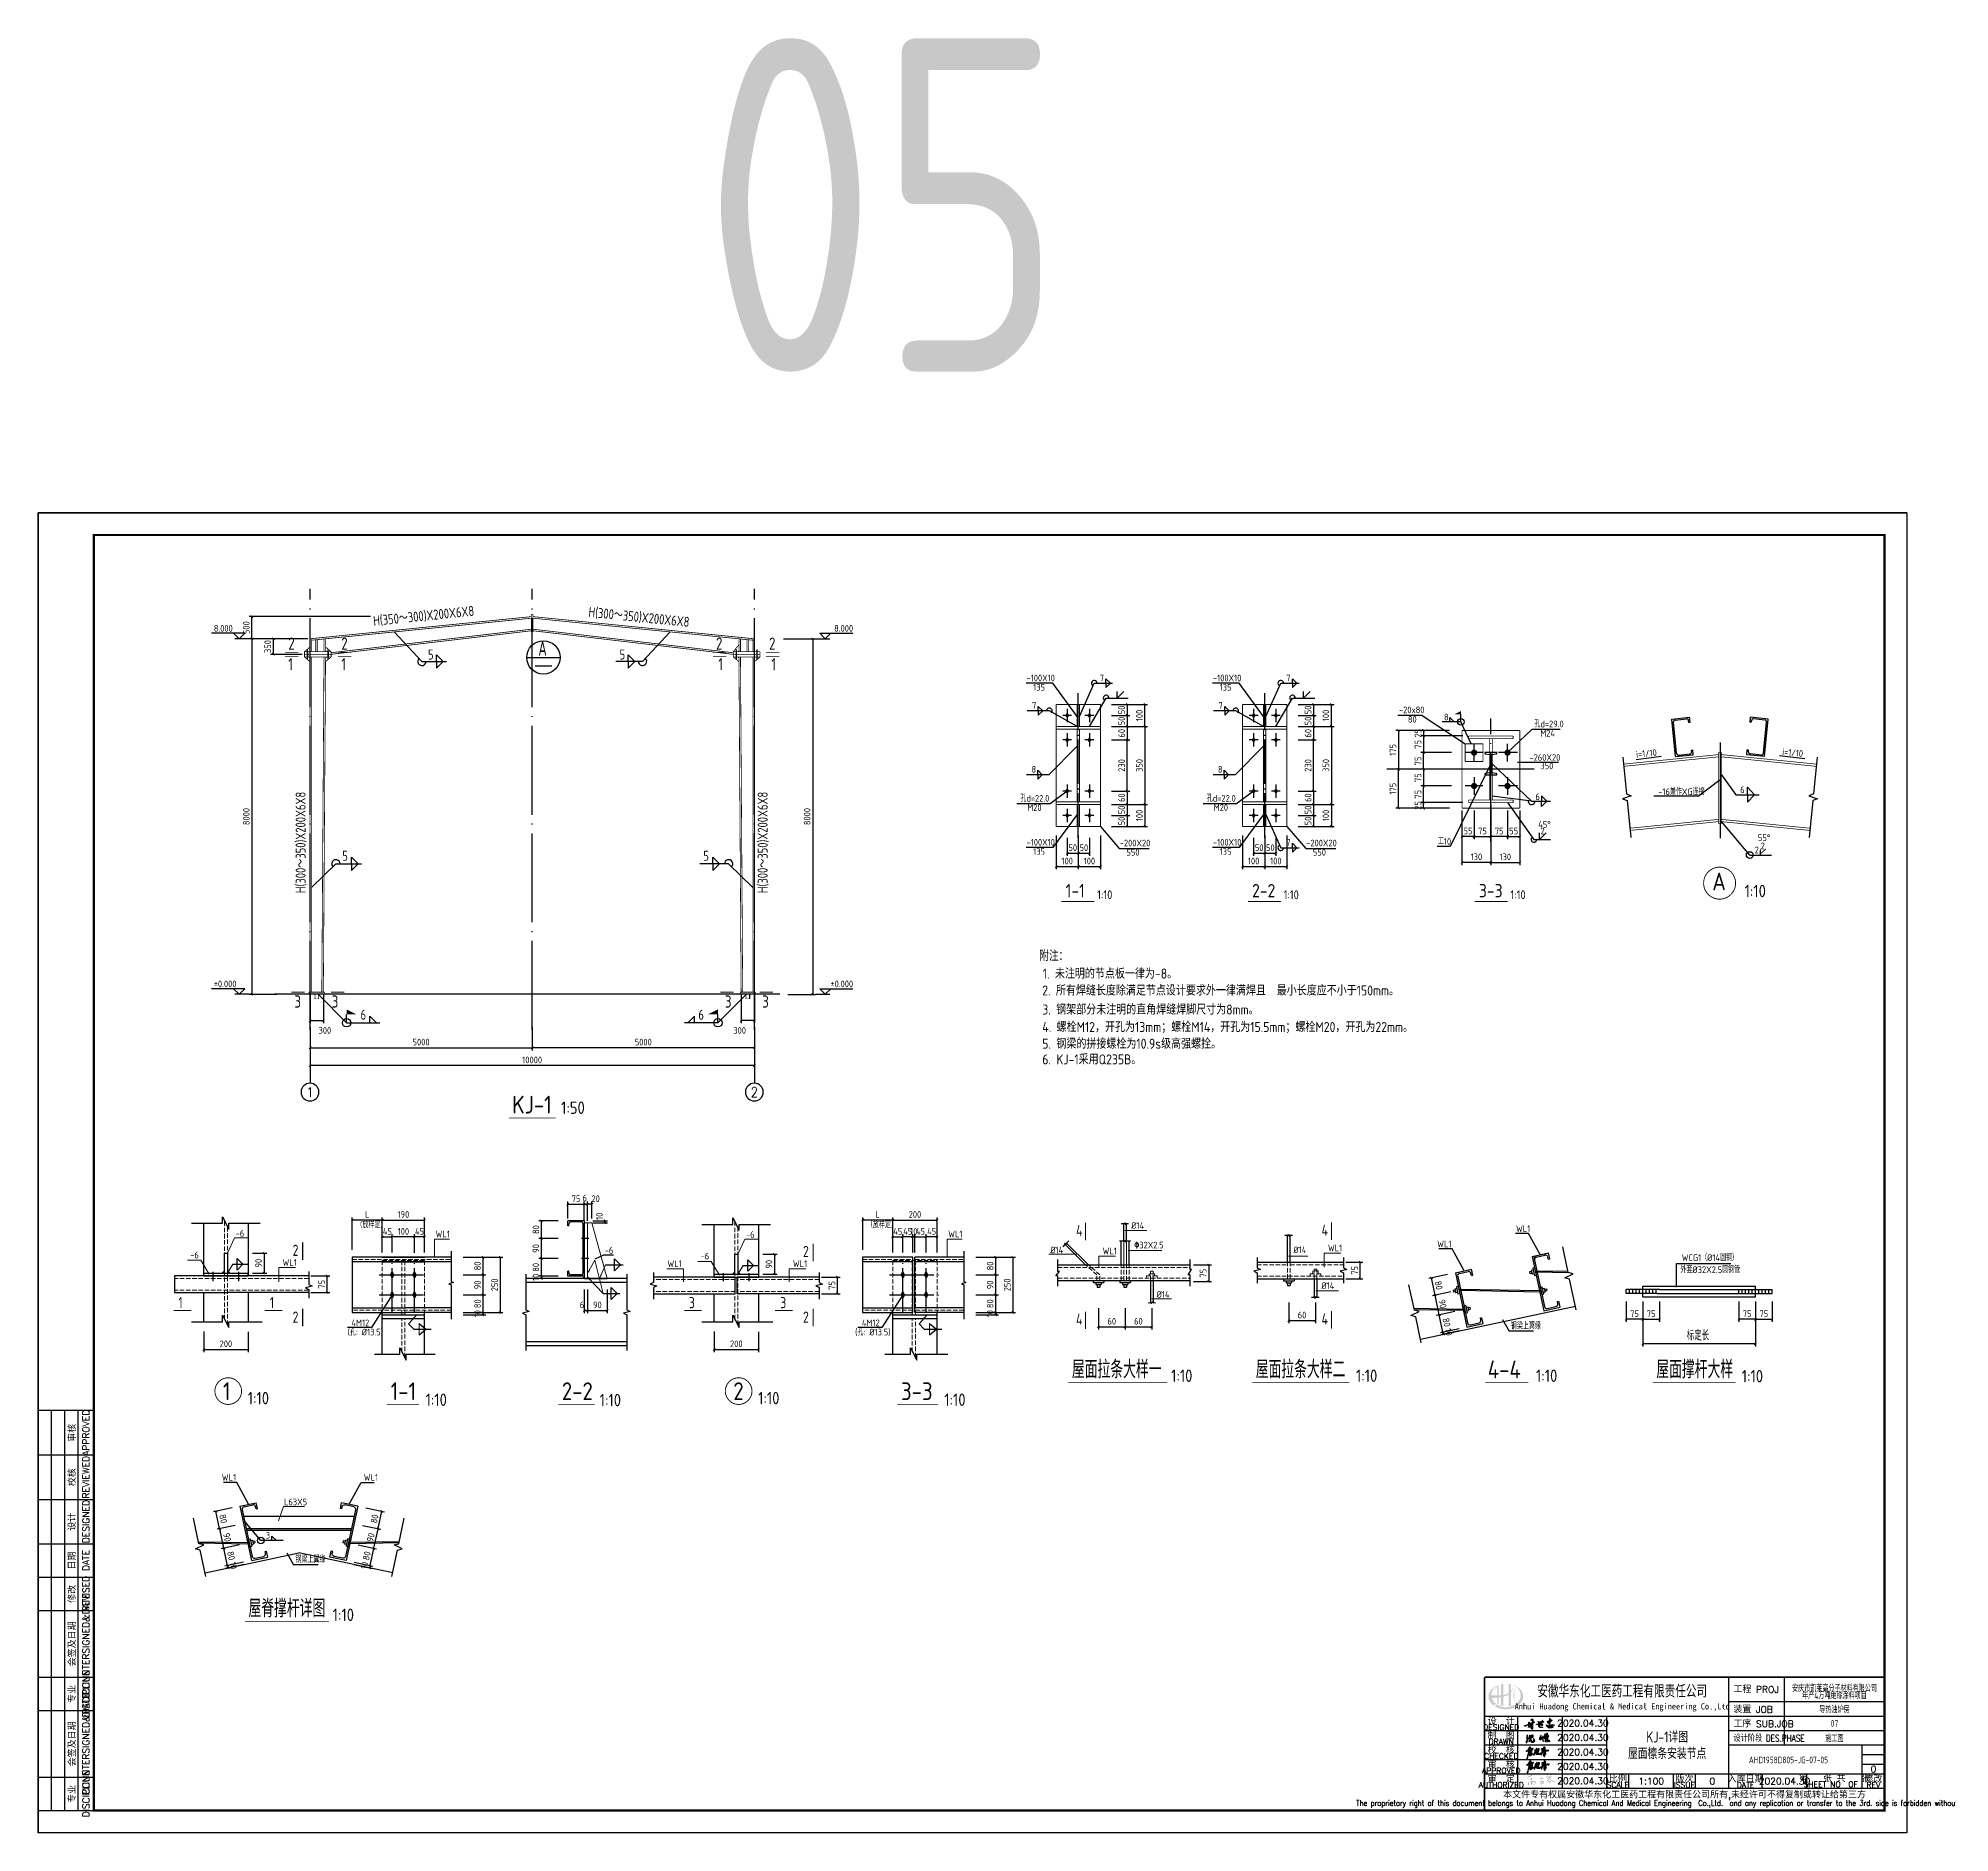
# Model space of a CAD drawing. Header units: millimetres. Extents: x 865974 to 875117, y 40174 to 44891.
# Drawn here: x 869761 to 870621, y 40174 to 40981 of the extents above; entities that cross this region are included whole.
import ezdxf
from ezdxf.enums import TextEntityAlignment as Align

# ---------------------------------------------------------------- set-up
doc = ezdxf.new("R2010")
doc.units = ezdxf.units.MM
doc.header["$LTSCALE"] = 1000
doc.header["$MEASUREMENT"] = 0
for name, pattern in [('2', [11.4, 9, -0.9, 0.6, -0.9]), ('3', [500, 300, -200]), ('6', [8.75, 5, -1.25, 1.25, -1.25]), ('DASH', [0.35, 0.25, -0.1]), ('DASHED', [117.236842, 78.157895, -39.078947]), ('DOTE', [2.42, 2, -0.2, 0.02, -0.2])]:
    doc.linetypes.add(name, pattern=pattern)
for name, color, linetype, lineweight in [('1', 4, 'Continuous', 70), ('D3', 62, 'Continuous', 9), ('LZ', 64, 'Continuous', 9), ('数字', 3, 'Continuous', 9)]:
    doc.layers.add(name, color=color, linetype=linetype, lineweight=lineweight)
for name, color, linetype in [('10', 7, 'Continuous'), ('1000', 2, 'Continuous'), ('111', 253, '6'), ('114', 2, 'Continuous'), ('116', 1, 'Continuous'), ('14', 2, 'Continuous'), ('1530', 253, 'Continuous'), ('1534', 7, 'Continuous'), ('616', 1, 'Continuous'), ('AXIS', 3, 'Continuous'), ('AXIS_TEXT', 7, 'Continuous'), ('CON', 3, 'Continuous'), ('D1', 112, 'Continuous'), ('D2', 6, 'Continuous'), ('DIM', 7, 'Continuous'), ('DOTE', 1, 'DOTE'), ('FEN', 21, 'Continuous'), ('FRAME', 4, 'Continuous'), ('GJ', 6, 'Continuous'), ('HATCH', 8, 'Continuous'), ('LAYER1', 51, 'Continuous'), ('M_Thin', 7, 'Continuous'), ('Prof', 2, 'Continuous'), ('PUB_DIM', 3, 'Continuous'), ('PUB_TEXT', 7, 'Continuous'), ('STRUCTURE', 7, 'Continuous'), ('THIN', 7, 'Continuous'), ('中文', 7, 'Continuous'), ('尺寸标注', 7, 'Continuous'), ('文字', 7, 'Continuous'), ('柱子', 8, 'Continuous'), ('标注', 7, 'Continuous'), ('桩', 6, 'Continuous'), ('梁虚线', 134, '3'), ('梁集中标注', 2, 'Continuous'), ('焊缝标注', 3, 'Continuous'), ('独立基础', 2, 'Continuous'), ('索引符号标注', 253, 'Continuous'), ('编号标注', 253, 'Continuous'), ('螺栓孔标注', 253, 'Continuous'), ('轴线', 253, '2'), ('钢板标注', 253, 'Continuous')]:
    doc.layers.add(name, color=color, linetype=linetype)
doc.styles.add('_TCH_AXIS', font='COMPLEX', dxfattribs={"bigfont": 'GBCBIG'})
doc.styles.add('COMPLEX', font='COMPLEX')
doc.styles.add('ECEC_TK', font='txt_l.shx', dxfattribs={"bigfont": 'hztxt_l.shx'})
doc.styles.add('ECEC_TQ', font='txt_l.shx', dxfattribs={"bigfont": 'hztxt_l.shx'})
doc.styles.add('ECEC_TQ_S', font='')
doc.styles.add('GBHZ', font='gbenor.shx', dxfattribs={"width": 0.9, "bigfont": 'gbcbig.shx'})
doc.styles.get("Standard").update_dxf_attribs({"font": 'gbenor.shx', "bigfont": 'gbcbig.shx'})
doc.styles.add('TS', font='tssdeng.shx', dxfattribs={"width": 0.8, "height": 2.5, "bigfont": 'tssdchn.shx'})
doc.styles.add('TSSD_REIN', font='tssdeng.shx', dxfattribs={"width": 0.7, "bigfont": 'tssdchn.shx'})
doc.styles.get('ECEC_TQ_S').set_extended_font_data('SimSun')
doc.dimstyles.new('Y10', dxfattribs={"dimscale": 0, "dimtxt": 3, "dimasz": 0.01, "dimexe": 1.2, "dimexo": 1, "dimgap": 1, "dimtad": 1, "dimdec": 0, "dimlfac": 10, "dimzin": 0, "dimdsep": 46, "dimtxsty": 'GBHZ', "dimblk1": 'DX', "dimblk2": 'DX', "dimsah": 1, "dimcen": 0.09, "dimdle": 1, "dimadec": 0, "dimazin": 0, "dimtfac": 1, "dimtdec": 0, "dimtix": 1, "dimtmove": 2, "dimatfit": 3, "dimldrblk": 'DX', "dimfxl": 0, "dimtolj": 1, "dimtzin": 0, "dimarcsym": 0})
doc.dimstyles.new('Y5', dxfattribs={"dimscale": 0, "dimtxt": 3, "dimasz": 0.01, "dimexe": 1.2, "dimexo": 1, "dimgap": 1, "dimtad": 1, "dimdec": 0, "dimlfac": 5, "dimzin": 0, "dimdsep": 46, "dimtxsty": 'GBHZ', "dimblk1": 'DX', "dimblk2": 'DX', "dimsah": 1, "dimcen": 0.09, "dimdle": 1, "dimadec": 0, "dimazin": 0, "dimtfac": 1, "dimtdec": 0, "dimtix": 1, "dimtmove": 2, "dimatfit": 3, "dimldrblk": 'DX', "dimfxl": 0, "dimtolj": 1, "dimtzin": 0, "dimarcsym": 0})
doc.dimstyles.new('Y50', dxfattribs={"dimscale": 0, "dimtxt": 3, "dimasz": 0.01, "dimexe": 1.2, "dimexo": 1, "dimgap": 1, "dimtad": 1, "dimdec": 0, "dimlfac": 50, "dimzin": 0, "dimdsep": 46, "dimtxsty": 'GBHZ', "dimblk1": 'DX', "dimblk2": 'DX', "dimsah": 1, "dimcen": 0.09, "dimdle": 1, "dimadec": 0, "dimazin": 0, "dimtfac": 1, "dimtdec": 0, "dimtix": 1, "dimtmove": 2, "dimatfit": 3, "dimldrblk": 'DX', "dimfxl": 0, "dimtolj": 1, "dimtzin": 0, "dimarcsym": 0})

msp = doc.modelspace()

# ---------------------------------------------------------------- texts
at = {"color": 7, "ltscale": 0.5, "style": 'GBHZ', "width": 0.9}
for rotation, p in [(354.311569, (870545.405, 40658.604)), (5.688431, (870479.872, 40657.341))]:
    msp.add_text('i=1/10', height=3, rotation=rotation, dxfattribs=at).set_placement(p)
for s, height, style, p in [('附注：', 4.8, 'GBHZ', (870211.147, 40565.857)), ('1. 未注明的节点板一律为-8。', 4.5, 'GBHZ', (870212.678, 40557.934)), ('工程 PROJ', 3, 'ECEC_TQ', (870523.552, 40236.578)), ('装置 JOB', 3, 'ECEC_TQ', (870523.552, 40227.578)), ('工序 SUB.JOB', 3, 'ECEC_TQ', (870523.552, 40221.078))]:
    msp.add_text(s, height=height, dxfattribs=dict(style=style)).set_placement(p)
at = {"style": 'ECEC_TK'}
for s, p in [('APPROVED', (869782.052, 40353.578)), ('审核', (869775.552, 40353.578)), ('校核', (869775.552, 40333.578)), ('REVIEWED', (869782.052, 40333.578)), ('DESIGNED', (869782.052, 40313.578)), ('设计', (869775.552, 40313.578)), ('DATE', (869782.052, 40296.078)), ('日期', (869775.552, 40296.078)), ('修改', (869775.552, 40281.078)), ('REVISED', (869782.052, 40281.078)), ('COUNTERSIGNED&DATE', (869782.052, 40258.578)), ('会签及日期', (869775.552, 40258.578)), ('DISCIPLINE', (869782.052, 40236.078)), ('专业', (869775.552, 40236.078)), ('COUNTERSIGNED&DATE', (869782.052, 40213.578)), ('会签及日期', (869775.552, 40213.578)), ('DISCIPLINE', (869782.052, 40191.078)), ('专业', (869775.552, 40191.078))]:
    msp.add_text(s, height=3, rotation=90, dxfattribs=at).set_placement(p, align=Align.MIDDLE)
at = {"color": 251, "style": 'GBHZ', "width": 0.9}
msp.add_text('3', height=3, dxfattribs=at).set_placement((869862.959, 40305.973))
for s, height, style, width, p in [('安徽华东化工医药工程有限责任公司', 5, 'ECEC_TQ_S', 0.7, (870473.501, 40237.578)), ('Anhui Huadong Chemical & Medical Engineering Co.,Ltd', 2.8, 'ECEC_TQ_S', 0.85, (870473.501, 40230.078)), ('The proprietary right of this document belongs to Anhui Huadong Chemical And Medical Engineering  Co.,Ltd.  and any replication or transfer to the 3rd. side is forbidden without its permission. ', 2.5, 'ECEC_TQ', 0.72, (870501.552, 40186.578))]:
    msp.add_text(s, height=height, dxfattribs=dict(style=style, width=width)).set_placement(p, align=Align.MIDDLE)
at = {"style": 'ECEC_TQ'}
for s, height, p in [('设  计', 3, (870419.052, 40224.078)), ('DESIGNED', 2.5, (870419.052, 40221.078)), ('DRAWN', 2.5, (870419.052, 40214.578)), ('制  图', 3, (870419.052, 40217.578)), ('CHECKED', 2.5, (870419.052, 40208.078)), ('校  核', 3, (870419.052, 40211.078)), ('审  核', 3, (870419.052, 40204.578)), ('APPROVED', 2.5, (870419.052, 40201.578)), ('审  定', 3, (870419.052, 40198.078)), ('比例', 3, (870471.552, 40198.078)), ('版次', 3, (870501.552, 40198.078)), ('入库日期', 3, (870529.052, 40198.078)), ('第   张 共   张', 3, (870569.052, 40198.328)), ('修改', 3, (870586.552, 40198.078)), ('AUTHORIZED', 2.5, (870419.052, 40195.078)), ('本文件专有权属安徽华东化工医药工程有限责任公司所有,未经许可不得复制或转让给第三方', 3, (870501.552, 40190.578)), ('SCALE', 2.5, (870471.552, 40195.078)), ('ISSUE', 2.5, (870501.552, 40195.078)), ('DATE', 2.5, (870529.052, 40195.078)), ('SHEET NO  OF  ', 2.5, (870569.052, 40195.328)), ('REV', 2.5, (870586.552, 40195.078))]:
    msp.add_text(s, height=height, dxfattribs=at).set_placement(p, align=Align.MIDDLE)
at = {"style": 'ECEC_TQ', "width": 0.8}
msp.add_text('设计阶段 DES.PHASE', height=3, dxfattribs=at).set_placement((870523.552, 40214.578))
at = {"style": 'ECEC_TQ'}
for tag, text, p in [('2020.04.30', ' ', (870455.796, 40222.906)), ('2020.04.30', ' ', (870455.796, 40216.406)), ('2020.04.30', ' ', (870455.796, 40209.906)), ('2020.04.30', ' ', (870455.796, 40203.406)), ('2020.04.30', ' ', (870455.796, 40196.906)), ('1:100', '1:100', (870486.552, 40196.828)), ('0', '0', (870514.052, 40196.828)), ('2020.04.30', ' ', (870546.552, 40196.828)), ('0', '0', (870586.552, 40202.245))]:
    msp.add_attdef(tag, text=text, height=3, dxfattribs=at).set_placement(p, align=Align.MIDDLE)
at = {"layer": '10', "width": 0.9}
for s, p in [('2', (869873.087, 40705.94)), ('2', (869896.972, 40705.94)), ('2', (870065.611, 40705.94)), ('2', (870089.496, 40705.94)), ('1', (869873.087, 40696.668)), ('1', (869896.972, 40696.668)), ('1', (870066.643, 40696.668)), ('1', (870090.528, 40696.668)), ('3', (869875.864, 40544.888)), ('3', (869892.664, 40544.888)), ('3', (870069.632, 40544.888)), ('3', (870086.432, 40544.888))]:
    msp.add_text(s, height=5.5, dxfattribs=at).set_placement(p)
at = {"layer": '1534', "style": 'GBHZ', "width": 0.9}
for s, p in [('8.000', (869839.569, 40714.072)), ('8.000', (870118.805, 40714.072)), ('%%P0.000', (869839.569, 40554.072)), ('%%P0.000', (870117.125, 40554.072))]:
    msp.add_text(s, height=3, dxfattribs=at).set_placement(p)
at = {"layer": 'AXIS', "style": 'TSSD_REIN', "width": 0.7}
for s, p in [('安庆市凯莱高分子材料有限公司', (870569.052, 40238.854)), ('年产4万吨绝缘涂料项目', (870569.052, 40235.623)), ('导热油炉房', (870569.052, 40229.328)), ('07', (870569.052, 40222.828)), ('施工图', (870569.052, 40216.328)), ('AHD1958D805-JG-07-05', (870548.33, 40206.371))]:
    msp.add_text(s, height=3, dxfattribs=at).set_placement(p, align=Align.MIDDLE)
at = {"layer": 'CON', "color": 7, "ltscale": 0.5, "style": 'GBHZ'}
for s, p in [('2. 所有焊缝长度除满足节点设计要求外一律满焊且  最小长度应不小于150mm。', (870212.432, 40550.35)), ('3. 钢架部分未注明的直角焊缝焊脚尺寸为8mm。', (870212.477, 40541.771)), ('4. 螺栓M12，开孔为13mm；螺栓M14，开孔为15.5mm；螺栓M20，开孔为22mm。', (870212.477, 40533.914)), ('5. 钢梁的拼接螺栓为10.9s级高强螺拴。', (870212.477, 40526.399)), ('6. KJ-1采用Q235B。', (870212.477, 40519.338))]:
    msp.add_text(s, height=4.5, dxfattribs=at).set_placement(p)
at = {"layer": 'DIM', "linetype": 'ByBlock', "style": 'GBHZ', "width": 0.75}
msp.add_text('标定长', height=4.5, dxfattribs=at).set_placement((870502.538, 40395.142))
at = {"layer": 'FEN', "style": 'GBHZ', "width": 0.9}
for s, p in [('55%%d', (870534.584, 40619.831)), ('2', (870535.811, 40616.152)), ('2', (870533.13, 40614.373))]:
    msp.add_text(s, height=3, dxfattribs=at).set_placement(p)
at = {"layer": 'LAYER1', "color": 7, "style": 'GBHZ', "width": 0.9}
msp.add_text('-16兼作XG连接', height=3, dxfattribs=at).set_placement((870489.732, 40640.522))
at = {"layer": 'PUB_DIM', "style": 'GBHZ', "width": 0.9}
for s, p in [('4', (870227.679, 40442.09, -6.024)), ('4', (870338.176, 40442.267)), ('2', (869875.046, 40433.185)), ('2', (870104.779, 40432.685)), ('1', (869823.664, 40409.628)), ('1', (869864.782, 40409.628)), ('3', (870053.397, 40409.628)), ('3', (870094.515, 40409.628)), ('2', (869875.046, 40403.122)), ('2', (870104.779, 40403.122)), ('4', (870227.679, 40402.121, -6.024)), ('4', (870338.176, 40402.297))]:
    msp.add_text(s, height=5, dxfattribs=at).set_placement(p)
at = {"layer": 'PUB_TEXT', "style": 'TS', "width": 0.8}
for s, p in [('KJ-1详图', (870493.718, 40216.957)), ('屋面檩条安装节点', (870493.718, 40209.539))]:
    msp.add_text(s, height=5, dxfattribs=at).set_placement(p, align=Align.MIDDLE)
at = {"layer": 'STRUCTURE', "color": 4, "style": 'GBHZ', "width": 0.9}
msp.add_text('6', height=3, dxfattribs=at).set_placement((870526.621, 40641.437))
at = {"layer": '中文', "style": 'GBHZ'}
for p in [(870237.168, 40593.678, 2.991), (870321.088, 40593.678, 2.991), (870423.178, 40593.678, 2.991)]:
    msp.add_text('1:10', height=4, dxfattribs=at).set_placement(p)
at = {"layer": '数字', "style": 'GBHZ', "width": 0.9}
for s, p in [('（放样定）', (869903.791, 40445.673)), ('（放样定）', (870133.525, 40445.673)), ('%%C14', (870252.502, 40445.322)), ('WL1', (870425.705, 40443.913)), ('-6', (869849.415, 40441.801)), ('WL1', (869939.389, 40441.491)), ('-6', (870079.149, 40441.301)), ('WL1', (870170.122, 40441.491)), ('%%13032X2.5', (870253.825, 40436.529)), ('WL1', (870341.053, 40435.239)), ('WL1', (870390.216, 40437.035)), ('-6', (869828.951, 40432.057)), ('WL1', (869870.5, 40428.672)), ('-6', (870015.543, 40434.162)), ('WL1', (870043.762, 40428.172)), ('-6', (870058.685, 40431.557)), ('WL1', (870100.233, 40428.172)), ('%%C14', (870216.081, 40434.304)), ('WL1', (870239.623, 40433.878, -6.024)), ('%%C14', (870325.495, 40434.39)), ('WCG1（%%C14圆钢）', (870500.272, 40430.881)), ('%%C14', (870338.097, 40418.31)), ('外套%%C32X2.5圆钢管', (870499.693, 40425.465)), ('%%C14', (870263.909, 40414.318)), ('4M12', (869901.538, 40401.543)), ('4M12', (870131.272, 40401.543)), ('钢梁上翼缘', (870423.389, 40400.15)), ('(孔: %%C13.5)', (869899.821, 40397.378)), ('(孔: %%C13.5)', (870128.235, 40397.378)), ('WL1', (869843.167, 40331.968)), ('WL1', (869907.072, 40331.968)), ('L63X5', (869871.178, 40320.938)), ('钢梁上翼缘', (869876.339, 40295.083))]:
    msp.add_text(s, height=3, dxfattribs=at).set_placement(p)
at = {"layer": '文字', "color": 6, "style": 'GBHZ'}
for s, height, p in [('A', 8, (870514.036, 40597.689)), ('1:10', 5.6, (870528.588, 40594.549, -0.009)), ('KJ-1', 8, (869973.867, 40497.236)), ('1:50', 5.6, (869995.881, 40497.04)), ('屋面拉条大样一', 8, (870225.82, 40378.082)), ('屋面拉条大样二', 8, (870308.56, 40378.082)), ('屋面撑杆大样', 8, (870488.861, 40378.082)), ('1:10', 5.6, (870270.448, 40376.442)), ('1:10', 5.6, (870353.666, 40376.442)), ('4-4', 8, (870412.977, 40378.082)), ('1:10', 5.6, (870434.688, 40376.442)), ('1:10', 5.6, (870527.3, 40376.243)), ('1', 8, (869843.68, 40368.291)), ('1:10', 5.6, (869854.842, 40366.373, -0.009)), ('1-1', 8, (869919.159, 40368.276)), ('1:10', 5.6, (869934.888, 40365.655)), ('2-2', 8, (869996.224, 40368.276)), ('1:10', 5.6, (870013.269, 40365.49)), ('2', 8, (870073.414, 40368.291)), ('1:10', 5.6, (870084.575, 40366.373, -0.009)), ('3-3', 8, (870148.893, 40368.276)), ('1:10', 5.6, (870168.347, 40365.655)), ('屋脊撑杆详图', 8, (869855.175, 40270.507)), ('1:10', 5.6, (869893.085, 40268.867))]:
    msp.add_text(s, height=height, dxfattribs=at).set_placement(p)
at = {"layer": '梁集中标注', "style": 'GBHZ', "width": 0.9}
msp.add_text('05', height=150, dxfattribs=at).set_placement((870059.625, 40831.114))
at = {"layer": '焊缝标注', "style": 'GBHZ', "width": 0.9}
for s, rotation, p in [('H(350～300)X200X6X8', 5.762058, (869911.575, 40716.678)), ('H(300～350)X200X6X8', 354.237942, (870008.053, 40720.722)), ('H(300～350)X200X6X8', 90, (869880.891, 40596.412)), ('H(300～350)X200X6X8', 90, (870088.877, 40596.412))]:
    msp.add_text(s, height=4.5, rotation=rotation, dxfattribs=at).set_placement(p)
for s, height, p in [('5', 4.5, (869935.99, 40701.528)), ('5', 4.5, (870022.22, 40701.528)), ('7', 3, (870238.35, 40691.783)), ('7', 3, (870322.27, 40691.783)), ('7', 3, (870207.862, 40679.362)), ('7', 3, (870291.781, 40679.362)), ('8', 3, (870207.612, 40650.611)), ('8', 3, (870291.531, 40650.611)), ('7', 3, (870322.27, 40617.74)), ('5', 4.5, (869897.421, 40610.95)), ('5', 4.5, (870059.917, 40610.95)), ('6', 4.5, (869905.626, 40539.442)), ('6', 4.5, (870057.706, 40539.442))]:
    msp.add_text(s, height=height, dxfattribs=at).set_placement(p)
at = {"layer": '焊缝标注', "style": 'GBHZ', "width": 0.839996}
msp.add_text('A', height=6.75, dxfattribs=at).set_placement((869985.648, 40703.282), (869989.428, 40703.282), align=Align.FIT)
at = {"layer": '焊缝标注', "linetype": 'ByBlock', "style": 'GBHZ', "width": 0.9}
for s, p in [('8', (870393.304, 40674.15)), ('6', (870434.439, 40638.265)), ('45°', (870435.695, 40625.819)), ('2', (870436.695, 40622.819))]:
    msp.add_text(s, height=3, dxfattribs=at).set_placement(p)
at = {"layer": '螺栓孔标注', "linetype": 'ByBlock', "style": 'GBHZ', "width": 0.9}
for s, p in [('-20x80', (870373.038, 40677.371)), ('80', (870377.016, 40673.137)), ('孔d=29.0', (870433.964, 40671.056)), ('M24', (870436.626, 40666.85))]:
    msp.add_text(s, height=3, dxfattribs=at).set_placement(p)
at = {"layer": '螺栓孔标注', "style": 'GBHZ', "width": 0.9}
for s, p in [('孔d=22.0', (870202.592, 40637.559)), ('M20', (870205.713, 40633.409)), ('孔d=22.0', (870286.511, 40637.559)), ('M20', (870289.633, 40633.409))]:
    msp.add_text(s, height=3, dxfattribs=at).set_placement(p)
at = {"layer": '轴线', "color": 61, "linetype": 'ByBlock', "style": 'GBHZ'}
for s, p in [('1-1', (870222.989, 40594.517, 3)), ('2-2', (870306.908, 40594.517, 3)), ('3-3', (870408.999, 40594.517, 3))]:
    msp.add_text(s, height=6, dxfattribs=at).set_placement(p)
at = {"layer": '钢板标注', "style": 'GBHZ', "width": 0.9}
for s, p in [('-100X10', (870205.395, 40691.723)), ('135', (870208.395, 40687.573)), ('-100X10', (870289.315, 40691.723)), ('135', (870292.315, 40687.573)), ('-100X10', (870205.395, 40617.8)), ('-200X20', (870247.351, 40617.446)), ('-100X10', (870289.315, 40617.8)), ('-200X20', (870331.27, 40617.446)), ('135', (870208.395, 40613.65)), ('550', (870250.351, 40613.296)), ('135', (870292.315, 40613.65)), ('550', (870334.27, 40613.296))]:
    msp.add_text(s, height=3, dxfattribs=at).set_placement(p)
at = {"layer": '钢板标注', "linetype": 'ByBlock', "style": 'GBHZ', "width": 0.9}
for s, p in [('-260X20', (870431.774, 40655.949)), ('350', (870436.666, 40652.186)), ('工10', (870390.536, 40618.174))]:
    msp.add_text(s, height=3, dxfattribs=at).set_placement(p)

# ---------------------------------------------------------------- blocks, each defined once
blk = doc.blocks.new('A$C744C32FA')
at = {"const_width": 30}
for points in [[(-2326, 582), (-2064, 692), (-1816, 796), (-1490, 848), (-1270, 844)], [(-1936, 1093), (-1737, 1077), (-1648, 1041), (-1810, 905)], [(-1731, 663), (-1881, 583), (-1870, 98)], [(-1827, 396), (-1624, 407), (-1683, 178), (-1785, 172)], [(-164, 18), (-164, 609), (181, 609), (259, 574), (264, 359)], [(-164, 314), (-7, 353), (104, 403)], [(-134, 116), (-29, 188), (93, 237), (170, 221), (209, 331), (264, 359)], [(942, 898), (1107, 926), (1169, 977), (1294, 1000)], [(948, 580), (1073, 676), (1203, 739), (1357, 744), (1391, 773)], [(1507, 561), (1490, 391), (1400, 274), (1309, 157), (1214, 34), (1126, -80), (1076, -119)], [(1096, 313), (1232, 433), (1357, 563), (1402, 586)], [(1192, 881), (1164, 478), (1155, 349)], [(1369, -2), (1421, -24), (1477, -51)], [(1510, 451), (1603, 321), (1697, 211), (1854, 88), (1967, -1), (2044, -62), (2137, -96), (2323, -163), (2364, -162), (2404, -149), (2384, -156)], [(1530, 654), (1647, 720), (1785, 749), (1891, 785), (2007, 796)], [(1541, 978), (1734, 989), (1818, 1000), (1872, 989)], [(1603, 465), (1698, 528), (1794, 557), (1966, 568), (2003, 590)], [(1706, 987), (1698, 528)], [(-2108, -913), (-2158, -364), (-1863, -238), (-1491, -154), (-1069, -179), (-858, -255), (-909, -331), (-1198, -765)], [(-1677, -676), (-1677, -347)], [(-1677, -415), (-1452, -396), (-1441, -504), (-1677, -676)], [(-238, -177), (-238, -696)], [(-193, -327), (-59, -250), (154, -178), (450, -162), (558, -210), (534, -366), (450, -489), (346, -609)], [(-47, -485), (45, -414), (178, -350), (322, -338)], [(-3, -681), (142, -597), (326, -529), (398, -549)], [(1332, -239), (1431, -185), (1526, -163), (1671, -155), (1722, -174), (1703, -260), (1445, -564)]]:
    blk.add_lwpolyline(points, dxfattribs=at)
blk = doc.blocks.new('ZYC')
h = blk.add_hatch()
h.set_pattern_fill('ANSI31', color=256, scale=0.01, style=0)
h.paths.add_polyline_path([(0.191716, 0.193383), (0.190548, 0.202253), (0.193921, 0.209), (0.201718, 0.213388), (0.217472, 0.22272), (0.225169, 0.22774), (0.240061, 0.238394), (0.258667, 0.248519), (0.268004, 0.25352), (0.28674, 0.263401), (0.294628, 0.264902), (0.298717, 0.265243), (0.306745, 0.265068), (0.308789, 0.264548), (0.309735, 0.261709), (0.308412, 0.260067), (0.297475, 0.244701), (0.290436, 0.237662), (0.27507, 0.226725), (0.252355, 0.212968), (0.241647, 0.204333), (0.223391, 0.185047), (0.223622, 0.181464), (0.224421, 0.179466), (0.226725, 0.176712), (0.25062, 0.191577), (0.262092, 0.200013), (0.283406, 0.218389), (0.297409, 0.232393), (0.304411, 0.239395), (0.318415, 0.253398), (0.320906, 0.2583), (0.321641, 0.261237), (0.321749, 0.266735), (0.319516, 0.270611), (0.318508, 0.272625), (0.316748, 0.276738), (0.301969, 0.277631), (0.294072, 0.276555), (0.280072, 0.271736), (0.264068, 0.263734), (0.256066, 0.259733), (0.240061, 0.251731), (0.233868, 0.248283), (0.230965, 0.245742), (0.226725, 0.240061), (0.214987, 0.236586), (0.209117, 0.233284), (0.200051, 0.225058), (0.192716, 0.217722), (0.189048, 0.214055), (0.181713, 0.20672), (0.175712, 0.20672), (0.172711, 0.20672), (0.166709, 0.20672), (0.172241, 0.193666), (0.177845, 0.187261), (0.190049, 0.180046), (0.195383, 0.177379), (0.198051, 0.176045), (0.203385, 0.173378), (0.207386, 0.173378), (0.209387, 0.173378), (0.213388, 0.173378), (0.213388, 0.177379), (0.213388, 0.179379), (0.213388, 0.18338), (0.203895, 0.184399), (0.19865, 0.18682)], flags=17)
h.paths.add_polyline_path([(0.260067, 0.325083), (0.264264, 0.330433), (0.265218, 0.335201), (0.263401, 0.341754), (0.273403, 0.351757), (0.278405, 0.356758), (0.288407, 0.366761), (0.291736, 0.3701), (0.290871, 0.376157), (0.28674, 0.37843), (0.278712, 0.378605), (0.274623, 0.378265), (0.266735, 0.376763), (0.252423, 0.368751), (0.245056, 0.365067), (0.230059, 0.358425), (0.229248, 0.364334), (0.231514, 0.368865), (0.236727, 0.371762), (0.24131, 0.378456), (0.242225, 0.383948), (0.240061, 0.391767), (0.237394, 0.394434), (0.23606, 0.395768), (0.233393, 0.398435), (0.230812, 0.400649), (0.226589, 0.399804), (0.225058, 0.396768), (0.223796, 0.391416), (0.22476, 0.38756), (0.228392, 0.383431), (0.228282, 0.380033), (0.227931, 0.378275), (0.226725, 0.375096), (0.210128, 0.354559), (0.200583, 0.345014), (0.180046, 0.328417), (0.176798, 0.323736), (0.172234, 0.322025), (0.166709, 0.323416), (0.178469, 0.342442), (0.183551, 0.352606), (0.191716, 0.373429), (0.201873, 0.398707), (0.206875, 0.411378), (0.216722, 0.436778), (0.22205, 0.441004), (0.226849, 0.441964), (0.233393, 0.440113), (0.248453, 0.432139), (0.25582, 0.427786), (0.270069, 0.41844), (0.272101, 0.414456), (0.275664, 0.412674), (0.280072, 0.413439), (0.283545, 0.409176), (0.284465, 0.405498), (0.283406, 0.400102), (0.280739, 0.400102), (0.279405, 0.400102), (0.276738, 0.400102), (0.276738, 0.396101), (0.276738, 0.394101), (0.276738, 0.3901), (0.28136, 0.388617), (0.285266, 0.389733), (0.288407, 0.393434), (0.294513, 0.396574), (0.297302, 0.401595), (0.296743, 0.408438), (0.288829, 0.417849), (0.283914, 0.422062), (0.273403, 0.428443), (0.271371, 0.432428), (0.267808, 0.434209), (0.263401, 0.433444), (0.255242, 0.439075), (0.251443, 0.442528), (0.245063, 0.450115), (0.250169, 0.45385), (0.253741, 0.455041), (0.260067, 0.455117), (0.278071, 0.461118), (0.287073, 0.464119), (0.305078, 0.47012), (0.307079, 0.469454), (0.308079, 0.46912), (0.310079, 0.468453), (0.308047, 0.464468), (0.304484, 0.462687), (0.300077, 0.463452), (0.298029, 0.461617), (0.297467, 0.459366), (0.29841, 0.456784), (0.29992, 0.453737), (0.30418, 0.452885), (0.306745, 0.455117), (0.317554, 0.46467), (0.323777, 0.468819), (0.336753, 0.475122), (0.340537, 0.478163), (0.341693, 0.48221), (0.340087, 0.486791), (0.336555, 0.489096), (0.331527, 0.48742), (0.330085, 0.483457), (0.321138, 0.480474), (0.316169, 0.479764), (0.306745, 0.480123), (0.280007, 0.473028), (0.266668, 0.46936), (0.240061, 0.461785), (0.207415, 0.451644), (0.191305, 0.445603), (0.160041, 0.431777), (0.160041, 0.434445), (0.160041, 0.435778), (0.160041, 0.438446), (0.175951, 0.452059), (0.184342, 0.458436), (0.201718, 0.47012), (0.208786, 0.474159), (0.212013, 0.478769), (0.213388, 0.486791), (0.216455, 0.489686), (0.2192, 0.490602), (0.223391, 0.490125), (0.229399, 0.500791), (0.2324, 0.506125), (0.238394, 0.516799), (0.240292, 0.524601), (0.23989, 0.529424), (0.236727, 0.536804), (0.23122, 0.540793), (0.226675, 0.541702), (0.220056, 0.540138), (0.210721, 0.53547), (0.206053, 0.533136), (0.196717, 0.528469), (0.198138, 0.538459), (0.198805, 0.543461), (0.200051, 0.553475), (0.196461, 0.554633), (0.193383, 0.556809), (0.184756, 0.554008), (0.180368, 0.550816), (0.175045, 0.543472), (0.17106, 0.54144), (0.169278, 0.537877), (0.170044, 0.53347), (0.172586, 0.532424), (0.174961, 0.533017), (0.176712, 0.535137), (0.179281, 0.539518), (0.183438, 0.541299), (0.188382, 0.540138), (0.181593, 0.526145), (0.177529, 0.519371), (0.168376, 0.506796), (0.153706, 0.492126), (0.146371, 0.484791), (0.1317, 0.47012), (0.128502, 0.463222), (0.125929, 0.459914), (0.120031, 0.455117), (0.119718, 0.451241), (0.121465, 0.448329), (0.125032, 0.446781), (0.14237, 0.464119), (0.151039, 0.472788), (0.168376, 0.490125), (0.176855, 0.50538), (0.184361, 0.512491), (0.200051, 0.520133), (0.209619, 0.525556), (0.215731, 0.527084), (0.226725, 0.526802), (0.227399, 0.518581), (0.226187, 0.513733), (0.221723, 0.506796), (0.205052, 0.490125), (0.196717, 0.48179), (0.180046, 0.465119), (0.164681, 0.45382), (0.157012, 0.448152), (0.141703, 0.436778), (0.125543, 0.421827), (0.116221, 0.415266), (0.096691, 0.405104), (0.075353, 0.394434), (0.064683, 0.3891), (0.043344, 0.37843), (0.039561, 0.375389), (0.038404, 0.371342), (0.04001, 0.366761), (0.044025, 0.366183), (0.046402, 0.366579), (0.050013, 0.368428), (0.072366, 0.379063), (0.083391, 0.384742), (0.105027, 0.396768), (0.108068, 0.400552), (0.112115, 0.401708), (0.116697, 0.400102), (0.119301, 0.403486), (0.121159, 0.404972), (0.125032, 0.406771), (0.129622, 0.401536), (0.130984, 0.396997), (0.130033, 0.3901), (0.132416, 0.389778), (0.133821, 0.388841), (0.135035, 0.386766), (0.137361, 0.391613), (0.137763, 0.394832), (0.136702, 0.400102), (0.139084, 0.400424), (0.14049, 0.401361), (0.141703, 0.403437), (0.142311, 0.400158), (0.143727, 0.39827), (0.146704, 0.396768), (0.146704, 0.383431), (0.146704, 0.376763), (0.146704, 0.363426), (0.140696, 0.341072), (0.138346, 0.329655), (0.135035, 0.306745), (0.132367, 0.293408), (0.131034, 0.28674), (0.128366, 0.273403), (0.127033, 0.268069), (0.126366, 0.265401), (0.125032, 0.260067), (0.122365, 0.24673), (0.121031, 0.240061), (0.118364, 0.226725), (0.11356, 0.208243), (0.111552, 0.198873), (0.108361, 0.180046), (0.102725, 0.164542), (0.100682, 0.156368), (0.098359, 0.140036), (0.09169, 0.113362), (0.088356, 0.100026), (0.081688, 0.073352), (0.078954, 0.060999), (0.07691, 0.054867), (0.071685, 0.043344), (0.0677, 0.041312), (0.065919, 0.037749), (0.066684, 0.033342), (0.064309, 0.030053), (0.059994, 0.029334), (0.056681, 0.031675), (0.055039, 0.032998), (0.0522, 0.032051), (0.05168, 0.030008), (0.050619, 0.024737), (0.051021, 0.021518), (0.053347, 0.016671), (0.058015, 0.016671), (0.060349, 0.016671), (0.065017, 0.016671), (0.072748, 0.023017), (0.076093, 0.027477), (0.08002, 0.036676), (0.096852, 0.082021), (0.10329, 0.105741), (0.111695, 0.153373), (0.123489, 0.195437), (0.128188, 0.21692), (0.135035, 0.260067), (0.139151, 0.267954), (0.14028, 0.272845), (0.140036, 0.281739), (0.142036, 0.283739), (0.143037, 0.28474), (0.145037, 0.28674), (0.143542, 0.294629), (0.143202, 0.298717), (0.14337, 0.306745), (0.145753, 0.307067), (0.147158, 0.308004), (0.148371, 0.310079), (0.151852, 0.30332), (0.152939, 0.299332), (0.153373, 0.291741), (0.1596, 0.295381), (0.16241, 0.299597), (0.163375, 0.306745), (0.166043, 0.306745), (0.167376, 0.306745), (0.170044, 0.306745), (0.175842, 0.313591), (0.179298, 0.316701), (0.186714, 0.321749), (0.209947, 0.339025), (0.223075, 0.346279), (0.250064, 0.356758), (0.256309, 0.362147), (0.262023, 0.363575), (0.270069, 0.361759), (0.258066, 0.349756), (0.252065, 0.343755), (0.240061, 0.331752), (0.221278, 0.318573), (0.211941, 0.311904), (0.193383, 0.29841), (0.19135, 0.294425), (0.187788, 0.292643), (0.18338, 0.293408), (0.182047, 0.288074), (0.18138, 0.285406), (0.180046, 0.280072), (0.184714, 0.280072), (0.187048, 0.280072), (0.191716, 0.280072), (0.206195, 0.295761), (0.214909, 0.302731), (0.233393, 0.313414), (0.233393, 0.310079), (0.233393, 0.308412), (0.233393, 0.305078), (0.218728, 0.293893), (0.212196, 0.286272), (0.203385, 0.270069), (0.200631, 0.267765), (0.198634, 0.266966), (0.19505, 0.266735), (0.189666, 0.263481), (0.18728, 0.259664), (0.186714, 0.253398), (0.189781, 0.250503), (0.192527, 0.249588), (0.196717, 0.250064), (0.210088, 0.262029), (0.216756, 0.268031), (0.230059, 0.280072), (0.233393, 0.280072), (0.233393, 0.283406), (0.241741, 0.284611), (0.245996, 0.286029), (0.253398, 0.290074), (0.253398, 0.288741), (0.253398, 0.28674), (0.260067, 0.28674), (0.263401, 0.28674), (0.263401, 0.289407), (0.263401, 0.290741), (0.263401, 0.293408), (0.268765, 0.293057), (0.27265, 0.295276), (0.27507, 0.300077), (0.276013, 0.302659), (0.275451, 0.30491), (0.273403, 0.306745), (0.262225, 0.306789), (0.255894, 0.30481), (0.24673, 0.29841), (0.245088, 0.297087), (0.242248, 0.298033), (0.241729, 0.300077), (0.247981, 0.31079), (0.251728, 0.3159)])
h.paths.add_polyline_path([(0.172311, 0.351862), (0.151706, 0.320082), (0.148813, 0.335949), (0.149997, 0.345425), (0.156707, 0.360092), (0.156707, 0.372762), (0.156707, 0.379097), (0.156707, 0.391767), (0.151817, 0.400719), (0.150635, 0.406629), (0.151706, 0.416773), (0.165234, 0.42378), (0.172311, 0.426813), (0.186714, 0.431777), (0.191949, 0.436367), (0.196489, 0.437729), (0.203385, 0.436778), (0.200919, 0.423723), (0.198862, 0.417208), (0.193383, 0.405104), (0.180884, 0.369351)], flags=16)
h = blk.add_hatch()
h.set_pattern_fill('ANSI31', color=256, scale=0.01, style=0)
h.paths.add_polyline_path([(0.43011, 0.364093), (0.43011, 0.382765), (0.43011, 0.420108), (0.42674, 0.42542), (0.425073, 0.428087), (0.421775, 0.433444), (0.420561, 0.431369), (0.419156, 0.430432), (0.416773, 0.43011), (0.418678, 0.415427), (0.419679, 0.408091), (0.421775, 0.393434), (0.419006, 0.369579), (0.418668, 0.357391), (0.420108, 0.333419), (0.41744, 0.328084), (0.416107, 0.325417), (0.413439, 0.320082), (0.414054, 0.309347), (0.413343, 0.303662), (0.410105, 0.293408), (0.399991, 0.290918), (0.394373, 0.286237), (0.3901, 0.276738), (0.380676, 0.253935), (0.376645, 0.242177), (0.370095, 0.218389), (0.370095, 0.208387), (0.370095, 0.203385), (0.370095, 0.193383), (0.375842, 0.191199), (0.380817, 0.192305), (0.385099, 0.196717), (0.391767, 0.210054), (0.395101, 0.216722), (0.40177, 0.230059), (0.408931, 0.250792), (0.412599, 0.261129), (0.420108, 0.281739), (0.437767, 0.278859), (0.447218, 0.274133), (0.460118, 0.261734), (0.478724, 0.251609), (0.48806, 0.246608), (0.506796, 0.236727), (0.514554, 0.239101), (0.520234, 0.238155), (0.526802, 0.233393), (0.553475, 0.233393), (0.566812, 0.233393), (0.593485, 0.233393), (0.62211, 0.240615), (0.63627, 0.245335), (0.663503, 0.256732), (0.667504, 0.258733), (0.669505, 0.259733), (0.673506, 0.261734), (0.673506, 0.265068), (0.673506, 0.266735), (0.673506, 0.270069), (0.65194, 0.26343), (0.641248, 0.259755), (0.620159, 0.251731), (0.606822, 0.249064), (0.600154, 0.24773), (0.586817, 0.245063), (0.583483, 0.244396), (0.581816, 0.244062), (0.578481, 0.243396), (0.555142, 0.243396), (0.543472, 0.243396), (0.520133, 0.243396), (0.507672, 0.251585), (0.500819, 0.255011), (0.486791, 0.260067), (0.482384, 0.259302), (0.478821, 0.261083), (0.476789, 0.265068), (0.468212, 0.269419), (0.464099, 0.272162), (0.456784, 0.278405), (0.44933, 0.281676), (0.445738, 0.284191), (0.440113, 0.290074), (0.434588, 0.288683), (0.430024, 0.290394), (0.426776, 0.295076), (0.421963, 0.300651), (0.42138, 0.307062), (0.425109, 0.313414), (0.425389, 0.319104), (0.426579, 0.322279), (0.43011, 0.32675)])
h.paths.add_polyline_path([(0.403437, 0.278405), (0.406483, 0.276895), (0.407335, 0.272635), (0.405104, 0.270069), (0.400789, 0.261552), (0.399657, 0.256267), (0.400102, 0.24673), (0.39271, 0.233425), (0.389042, 0.226756), (0.381764, 0.213388), (0.381342, 0.220741), (0.38169, 0.224569), (0.383431, 0.231726), (0.387336, 0.251661), (0.391694, 0.261829)], flags=16)
h.paths.add_polyline_path([(0.588484, 0.380097), (0.597359, 0.395706), (0.599993, 0.405487), (0.600154, 0.423442), (0.602821, 0.427443), (0.604155, 0.429443), (0.606822, 0.433444), (0.609698, 0.450594), (0.610376, 0.459401), (0.610156, 0.476789), (0.598944, 0.481275), (0.592073, 0.482039), (0.580149, 0.480123), (0.570106, 0.473686), (0.564651, 0.470958), (0.553475, 0.466786), (0.532919, 0.449159), (0.522205, 0.440789), (0.500128, 0.425109), (0.49688, 0.420428), (0.492316, 0.418716), (0.486791, 0.420108), (0.491278, 0.43132), (0.492041, 0.438191), (0.490125, 0.450115), (0.494812, 0.458618), (0.496281, 0.463759), (0.496794, 0.473455), (0.499861, 0.47635), (0.502606, 0.477265), (0.506796, 0.476789), (0.506796, 0.471454), (0.506796, 0.468787), (0.506796, 0.463452), (0.509464, 0.463452), (0.510797, 0.463452), (0.513465, 0.463452), (0.515512, 0.465287), (0.516075, 0.467538), (0.515132, 0.47012), (0.510092, 0.473944), (0.508393, 0.479041), (0.510131, 0.485124), (0.507303, 0.490115), (0.504099, 0.492404), (0.498461, 0.49346), (0.488222, 0.480646), (0.484231, 0.472663), (0.480123, 0.456784), (0.480123, 0.446114), (0.480123, 0.44078), (0.480123, 0.43011), (0.479456, 0.426109), (0.479123, 0.424109), (0.478456, 0.420108), (0.476455, 0.408104), (0.475455, 0.402103), (0.473455, 0.3901), (0.476237, 0.379607), (0.477248, 0.374214), (0.478456, 0.363426), (0.481123, 0.342088), (0.482457, 0.331418), (0.485124, 0.310079), (0.485298, 0.298264), (0.487209, 0.291767), (0.49346, 0.281739), (0.496025, 0.279507), (0.500285, 0.280359), (0.501795, 0.283406), (0.503893, 0.285053), (0.503893, 0.288427), (0.501795, 0.290074), (0.499128, 0.306078), (0.497794, 0.31408), (0.495127, 0.330085), (0.489921, 0.35095), (0.488548, 0.361927), (0.488458, 0.383431), (0.486111, 0.392492), (0.486514, 0.398136), (0.490125, 0.406771), (0.501156, 0.411552), (0.506476, 0.415099), (0.515132, 0.423442), (0.518173, 0.427226), (0.52222, 0.428382), (0.526802, 0.426776), (0.528325, 0.424212), (0.526432, 0.420426), (0.523467, 0.420108), (0.523467, 0.406771), (0.526802, 0.406771), (0.526802, 0.410105), (0.528135, 0.410105), (0.528802, 0.410105), (0.530136, 0.410105), (0.530136, 0.3901), (0.530136, 0.380097), (0.530136, 0.360092), (0.528293, 0.359691), (0.5264, 0.361584), (0.526802, 0.363426), (0.523467, 0.363426), (0.523467, 0.336753), (0.528881, 0.328693), (0.530475, 0.323117), (0.530136, 0.313414), (0.528802, 0.313414), (0.526802, 0.313414), (0.526802, 0.283406), (0.526802, 0.270069), (0.524959, 0.270471), (0.523066, 0.268578), (0.523467, 0.266735), (0.520133, 0.266735), (0.520133, 0.253398), (0.522801, 0.253398), (0.524134, 0.253398), (0.526802, 0.253398), (0.525278, 0.250835), (0.527171, 0.247049), (0.530136, 0.24673), (0.530136, 0.249397), (0.530136, 0.250731), (0.530136, 0.253398), (0.532803, 0.253398), (0.534137, 0.253398), (0.536804, 0.253398), (0.536804, 0.283406), (0.536804, 0.303411), (0.543701, 0.304362), (0.54824, 0.303), (0.553475, 0.29841), (0.555117, 0.297087), (0.557957, 0.298033), (0.558476, 0.300077), (0.574642, 0.330198), (0.580858, 0.346774)])
h.paths.add_polyline_path([(0.540138, 0.37943), (0.540138, 0.400769), (0.540138, 0.443447), (0.544251, 0.445207), (0.546265, 0.446215), (0.550141, 0.448448), (0.558596, 0.455637), (0.56343, 0.458745), (0.57348, 0.463452), (0.582783, 0.469318), (0.589185, 0.470919), (0.600154, 0.47012), (0.600154, 0.462118), (0.600154, 0.458117), (0.600154, 0.450115), (0.591126, 0.428275), (0.587717, 0.416684), (0.583483, 0.393434), (0.583483, 0.395435), (0.583483, 0.396435), (0.583483, 0.398435), (0.582816, 0.396435), (0.582482, 0.395435), (0.581816, 0.393434), (0.576481, 0.37743), (0.573814, 0.369428), (0.568479, 0.353424), (0.563693, 0.335475), (0.560283, 0.326609), (0.551808, 0.310079), (0.549387, 0.31488), (0.545503, 0.317099), (0.540138, 0.316748), (0.541325, 0.320626), (0.540852, 0.323466), (0.538471, 0.32675), (0.535708, 0.32972), (0.536562, 0.33484), (0.540138, 0.336753)], flags=16)
h.paths.add_polyline_path([(0.526802, 0.393434), (0.520133, 0.393434), (0.520133, 0.383431), (0.518799, 0.383431), (0.518133, 0.383431), (0.516799, 0.383431), (0.515643, 0.375402), (0.516436, 0.370647), (0.520133, 0.363426), (0.523467, 0.363426), (0.523467, 0.366761), (0.524801, 0.366761), (0.525468, 0.366761), (0.526802, 0.366761)], flags=17)
h.paths.add_polyline_path([(0.526802, 0.406771), (0.523467, 0.406771), (0.523467, 0.410105), (0.520133, 0.410105), (0.518021, 0.403641), (0.517335, 0.400213), (0.516799, 0.393434), (0.526802, 0.393434)], flags=17)
h.paths.add_polyline_path([(0.520133, 0.273403), (0.517168, 0.273722), (0.515275, 0.277508), (0.516799, 0.280072), (0.515322, 0.280274), (0.514189, 0.279708), (0.513465, 0.278405), (0.509053, 0.274123), (0.507947, 0.269148), (0.510131, 0.263401), (0.5139, 0.263267), (0.516665, 0.260502), (0.516799, 0.256732), (0.520133, 0.256732)], flags=17)
h = blk.add_hatch()
h.set_pattern_fill('ANSI31', color=256, scale=0.01, style=0)
h.paths.add_polyline_path([(0.871345, 0.42887), (0.877014, 0.441542), (0.888561, 0.466786), (0.887043, 0.470041), (0.883569, 0.471431), (0.880225, 0.47012), (0.880225, 0.474121), (0.880225, 0.476122), (0.880225, 0.480123), (0.876842, 0.482728), (0.875355, 0.484586), (0.873557, 0.488458), (0.879788, 0.497952), (0.883563, 0.502415), (0.891895, 0.510131), (0.894109, 0.512712), (0.893264, 0.516935), (0.890228, 0.518466), (0.882117, 0.518604), (0.877851, 0.517893), (0.870223, 0.515132), (0.864821, 0.52111), (0.862839, 0.525469), (0.861887, 0.53347), (0.856662, 0.54685), (0.853994, 0.553519), (0.848551, 0.566812), (0.84612, 0.570258), (0.84256, 0.571445), (0.838548, 0.570146), (0.834376, 0.55897), (0.831649, 0.553515), (0.825211, 0.543472), (0.818543, 0.523467), (0.815209, 0.513465), (0.80854, 0.49346), (0.80654, 0.491459), (0.80554, 0.490459), (0.803539, 0.488458), (0.781826, 0.478132), (0.770242, 0.474043), (0.746858, 0.468453), (0.740671, 0.46563), (0.734812, 0.466802), (0.730187, 0.471787), (0.727621, 0.474019), (0.723362, 0.473167), (0.721851, 0.47012), (0.719419, 0.466675), (0.721173, 0.461415), (0.725186, 0.460118), (0.733628, 0.455915), (0.739244, 0.455113), (0.748525, 0.456784), (0.758528, 0.460118), (0.763529, 0.461785), (0.773531, 0.465119), (0.784076, 0.470453), (0.790119, 0.47223), (0.801872, 0.473455), (0.796442, 0.457016), (0.794098, 0.448645), (0.790202, 0.431777), (0.761914, 0.411004), (0.748191, 0.399958), (0.721851, 0.376763), (0.719546, 0.373426), (0.720255, 0.369169), (0.723519, 0.366761), (0.746674, 0.380799), (0.757642, 0.389367), (0.776866, 0.408438), (0.766118, 0.376456), (0.760783, 0.360452), (0.750192, 0.328417), (0.732723, 0.310244), (0.722265, 0.302226), (0.700179, 0.290074), (0.697284, 0.287008), (0.696369, 0.284262), (0.696845, 0.280072), (0.699684, 0.279157), (0.701079, 0.278459), (0.703513, 0.276738), (0.712713, 0.280665), (0.717172, 0.28401), (0.723519, 0.291741), (0.726659, 0.297847), (0.73168, 0.300636), (0.738522, 0.300077), (0.720634, 0.265553), (0.713177, 0.247249), (0.701846, 0.210054), (0.699024, 0.203867), (0.700195, 0.198008), (0.705181, 0.193383), (0.717185, 0.221389), (0.723187, 0.235393), (0.735188, 0.263401), (0.750469, 0.286767), (0.759738, 0.297752), (0.7802, 0.316748), (0.7802, 0.32675), (0.776866, 0.32675), (0.763667, 0.311956), (0.756997, 0.304619), (0.743524, 0.290074), (0.744225, 0.299963), (0.746137, 0.305318), (0.751859, 0.313414), (0.758927, 0.317452), (0.762153, 0.322062), (0.763529, 0.330085), (0.767936, 0.329319), (0.771499, 0.331101), (0.773531, 0.335086), (0.781822, 0.339679), (0.785726, 0.342873), (0.791869, 0.35009), (0.796661, 0.349308), (0.799884, 0.350229), (0.803539, 0.353424), (0.803539, 0.356091), (0.803539, 0.357425), (0.803539, 0.360092), (0.807755, 0.360184), (0.810113, 0.36097), (0.813542, 0.363426), (0.813542, 0.366761), (0.810207, 0.366761), (0.810207, 0.369428), (0.810207, 0.370762), (0.810207, 0.373429), (0.812875, 0.373429), (0.814208, 0.373429), (0.816876, 0.373429), (0.815817, 0.378825), (0.816736, 0.382503), (0.82021, 0.386766), (0.822877, 0.386766), (0.824211, 0.386766), (0.826878, 0.386766), (0.825691, 0.390644), (0.826165, 0.393484), (0.828545, 0.396768), (0.829759, 0.394693), (0.831164, 0.393756), (0.833547, 0.393434), (0.833547, 0.396101), (0.833547, 0.397435), (0.833547, 0.400102), (0.836881, 0.400102), (0.836881, 0.396768), (0.838724, 0.396367), (0.840617, 0.39826), (0.840215, 0.400102), (0.843549, 0.400102), (0.843549, 0.396768), (0.847321, 0.396775), (0.850211, 0.399664), (0.850218, 0.403437), (0.856886, 0.403437), (0.86022, 0.403437)])
h.paths.add_polyline_path([(0.81766, 0.430826), (0.832668, 0.439013), (0.863554, 0.451782), (0.86659, 0.450251), (0.867435, 0.446028), (0.865221, 0.443447), (0.850551, 0.428776), (0.843216, 0.421441), (0.828545, 0.406771), (0.817133, 0.39283), (0.811464, 0.385827), (0.800205, 0.371762), (0.78972, 0.357746), (0.782385, 0.351511), (0.766863, 0.343421), (0.775929, 0.370852), (0.780598, 0.384525), (0.790202, 0.411772)], flags=16)
h.paths.add_polyline_path([(0.80854, 0.446781), (0.805425, 0.451112), (0.805425, 0.455787), (0.80854, 0.460118), (0.813699, 0.466554), (0.815065, 0.472016), (0.813542, 0.480123), (0.834155, 0.487227), (0.844276, 0.491612), (0.863554, 0.501795), (0.863554, 0.499128), (0.863554, 0.497794), (0.863554, 0.495127), (0.841589, 0.475743), (0.830586, 0.466074)], flags=16)
h.paths.add_polyline_path([(0.816876, 0.44178), (0.828552, 0.450587), (0.834008, 0.455702), (0.843549, 0.466786), (0.846883, 0.466786), (0.846883, 0.47012), (0.852237, 0.469623), (0.856263, 0.471924), (0.858553, 0.476789), (0.859871, 0.479923), (0.864466, 0.480842), (0.866889, 0.478456), (0.871025, 0.476192), (0.871893, 0.470117), (0.868556, 0.466786), (0.863539, 0.464853), (0.861098, 0.463458), (0.856886, 0.460118), (0.850218, 0.460118), (0.850218, 0.456784), (0.838559, 0.447954), (0.831216, 0.444649)], flags=16)
h.paths.add_polyline_path([(0.82021, 0.496794), (0.828392, 0.518733), (0.832394, 0.529737), (0.840215, 0.551808), (0.840995, 0.55289), (0.84277, 0.55289), (0.843549, 0.551808), (0.850321, 0.534079), (0.853333, 0.525043), (0.858553, 0.506796), (0.843346, 0.502328), (0.835663, 0.500323)], flags=16)
h.paths.add_polyline_path([(0.862059, 0.375253), (0.873557, 0.37843), (0.875557, 0.37643), (0.876558, 0.375429), (0.878558, 0.373429), (0.871716, 0.373988), (0.866694, 0.371199), (0.863554, 0.365093), (0.861382, 0.361183), (0.857984, 0.359484), (0.853552, 0.360092), (0.846069, 0.318055), (0.840672, 0.297141), (0.826878, 0.256732), (0.826878, 0.250064), (0.826878, 0.24673), (0.825545, 0.24673), (0.824878, 0.24673), (0.823544, 0.24673), (0.823031, 0.237034), (0.821563, 0.231894), (0.816876, 0.223391), (0.816876, 0.213388), (0.816876, 0.200051), (0.815542, 0.200051), (0.814875, 0.200051), (0.813542, 0.200051), (0.817543, 0.186714), (0.819543, 0.180046), (0.823544, 0.166709), (0.827791, 0.155463), (0.831467, 0.149949), (0.840215, 0.141703), (0.84657, 0.13798), (0.852974, 0.138562), (0.858553, 0.14337), (0.864559, 0.153054), (0.866713, 0.158799), (0.868556, 0.170044), (0.871223, 0.18338), (0.872557, 0.190049), (0.875224, 0.203385), (0.875891, 0.206053), (0.876224, 0.207386), (0.876891, 0.210054), (0.879889, 0.229889), (0.882632, 0.239833), (0.890228, 0.258399), (0.89558, 0.259661), (0.899436, 0.258697), (0.903565, 0.255065), (0.907812, 0.254625), (0.910735, 0.25097), (0.910233, 0.24673), (0.914234, 0.24673), (0.916235, 0.24673), (0.920236, 0.24673), (0.920236, 0.250064), (0.920236, 0.251731), (0.920236, 0.255065), (0.90998, 0.263848), (0.904109, 0.267647), (0.891895, 0.273403), (0.893648, 0.295176), (0.896067, 0.306234), (0.903565, 0.32675), (0.903565, 0.344755), (0.903565, 0.353757), (0.903565, 0.371762), (0.900897, 0.374429), (0.899564, 0.375763), (0.896896, 0.37843), (0.901245, 0.382512), (0.904358, 0.384068), (0.910233, 0.385099), (0.925477, 0.390367), (0.934172, 0.391453), (0.950243, 0.3901), (0.956912, 0.392767), (0.960246, 0.394101), (0.966914, 0.396768), (0.980251, 0.396768), (0.986919, 0.396768), (1.000256, 0.396768), (1.001698, 0.400731), (1.006727, 0.402408), (1.010259, 0.400102), (1.010867, 0.395671), (1.009168, 0.392272), (1.005257, 0.3901), (1.003934, 0.388458), (1.004881, 0.385618), (1.006924, 0.385099), (1.012888, 0.385026), (1.016741, 0.386953), (1.020261, 0.391767), (1.026697, 0.396926), (1.03216, 0.398291), (1.040266, 0.396768), (1.04374, 0.401031), (1.044659, 0.404709), (1.0436, 0.410105), (1.033059, 0.40833), (1.027608, 0.407989), (1.016927, 0.408438), (1.011661, 0.412583), (1.004597, 0.411877), (1.000256, 0.406771), (0.985586, 0.406771), (0.97825, 0.406771), (0.96358, 0.406771), (0.945524, 0.400963), (0.935851, 0.399236), (0.916901, 0.398435), (0.916329, 0.395509), (0.912918, 0.393803), (0.910233, 0.395101), (0.896896, 0.392434), (0.890228, 0.3911), (0.876891, 0.388433), (0.872698, 0.388881), (0.869975, 0.387973), (0.866889, 0.385099), (0.861654, 0.380508), (0.857114, 0.379147), (0.850218, 0.380097), (0.836856, 0.368404), (0.829308, 0.363258), (0.813542, 0.355091), (0.803942, 0.346403), (0.798418, 0.342605), (0.786868, 0.336753), (0.786868, 0.333419), (0.796871, 0.333419), (0.800205, 0.333419), (0.814842, 0.344134), (0.822177, 0.349469), (0.836881, 0.360092), (0.841288, 0.359327), (0.844851, 0.361109), (0.846883, 0.365093), (0.856324, 0.372385)])
h.paths.add_polyline_path([(0.870971, 0.356805), (0.874427, 0.359915), (0.880225, 0.366761), (0.884191, 0.367611), (0.8862, 0.367945), (0.890228, 0.368428), (0.890952, 0.367124), (0.892085, 0.366558), (0.893562, 0.366761), (0.893562, 0.35209), (0.893562, 0.344755), (0.893562, 0.330085), (0.889936, 0.317963), (0.887932, 0.31195), (0.88356, 0.300077), (0.884483, 0.289261), (0.883338, 0.28315), (0.878558, 0.273403), (0.874686, 0.271605), (0.872827, 0.270118), (0.870223, 0.266735), (0.865641, 0.268341), (0.861595, 0.267185), (0.858553, 0.263401), (0.857036, 0.260146), (0.853561, 0.258756), (0.850218, 0.260067), (0.850218, 0.256732), (0.843549, 0.256732), (0.843549, 0.273403), (0.850246, 0.296067), (0.85358, 0.307404), (0.86022, 0.330085), (0.859447, 0.338821), (0.860191, 0.343656), (0.863554, 0.351757)], flags=16)
h.paths.add_polyline_path([(0.869994, 0.257683), (0.876891, 0.256732), (0.875505, 0.248601), (0.874493, 0.244554), (0.87189, 0.236727), (0.866414, 0.212753), (0.863747, 0.200749), (0.858553, 0.176712), (0.854239, 0.168195), (0.853106, 0.16291), (0.853552, 0.153373), (0.851169, 0.153051), (0.849764, 0.152114), (0.848551, 0.150038), (0.839476, 0.160787), (0.835638, 0.167068), (0.830213, 0.180046), (0.830213, 0.216722), (0.835992, 0.226633), (0.839383, 0.23138), (0.850218, 0.243396), (0.853788, 0.247187), (0.855847, 0.248903), (0.86022, 0.251731), (0.865455, 0.256321)], flags=16)
for p, q in [((0.039561, 0.375389), (0.038404, 0.371342)), ((0.038404, 0.371342), (0.04001, 0.366761)), ((0.043344, 0.37843), (0.039561, 0.375389)), ((0.04001, 0.366761), (0.044025, 0.366183)), ((0.064683, 0.3891), (0.043344, 0.37843)), ((0.044025, 0.366183), (0.046402, 0.366579)), ((0.046402, 0.366579), (0.050013, 0.368428)), ((0.050013, 0.368428), (0.072366, 0.379063)), ((0.05168, 0.030008), (0.050619, 0.024737)), ((0.050619, 0.024737), (0.051021, 0.021518)), ((0.051021, 0.021518), (0.053347, 0.016671)), ((0.0522, 0.032051), (0.05168, 0.030008)), ((0.055039, 0.032998), (0.0522, 0.032051)), ((0.053347, 0.016671), (0.058015, 0.016671)), ((0.056681, 0.031675), (0.055039, 0.032998)), ((0.059994, 0.029334), (0.056681, 0.031675)), ((0.058015, 0.016671), (0.060349, 0.016671)), ((0.064309, 0.030053), (0.059994, 0.029334)), ((0.060349, 0.016671), (0.065017, 0.016671)), ((0.066684, 0.033342), (0.064309, 0.030053)), ((0.075353, 0.394434), (0.064683, 0.3891)), ((0.065017, 0.016671), (0.072748, 0.023017)), ((0.0677, 0.041312), (0.065919, 0.037749)), ((0.065919, 0.037749), (0.066684, 0.033342)), ((0.071685, 0.043344), (0.0677, 0.041312)), ((0.07691, 0.054867), (0.071685, 0.043344)), ((0.072366, 0.379063), (0.083391, 0.384742)), ((0.072748, 0.023017), (0.076093, 0.027477)), ((0.096691, 0.405104), (0.075353, 0.394434)), ((0.076093, 0.027477), (0.08002, 0.036676)), ((0.078954, 0.060999), (0.07691, 0.054867)), ((0.081688, 0.073352), (0.078954, 0.060999)), ((0.08002, 0.036676), (0.096852, 0.082021)), ((0.088356, 0.100026), (0.081688, 0.073352)), ((0.083391, 0.384742), (0.105027, 0.396768)), ((0.09169, 0.113362), (0.088356, 0.100026)), ((0.098359, 0.140036), (0.09169, 0.113362)), ((0.116221, 0.415266), (0.096691, 0.405104)), ((0.096852, 0.082021), (0.10329, 0.105741)), ((0.100682, 0.156368), (0.098359, 0.140036)), ((0.102725, 0.164542), (0.100682, 0.156368)), ((0.108361, 0.180046), (0.102725, 0.164542)), ((0.10329, 0.105741), (0.111695, 0.153373)), ((0.105027, 0.396768), (0.108068, 0.400552)), ((0.108068, 0.400552), (0.112115, 0.401708)), ((0.111552, 0.198873), (0.108361, 0.180046)), ((0.11356, 0.208243), (0.111552, 0.198873)), ((0.111695, 0.153373), (0.123489, 0.195437)), ((0.112115, 0.401708), (0.116697, 0.400102)), ((0.118364, 0.226725), (0.11356, 0.208243)), ((0.125543, 0.421827), (0.116221, 0.415266)), ((0.116697, 0.400102), (0.119301, 0.403486)), ((0.121031, 0.240061), (0.118364, 0.226725)), ((0.119301, 0.403486), (0.121159, 0.404972)), ((0.120031, 0.455117), (0.119718, 0.451241)), ((0.119718, 0.451241), (0.121465, 0.448329)), ((0.125929, 0.459914), (0.120031, 0.455117)), ((0.122365, 0.24673), (0.121031, 0.240061)), ((0.121159, 0.404972), (0.125032, 0.406771)), ((0.121465, 0.448329), (0.125032, 0.446781)), ((0.125032, 0.260067), (0.122365, 0.24673)), ((0.123489, 0.195437), (0.128188, 0.21692)), ((0.125032, 0.446781), (0.14237, 0.464119)), ((0.125032, 0.406771), (0.129622, 0.401536)), ((0.126366, 0.265401), (0.125032, 0.260067)), ((0.141703, 0.436778), (0.125543, 0.421827)), ((0.128502, 0.463222), (0.125929, 0.459914)), ((0.127033, 0.268069), (0.126366, 0.265401)), ((0.128366, 0.273403), (0.127033, 0.268069)), ((0.128188, 0.21692), (0.135035, 0.260067)), ((0.131034, 0.28674), (0.128366, 0.273403)), ((0.1317, 0.47012), (0.128502, 0.463222)), ((0.129622, 0.401536), (0.130984, 0.396997)), ((0.130984, 0.396997), (0.130033, 0.3901)), ((0.130033, 0.3901), (0.132416, 0.389778)), ((0.132367, 0.293408), (0.131034, 0.28674)), ((0.146371, 0.484791), (0.1317, 0.47012)), ((0.135035, 0.306745), (0.132367, 0.293408)), ((0.132416, 0.389778), (0.133821, 0.388841)), ((0.133821, 0.388841), (0.135035, 0.386766)), ((0.135035, 0.386766), (0.137361, 0.391613)), ((0.138346, 0.329655), (0.135035, 0.306745)), ((0.135035, 0.260067), (0.139151, 0.267954)), ((0.136702, 0.400102), (0.139084, 0.400424)), ((0.137763, 0.394832), (0.136702, 0.400102)), ((0.137361, 0.391613), (0.137763, 0.394832)), ((0.140696, 0.341072), (0.138346, 0.329655)), ((0.139084, 0.400424), (0.14049, 0.401361)), ((0.139151, 0.267954), (0.14028, 0.272845)), ((0.140036, 0.281739), (0.142036, 0.283739)), ((0.14028, 0.272845), (0.140036, 0.281739)), ((0.14049, 0.401361), (0.141703, 0.403437)), ((0.146704, 0.363426), (0.140696, 0.341072)), ((0.157012, 0.448152), (0.141703, 0.436778)), ((0.141703, 0.403437), (0.142311, 0.400158)), ((0.142036, 0.283739), (0.143037, 0.28474)), ((0.142311, 0.400158), (0.143727, 0.39827)), ((0.14237, 0.464119), (0.151039, 0.472788)), ((0.143037, 0.28474), (0.145037, 0.28674)), ((0.143202, 0.298717), (0.14337, 0.306745)), ((0.143542, 0.294629), (0.143202, 0.298717)), ((0.14337, 0.306745), (0.145753, 0.307067)), ((0.145037, 0.28674), (0.143542, 0.294629)), ((0.143727, 0.39827), (0.146704, 0.396768)), ((0.145753, 0.307067), (0.147158, 0.308004)), ((0.153706, 0.492126), (0.146371, 0.484791)), ((0.146704, 0.396768), (0.146704, 0.383431)), ((0.146704, 0.383431), (0.146704, 0.376763)), ((0.146704, 0.376763), (0.146704, 0.363426)), ((0.147158, 0.308004), (0.148371, 0.310079)), ((0.148371, 0.310079), (0.151852, 0.30332)), ((0.149997, 0.345425), (0.148813, 0.335949)), ((0.148813, 0.335949), (0.151706, 0.320082)), ((0.156707, 0.360092), (0.149997, 0.345425)), ((0.151706, 0.416773), (0.150635, 0.406629)), ((0.150635, 0.406629), (0.151817, 0.400719)), ((0.151039, 0.472788), (0.168376, 0.490125)), ((0.165234, 0.42378), (0.151706, 0.416773)), ((0.151706, 0.320082), (0.172311, 0.351862)), ((0.151817, 0.400719), (0.156707, 0.391767)), ((0.151852, 0.30332), (0.152939, 0.299332)), ((0.152939, 0.299332), (0.153373, 0.291741)), ((0.153373, 0.291741), (0.1596, 0.295381)), ((0.168376, 0.506796), (0.153706, 0.492126)), ((0.156707, 0.391767), (0.156707, 0.379097)), ((0.156707, 0.379097), (0.156707, 0.372762)), ((0.156707, 0.372762), (0.156707, 0.360092)), ((0.164681, 0.45382), (0.157012, 0.448152)), ((0.1596, 0.295381), (0.16241, 0.299597)), ((0.160041, 0.438446), (0.175951, 0.452059)), ((0.191305, 0.445603), (0.160041, 0.431777)), ((0.160041, 0.435778), (0.160041, 0.438446)), ((0.160041, 0.434445), (0.160041, 0.435778)), ((0.160041, 0.431777), (0.160041, 0.434445)), ((0.16241, 0.299597), (0.163375, 0.306745)), ((0.163375, 0.306745), (0.166043, 0.306745)), ((0.180046, 0.465119), (0.164681, 0.45382)), ((0.172311, 0.426813), (0.165234, 0.42378)), ((0.166043, 0.306745), (0.167376, 0.306745)), ((0.166709, 0.323416), (0.178469, 0.342442)), ((0.172234, 0.322025), (0.166709, 0.323416)), ((0.172711, 0.20672), (0.166709, 0.20672)), ((0.166709, 0.20672), (0.172241, 0.193666)), ((0.167376, 0.306745), (0.170044, 0.306745)), ((0.177529, 0.519371), (0.168376, 0.506796)), ((0.168376, 0.490125), (0.176855, 0.50538)), ((0.17106, 0.54144), (0.169278, 0.537877)), ((0.169278, 0.537877), (0.170044, 0.53347)), ((0.170044, 0.53347), (0.172586, 0.532424)), ((0.170044, 0.306745), (0.175842, 0.313591)), ((0.175045, 0.543472), (0.17106, 0.54144)), ((0.176798, 0.323736), (0.172234, 0.322025)), ((0.172241, 0.193666), (0.177845, 0.187261)), ((0.186714, 0.431777), (0.172311, 0.426813)), ((0.172311, 0.351862), (0.180884, 0.369351)), ((0.172586, 0.532424), (0.174961, 0.533017)), ((0.175712, 0.20672), (0.172711, 0.20672)), ((0.174961, 0.533017), (0.176712, 0.535137)), ((0.180368, 0.550816), (0.175045, 0.543472)), ((0.181713, 0.20672), (0.175712, 0.20672)), ((0.175842, 0.313591), (0.179298, 0.316701)), ((0.175951, 0.452059), (0.184342, 0.458436)), ((0.176712, 0.535137), (0.179281, 0.539518)), ((0.180046, 0.328417), (0.176798, 0.323736)), ((0.176855, 0.50538), (0.184361, 0.512491)), ((0.181593, 0.526145), (0.177529, 0.519371)), ((0.177845, 0.187261), (0.190049, 0.180046)), ((0.178469, 0.342442), (0.183551, 0.352606)), ((0.179281, 0.539518), (0.183438, 0.541299)), ((0.179298, 0.316701), (0.186714, 0.321749)), ((0.196717, 0.48179), (0.180046, 0.465119)), ((0.200583, 0.345014), (0.180046, 0.328417)), ((0.18138, 0.285406), (0.180046, 0.280072)), ((0.180046, 0.280072), (0.184714, 0.280072)), ((0.184756, 0.554008), (0.180368, 0.550816)), ((0.180884, 0.369351), (0.193383, 0.405104)), ((0.182047, 0.288074), (0.18138, 0.285406)), ((0.188382, 0.540138), (0.181593, 0.526145)), ((0.189048, 0.214055), (0.181713, 0.20672)), ((0.18338, 0.293408), (0.182047, 0.288074)), ((0.187788, 0.292643), (0.18338, 0.293408)), ((0.183438, 0.541299), (0.188382, 0.540138)), ((0.183551, 0.352606), (0.191716, 0.373429)), ((0.184342, 0.458436), (0.201718, 0.47012)), ((0.184361, 0.512491), (0.200051, 0.520133)), ((0.184714, 0.280072), (0.187048, 0.280072)), ((0.193383, 0.556809), (0.184756, 0.554008)), ((0.191949, 0.436367), (0.186714, 0.431777)), ((0.186714, 0.321749), (0.209947, 0.339025)), ((0.18728, 0.259664), (0.186714, 0.253398)), ((0.186714, 0.253398), (0.189781, 0.250503)), ((0.187048, 0.280072), (0.191716, 0.280072)), ((0.189666, 0.263481), (0.18728, 0.259664)), ((0.19135, 0.294425), (0.187788, 0.292643)), ((0.192716, 0.217722), (0.189048, 0.214055)), ((0.19505, 0.266735), (0.189666, 0.263481)), ((0.189781, 0.250503), (0.192527, 0.249588)), ((0.190049, 0.180046), (0.195383, 0.177379)), ((0.190548, 0.202253), (0.193921, 0.209)), ((0.191716, 0.193383), (0.190548, 0.202253)), ((0.207415, 0.451644), (0.191305, 0.445603)), ((0.193383, 0.29841), (0.19135, 0.294425)), ((0.191716, 0.373429), (0.201873, 0.398707)), ((0.191716, 0.280072), (0.206195, 0.295761)), ((0.19865, 0.18682), (0.191716, 0.193383)), ((0.196489, 0.437729), (0.191949, 0.436367)), ((0.192527, 0.249588), (0.196717, 0.250064)), ((0.200051, 0.225058), (0.192716, 0.217722)), ((0.195818, 0.555087), (0.193383, 0.556809)), ((0.193383, 0.405104), (0.198862, 0.417208)), ((0.211941, 0.311904), (0.193383, 0.29841)), ((0.193921, 0.209), (0.201718, 0.213388)), ((0.198634, 0.266966), (0.19505, 0.266735)), ((0.195383, 0.177379), (0.198051, 0.176045)), ((0.197213, 0.55439), (0.195818, 0.555087)), ((0.203385, 0.436778), (0.196489, 0.437729)), ((0.196717, 0.528469), (0.198138, 0.538459)), ((0.206053, 0.533136), (0.196717, 0.528469)), ((0.205052, 0.490125), (0.196717, 0.48179)), ((0.196717, 0.250064), (0.210088, 0.262029)), ((0.200051, 0.553475), (0.197213, 0.55439)), ((0.198051, 0.176045), (0.203385, 0.173378)), ((0.198138, 0.538459), (0.198805, 0.543461)), ((0.200631, 0.267765), (0.198634, 0.266966)), ((0.203895, 0.184399), (0.19865, 0.18682)), ((0.198805, 0.543461), (0.200051, 0.553475)), ((0.198862, 0.417208), (0.200919, 0.423723)), ((0.200051, 0.520133), (0.209619, 0.525556)), ((0.209117, 0.233284), (0.200051, 0.225058)), ((0.210128, 0.354559), (0.200583, 0.345014)), ((0.203385, 0.270069), (0.200631, 0.267765)), ((0.200919, 0.423723), (0.203385, 0.436778)), ((0.201718, 0.47012), (0.208786, 0.474159)), ((0.201718, 0.213388), (0.217472, 0.22272)), ((0.201873, 0.398707), (0.206875, 0.411378)), ((0.212196, 0.286272), (0.203385, 0.270069)), ((0.203385, 0.173378), (0.207386, 0.173378)), ((0.213388, 0.18338), (0.203895, 0.184399)), ((0.221723, 0.506796), (0.205052, 0.490125)), ((0.210721, 0.53547), (0.206053, 0.533136)), ((0.206195, 0.295761), (0.214909, 0.302731)), ((0.206875, 0.411378), (0.216722, 0.436778)), ((0.207386, 0.173378), (0.209387, 0.173378)), ((0.240061, 0.461785), (0.207415, 0.451644)), ((0.208786, 0.474159), (0.212013, 0.478769)), ((0.214987, 0.236586), (0.209117, 0.233284)), ((0.209387, 0.173378), (0.213388, 0.173378)), ((0.209619, 0.525556), (0.215731, 0.527084)), ((0.209947, 0.339025), (0.223075, 0.346279)), ((0.210088, 0.262029), (0.216756, 0.268031)), ((0.226725, 0.375096), (0.210128, 0.354559)), ((0.220056, 0.540138), (0.210721, 0.53547)), ((0.221278, 0.318573), (0.211941, 0.311904)), ((0.212013, 0.478769), (0.213388, 0.486791)), ((0.218728, 0.293893), (0.212196, 0.286272)), ((0.213388, 0.486791), (0.216455, 0.489686)), ((0.213388, 0.179379), (0.213388, 0.18338)), ((0.213388, 0.177379), (0.213388, 0.179379)), ((0.213388, 0.173378), (0.213388, 0.177379)), ((0.214909, 0.302731), (0.233393, 0.313414)), ((0.226725, 0.240061), (0.214987, 0.236586)), ((0.215731, 0.527084), (0.226725, 0.526802)), ((0.216455, 0.489686), (0.2192, 0.490602)), ((0.216722, 0.436778), (0.22205, 0.441004)), ((0.216756, 0.268031), (0.230059, 0.280072)), ((0.217472, 0.22272), (0.225169, 0.22774)), ((0.233393, 0.305078), (0.218728, 0.293893)), ((0.2192, 0.490602), (0.223391, 0.490125)), ((0.226675, 0.541702), (0.220056, 0.540138)), ((0.240061, 0.331752), (0.221278, 0.318573)), ((0.226187, 0.513733), (0.221723, 0.506796)), ((0.22205, 0.441004), (0.226849, 0.441964)), ((0.223075, 0.346279), (0.250064, 0.356758)), ((0.223391, 0.490125), (0.229399, 0.500791)), ((0.241647, 0.204333), (0.223391, 0.185047)), ((0.223391, 0.185047), (0.223622, 0.181464)), ((0.223622, 0.181464), (0.224421, 0.179466)), ((0.225058, 0.396768), (0.223796, 0.391416)), ((0.223796, 0.391416), (0.22476, 0.38756)), ((0.224421, 0.179466), (0.226725, 0.176712)), ((0.22476, 0.38756), (0.228392, 0.383431)), ((0.226589, 0.399804), (0.225058, 0.396768)), ((0.225169, 0.22774), (0.240061, 0.238394)), ((0.227399, 0.518581), (0.226187, 0.513733)), ((0.230812, 0.400649), (0.226589, 0.399804)), ((0.23122, 0.540793), (0.226675, 0.541702)), ((0.226725, 0.526802), (0.227399, 0.518581)), ((0.227931, 0.378275), (0.226725, 0.375096)), ((0.230965, 0.245742), (0.226725, 0.240061)), ((0.226725, 0.176712), (0.25062, 0.191577)), ((0.226849, 0.441964), (0.233393, 0.440113)), ((0.228282, 0.380033), (0.227931, 0.378275)), ((0.228392, 0.383431), (0.228282, 0.380033)), ((0.229248, 0.364334), (0.231514, 0.368865)), ((0.230059, 0.358425), (0.229248, 0.364334)), ((0.229399, 0.500791), (0.2324, 0.506125)), ((0.245056, 0.365067), (0.230059, 0.358425)), ((0.230059, 0.280072), (0.233393, 0.280072)), ((0.233393, 0.280072), (0.230059, 0.280072)), ((0.230059, 0.280072), (0.233393, 0.280072)), ((0.233393, 0.398435), (0.230812, 0.400649)), ((0.233868, 0.248283), (0.230965, 0.245742)), ((0.236727, 0.536804), (0.23122, 0.540793)), ((0.231514, 0.368865), (0.236727, 0.371762)), ((0.2324, 0.506125), (0.238394, 0.516799)), ((0.233393, 0.440113), (0.248453, 0.432139)), ((0.23606, 0.395768), (0.233393, 0.398435)), ((0.233393, 0.313414), (0.233393, 0.310079)), ((0.233393, 0.310079), (0.233393, 0.308412)), ((0.233393, 0.308412), (0.233393, 0.305078)), ((0.233393, 0.283406), (0.241741, 0.284611)), ((0.241741, 0.284611), (0.233393, 0.283406)), ((0.233393, 0.280072), (0.233393, 0.283406)), ((0.233393, 0.283406), (0.233393, 0.280072)), ((0.233393, 0.280072), (0.233393, 0.283406)), ((0.233393, 0.283406), (0.233393, 0.280072)), ((0.233393, 0.280072), (0.233393, 0.283406)), ((0.233393, 0.283406), (0.233393, 0.280072)), ((0.233393, 0.280072), (0.243396, 0.280072)), ((0.243396, 0.280072), (0.233393, 0.280072)), ((0.233393, 0.280072), (0.243396, 0.280072)), ((0.240061, 0.251731), (0.233868, 0.248283)), ((0.237394, 0.394434), (0.23606, 0.395768)), ((0.23989, 0.529424), (0.236727, 0.536804)), ((0.236727, 0.371762), (0.24131, 0.378456)), ((0.240061, 0.391767), (0.237394, 0.394434)), ((0.238394, 0.516799), (0.240292, 0.524601)), ((0.240292, 0.524601), (0.23989, 0.529424)), ((0.266668, 0.46936), (0.240061, 0.461785)), ((0.242225, 0.383948), (0.240061, 0.391767)), ((0.252065, 0.343755), (0.240061, 0.331752)), ((0.256066, 0.259733), (0.240061, 0.251731)), ((0.240061, 0.238394), (0.258667, 0.248519)), ((0.24131, 0.378456), (0.242225, 0.383948)), ((0.252355, 0.212968), (0.241647, 0.204333)), ((0.241729, 0.300077), (0.247981, 0.31079)), ((0.242248, 0.298033), (0.241729, 0.300077)), ((0.241741, 0.284611), (0.245996, 0.286029)), ((0.245996, 0.286029), (0.241741, 0.284611)), ((0.245088, 0.297087), (0.242248, 0.298033)), ((0.243396, 0.280072), (0.244426, 0.277523)), ((0.244426, 0.277523), (0.247955, 0.27664)), ((0.252423, 0.368751), (0.245056, 0.365067)), ((0.245063, 0.450115), (0.250169, 0.45385)), ((0.251443, 0.442528), (0.245063, 0.450115)), ((0.24673, 0.29841), (0.245088, 0.297087)), ((0.245996, 0.286029), (0.253398, 0.290074)), ((0.253398, 0.290074), (0.245996, 0.286029)), ((0.255894, 0.30481), (0.24673, 0.29841)), ((0.247955, 0.27664), (0.250064, 0.278405)), ((0.247981, 0.31079), (0.251728, 0.3159)), ((0.248453, 0.432139), (0.25582, 0.427786)), ((0.250064, 0.356758), (0.256309, 0.362147)), ((0.250064, 0.278405), (0.253686, 0.28103)), ((0.250169, 0.45385), (0.253741, 0.455041)), ((0.25062, 0.191577), (0.262092, 0.200013)), ((0.255242, 0.439075), (0.251443, 0.442528)), ((0.251728, 0.3159), (0.260067, 0.325083)), ((0.258066, 0.349756), (0.252065, 0.343755)), ((0.27507, 0.226725), (0.252355, 0.212968)), ((0.266735, 0.376763), (0.252423, 0.368751)), ((0.253398, 0.290074), (0.253398, 0.288741)), ((0.253398, 0.288741), (0.253398, 0.290074)), ((0.253398, 0.288741), (0.253398, 0.288074)), ((0.253398, 0.288074), (0.253398, 0.288741)), ((0.253398, 0.288074), (0.253398, 0.28674)), ((0.253398, 0.28674), (0.253398, 0.288074)), ((0.253398, 0.28674), (0.263401, 0.28674)), ((0.263401, 0.28674), (0.253398, 0.28674)), ((0.253398, 0.28674), (0.263401, 0.28674)), ((0.260067, 0.28674), (0.253398, 0.28674)), ((0.253398, 0.28674), (0.260067, 0.28674)), ((0.260067, 0.28674), (0.253398, 0.28674)), ((0.253686, 0.28103), (0.255793, 0.282083)), ((0.253741, 0.455041), (0.260067, 0.455117)), ((0.263401, 0.433444), (0.255242, 0.439075)), ((0.255793, 0.282083), (0.260067, 0.283406)), ((0.25582, 0.427786), (0.270069, 0.41844)), ((0.262225, 0.306789), (0.255894, 0.30481)), ((0.264068, 0.263734), (0.256066, 0.259733)), ((0.256309, 0.362147), (0.262023, 0.363575)), ((0.270069, 0.361759), (0.258066, 0.349756)), ((0.258667, 0.248519), (0.268004, 0.25352)), ((0.260067, 0.455117), (0.278071, 0.461118)), ((0.260067, 0.325083), (0.264264, 0.330433)), ((0.260067, 0.283406), (0.260067, 0.28674)), ((0.260067, 0.28674), (0.260067, 0.283406)), ((0.260067, 0.283406), (0.260067, 0.28674)), ((0.262023, 0.363575), (0.270069, 0.361759)), ((0.262092, 0.200013), (0.283406, 0.218389)), ((0.273403, 0.306745), (0.262225, 0.306789)), ((0.267808, 0.434209), (0.263401, 0.433444)), ((0.263401, 0.341754), (0.273403, 0.351757)), ((0.265218, 0.335201), (0.263401, 0.341754)), ((0.263401, 0.290741), (0.263401, 0.293408)), ((0.263401, 0.293408), (0.268765, 0.293057)), ((0.263401, 0.289407), (0.263401, 0.290741)), ((0.263401, 0.28674), (0.263401, 0.289407)), ((0.280072, 0.271736), (0.264068, 0.263734)), ((0.264264, 0.330433), (0.265218, 0.335201)), ((0.280007, 0.473028), (0.266668, 0.46936)), ((0.274623, 0.378265), (0.266735, 0.376763)), ((0.271371, 0.432428), (0.267808, 0.434209)), ((0.268004, 0.25352), (0.28674, 0.263401)), ((0.268765, 0.293057), (0.27265, 0.295276)), ((0.270069, 0.41844), (0.272101, 0.414456)), ((0.273403, 0.428443), (0.271371, 0.432428)), ((0.272101, 0.414456), (0.275664, 0.412674)), ((0.27265, 0.295276), (0.27507, 0.300077)), ((0.283914, 0.422062), (0.273403, 0.428443)), ((0.273403, 0.351757), (0.278405, 0.356758)), ((0.275451, 0.30491), (0.273403, 0.306745)), ((0.278712, 0.378605), (0.274623, 0.378265)), ((0.27507, 0.300077), (0.276013, 0.302659)), ((0.290436, 0.237662), (0.27507, 0.226725)), ((0.276013, 0.302659), (0.275451, 0.30491)), ((0.275664, 0.412674), (0.280072, 0.413439)), ((0.279405, 0.400102), (0.276738, 0.400102)), ((0.276738, 0.400102), (0.276738, 0.396101)), ((0.276738, 0.396101), (0.276738, 0.394101)), ((0.276738, 0.394101), (0.276738, 0.3901)), ((0.276738, 0.3901), (0.28136, 0.388617)), ((0.278071, 0.461118), (0.287073, 0.464119)), ((0.278405, 0.356758), (0.288407, 0.366761)), ((0.28674, 0.37843), (0.278712, 0.378605)), ((0.280739, 0.400102), (0.279405, 0.400102)), ((0.306745, 0.480123), (0.280007, 0.473028)), ((0.280072, 0.413439), (0.283545, 0.409176)), ((0.294072, 0.276555), (0.280072, 0.271736)), ((0.283406, 0.400102), (0.280739, 0.400102)), ((0.28136, 0.388617), (0.285266, 0.389733)), ((0.284465, 0.405498), (0.283406, 0.400102)), ((0.283406, 0.218389), (0.297409, 0.232393)), ((0.283545, 0.409176), (0.284465, 0.405498)), ((0.288829, 0.417849), (0.283914, 0.422062)), ((0.285266, 0.389733), (0.288407, 0.393434)), ((0.290871, 0.376157), (0.28674, 0.37843)), ((0.28674, 0.263401), (0.294628, 0.264902)), ((0.287073, 0.464119), (0.305078, 0.47012)), ((0.288407, 0.393434), (0.294513, 0.396574)), ((0.288407, 0.366761), (0.291736, 0.3701)), ((0.296743, 0.408438), (0.288829, 0.417849)), ((0.297475, 0.244701), (0.290436, 0.237662)), ((0.291736, 0.3701), (0.290871, 0.376157)), ((0.301969, 0.277631), (0.294072, 0.276555)), ((0.294513, 0.396574), (0.297302, 0.401595)), ((0.294628, 0.264902), (0.298717, 0.265243)), ((0.297302, 0.401595), (0.296743, 0.408438)), ((0.297409, 0.232393), (0.304411, 0.239395)), ((0.298029, 0.461617), (0.297467, 0.459366)), ((0.297467, 0.459366), (0.29841, 0.456784)), ((0.308412, 0.260067), (0.297475, 0.244701)), ((0.300077, 0.463452), (0.298029, 0.461617)), ((0.29841, 0.456784), (0.29992, 0.453737)), ((0.298717, 0.265243), (0.306745, 0.265068)), ((0.29992, 0.453737), (0.30418, 0.452885)), ((0.304484, 0.462687), (0.300077, 0.463452)), ((0.316748, 0.276738), (0.301969, 0.277631)), ((0.30418, 0.452885), (0.306745, 0.455117)), ((0.304411, 0.239395), (0.318415, 0.253398)), ((0.308047, 0.464468), (0.304484, 0.462687)), ((0.305078, 0.47012), (0.307079, 0.469454)), ((0.316169, 0.479764), (0.306745, 0.480123)), ((0.306745, 0.455117), (0.317554, 0.46467)), ((0.306745, 0.265068), (0.308789, 0.264548)), ((0.307079, 0.469454), (0.308079, 0.46912)), ((0.310079, 0.468453), (0.308047, 0.464468)), ((0.308079, 0.46912), (0.310079, 0.468453)), ((0.309735, 0.261709), (0.308412, 0.260067)), ((0.308789, 0.264548), (0.309735, 0.261709)), ((0.321138, 0.480474), (0.316169, 0.479764)), ((0.318508, 0.272625), (0.316748, 0.276738)), ((0.317554, 0.46467), (0.323777, 0.468819)), ((0.318415, 0.253398), (0.320906, 0.2583)), ((0.319516, 0.270611), (0.318508, 0.272625)), ((0.321749, 0.266735), (0.319516, 0.270611)), ((0.320906, 0.2583), (0.321641, 0.261237)), ((0.330085, 0.483457), (0.321138, 0.480474)), ((0.321641, 0.261237), (0.321749, 0.266735)), ((0.323777, 0.468819), (0.336753, 0.475122)), ((0.331527, 0.48742), (0.330085, 0.483457)), ((0.336555, 0.489096), (0.331527, 0.48742)), ((0.340087, 0.486791), (0.336555, 0.489096)), ((0.336753, 0.475122), (0.340537, 0.478163)), ((0.341693, 0.48221), (0.340087, 0.486791)), ((0.340537, 0.478163), (0.341693, 0.48221)), ((0.376645, 0.242177), (0.370095, 0.218389)), ((0.370095, 0.218389), (0.370095, 0.208387)), ((0.370095, 0.208387), (0.370095, 0.203385)), ((0.370095, 0.203385), (0.370095, 0.193383)), ((0.370095, 0.193383), (0.375842, 0.191199)), ((0.375842, 0.191199), (0.380817, 0.192305)), ((0.380676, 0.253935), (0.376645, 0.242177)), ((0.3901, 0.276738), (0.380676, 0.253935)), ((0.380817, 0.192305), (0.385099, 0.196717)), ((0.38169, 0.224569), (0.381342, 0.220741)), ((0.381342, 0.220741), (0.381764, 0.213388)), ((0.383431, 0.231726), (0.38169, 0.224569)), ((0.381764, 0.213388), (0.389042, 0.226756)), ((0.387336, 0.251661), (0.383431, 0.231726)), ((0.385099, 0.196717), (0.391767, 0.210054)), ((0.391694, 0.261829), (0.387336, 0.251661)), ((0.389042, 0.226756), (0.39271, 0.233425)), ((0.394373, 0.286237), (0.3901, 0.276738)), ((0.403437, 0.278405), (0.391694, 0.261829)), ((0.391767, 0.210054), (0.395101, 0.216722)), ((0.39271, 0.233425), (0.400102, 0.24673)), ((0.399991, 0.290918), (0.394373, 0.286237)), ((0.395101, 0.216722), (0.40177, 0.230059)), ((0.399657, 0.256267), (0.400789, 0.261552)), ((0.400102, 0.24673), (0.399657, 0.256267)), ((0.410105, 0.293408), (0.399991, 0.290918)), ((0.400789, 0.261552), (0.405104, 0.270069)), ((0.40177, 0.230059), (0.408931, 0.250792)), ((0.406483, 0.276895), (0.403437, 0.278405)), ((0.405104, 0.270069), (0.407335, 0.272635)), ((0.407335, 0.272635), (0.406483, 0.276895)), ((0.408931, 0.250792), (0.412599, 0.261129)), ((0.413343, 0.303662), (0.410105, 0.293408)), ((0.412599, 0.261129), (0.420108, 0.281739)), ((0.414054, 0.309347), (0.413343, 0.303662)), ((0.416107, 0.325417), (0.413439, 0.320082)), ((0.413439, 0.320082), (0.414054, 0.309347)), ((0.41744, 0.328084), (0.416107, 0.325417)), ((0.419156, 0.430432), (0.416773, 0.43011)), ((0.416773, 0.43011), (0.418678, 0.415427)), ((0.420108, 0.333419), (0.41744, 0.328084)), ((0.419006, 0.369579), (0.418668, 0.357391)), ((0.418668, 0.357391), (0.420108, 0.333419)), ((0.418678, 0.415427), (0.419679, 0.408091)), ((0.421775, 0.393434), (0.419006, 0.369579)), ((0.420561, 0.431369), (0.419156, 0.430432)), ((0.419679, 0.408091), (0.421775, 0.393434)), ((0.420108, 0.281739), (0.437767, 0.278859)), ((0.421775, 0.433444), (0.420561, 0.431369)), ((0.42138, 0.307062), (0.425109, 0.313414)), ((0.421963, 0.300651), (0.42138, 0.307062)), ((0.425073, 0.428087), (0.421775, 0.433444)), ((0.426776, 0.295076), (0.421963, 0.300651)), ((0.42674, 0.42542), (0.425073, 0.428087)), ((0.425109, 0.313414), (0.425389, 0.319104)), ((0.425389, 0.319104), (0.426579, 0.322279)), ((0.426579, 0.322279), (0.43011, 0.32675)), ((0.43011, 0.420108), (0.42674, 0.42542)), ((0.430024, 0.290394), (0.426776, 0.295076)), ((0.434588, 0.288683), (0.430024, 0.290394)), ((0.43011, 0.382765), (0.43011, 0.420108)), ((0.43011, 0.364093), (0.43011, 0.382765)), ((0.43011, 0.32675), (0.43011, 0.364093)), ((0.440113, 0.290074), (0.434588, 0.288683)), ((0.437767, 0.278859), (0.447218, 0.274133)), ((0.445738, 0.284191), (0.440113, 0.290074)), ((0.44933, 0.281676), (0.445738, 0.284191)), ((0.447218, 0.274133), (0.460118, 0.261734)), ((0.456784, 0.278405), (0.44933, 0.281676)), ((0.464099, 0.272162), (0.456784, 0.278405)), ((0.460118, 0.261734), (0.478724, 0.251609)), ((0.468212, 0.269419), (0.464099, 0.272162)), ((0.476789, 0.265068), (0.468212, 0.269419)), ((0.475455, 0.402103), (0.473455, 0.3901)), ((0.473455, 0.3901), (0.476237, 0.379607)), ((0.476455, 0.408104), (0.475455, 0.402103)), ((0.476237, 0.379607), (0.477248, 0.374214)), ((0.478456, 0.420108), (0.476455, 0.408104)), ((0.478821, 0.261083), (0.476789, 0.265068)), ((0.477248, 0.374214), (0.478456, 0.363426)), ((0.479123, 0.424109), (0.478456, 0.420108)), ((0.478456, 0.363426), (0.481123, 0.342088)), ((0.478724, 0.251609), (0.48806, 0.246608)), ((0.482384, 0.259302), (0.478821, 0.261083)), ((0.479456, 0.426109), (0.479123, 0.424109)), ((0.480123, 0.43011), (0.479456, 0.426109)), ((0.484231, 0.472663), (0.480123, 0.456784)), ((0.480123, 0.456784), (0.480123, 0.446114)), ((0.480123, 0.446114), (0.480123, 0.44078)), ((0.480123, 0.44078), (0.480123, 0.43011)), ((0.481123, 0.342088), (0.482457, 0.331418)), ((0.486791, 0.260067), (0.482384, 0.259302)), ((0.482457, 0.331418), (0.485124, 0.310079)), ((0.488222, 0.480646), (0.484231, 0.472663)), ((0.485124, 0.310079), (0.485298, 0.298264)), ((0.485298, 0.298264), (0.487209, 0.291767)), ((0.486111, 0.392492), (0.486514, 0.398136)), ((0.488458, 0.383431), (0.486111, 0.392492)), ((0.486514, 0.398136), (0.490125, 0.406771)), ((0.486791, 0.420108), (0.491278, 0.43132)), ((0.492316, 0.418716), (0.486791, 0.420108)), ((0.500819, 0.255011), (0.486791, 0.260067)), ((0.487209, 0.291767), (0.49346, 0.281739)), ((0.48806, 0.246608), (0.506796, 0.236727)), ((0.498461, 0.49346), (0.488222, 0.480646)), ((0.488548, 0.361927), (0.488458, 0.383431)), ((0.489921, 0.35095), (0.488548, 0.361927)), ((0.495127, 0.330085), (0.489921, 0.35095)), ((0.490125, 0.450115), (0.494812, 0.458618)), ((0.492041, 0.438191), (0.490125, 0.450115)), ((0.490125, 0.406771), (0.501156, 0.411552)), ((0.491278, 0.43132), (0.492041, 0.438191)), ((0.49688, 0.420428), (0.492316, 0.418716)), ((0.49346, 0.281739), (0.496025, 0.279507)), ((0.494812, 0.458618), (0.496281, 0.463759)), ((0.497794, 0.31408), (0.495127, 0.330085)), ((0.496025, 0.279507), (0.500285, 0.280359)), ((0.496281, 0.463759), (0.496794, 0.473455)), ((0.496794, 0.473455), (0.499861, 0.47635)), ((0.500128, 0.425109), (0.49688, 0.420428)), ((0.499128, 0.306078), (0.497794, 0.31408)), ((0.504099, 0.492404), (0.498461, 0.49346)), ((0.501795, 0.290074), (0.499128, 0.306078)), ((0.499861, 0.47635), (0.502606, 0.477265)), ((0.522205, 0.440789), (0.500128, 0.425109)), ((0.500285, 0.280359), (0.501795, 0.283406)), ((0.507672, 0.251585), (0.500819, 0.255011)), ((0.501156, 0.411552), (0.506476, 0.415099)), ((0.503893, 0.288427), (0.501795, 0.290074)), ((0.501795, 0.283406), (0.503893, 0.285053)), ((0.502606, 0.477265), (0.506796, 0.476789)), ((0.503893, 0.285053), (0.503893, 0.288427)), ((0.507303, 0.490115), (0.504099, 0.492404)), ((0.506476, 0.415099), (0.515132, 0.423442)), ((0.506796, 0.476789), (0.506796, 0.471454)), ((0.506796, 0.471454), (0.506796, 0.468787)), ((0.506796, 0.468787), (0.506796, 0.463452)), ((0.506796, 0.463452), (0.509464, 0.463452)), ((0.506796, 0.236727), (0.514554, 0.239101)), ((0.510131, 0.485124), (0.507303, 0.490115)), ((0.520133, 0.243396), (0.507672, 0.251585)), ((0.509053, 0.274123), (0.507947, 0.269148)), ((0.507947, 0.269148), (0.510131, 0.263401)), ((0.508393, 0.479041), (0.510131, 0.485124)), ((0.510092, 0.473944), (0.508393, 0.479041)), ((0.513465, 0.278405), (0.509053, 0.274123)), ((0.509464, 0.463452), (0.510797, 0.463452)), ((0.515132, 0.47012), (0.510092, 0.473944)), ((0.510131, 0.263401), (0.5139, 0.263267)), ((0.510797, 0.463452), (0.513465, 0.463452)), ((0.513465, 0.463452), (0.515512, 0.465287)), ((0.514189, 0.279708), (0.513465, 0.278405)), ((0.5139, 0.263267), (0.516665, 0.260502)), ((0.515322, 0.280274), (0.514189, 0.279708)), ((0.514554, 0.239101), (0.520234, 0.238155)), ((0.516075, 0.467538), (0.515132, 0.47012)), ((0.515132, 0.423442), (0.518173, 0.427226)), ((0.515275, 0.277508), (0.516799, 0.280072)), ((0.517168, 0.273722), (0.515275, 0.277508)), ((0.516799, 0.280072), (0.515322, 0.280274)), ((0.515512, 0.465287), (0.516075, 0.467538)), ((0.516799, 0.383431), (0.515643, 0.375402)), ((0.515643, 0.375402), (0.516436, 0.370647)), ((0.516436, 0.370647), (0.520133, 0.363426)), ((0.516665, 0.260502), (0.516799, 0.256732)), ((0.517335, 0.400213), (0.516799, 0.393434)), ((0.516799, 0.393434), (0.526802, 0.393434)), ((0.526802, 0.393434), (0.516799, 0.393434)), ((0.516799, 0.393434), (0.526802, 0.393434)), ((0.518133, 0.383431), (0.516799, 0.383431)), ((0.516799, 0.256732), (0.520133, 0.256732)), ((0.520133, 0.256732), (0.516799, 0.256732)), ((0.516799, 0.256732), (0.520133, 0.256732)), ((0.520133, 0.273403), (0.517168, 0.273722)), ((0.518021, 0.403641), (0.517335, 0.400213)), ((0.520133, 0.410105), (0.518021, 0.403641)), ((0.518799, 0.383431), (0.518133, 0.383431)), ((0.518173, 0.427226), (0.52222, 0.428382)), ((0.520133, 0.383431), (0.518799, 0.383431)), ((0.523467, 0.410105), (0.520133, 0.410105)), ((0.520133, 0.410105), (0.523467, 0.410105)), ((0.523467, 0.410105), (0.520133, 0.410105)), ((0.526802, 0.393434), (0.520133, 0.393434)), ((0.520133, 0.393434), (0.526802, 0.393434)), ((0.526802, 0.393434), (0.520133, 0.393434)), ((0.520133, 0.393434), (0.520133, 0.383431)), ((0.520133, 0.383431), (0.520133, 0.393434)), ((0.520133, 0.393434), (0.520133, 0.383431)), ((0.520133, 0.363426), (0.523467, 0.363426)), ((0.523467, 0.363426), (0.520133, 0.363426)), ((0.520133, 0.363426), (0.523467, 0.363426)), ((0.520133, 0.256732), (0.520133, 0.273403)), ((0.520133, 0.273403), (0.520133, 0.256732)), ((0.520133, 0.256732), (0.520133, 0.273403)), ((0.523467, 0.266735), (0.520133, 0.266735)), ((0.520133, 0.266735), (0.523467, 0.266735)), ((0.523467, 0.266735), (0.520133, 0.266735)), ((0.520133, 0.266735), (0.520133, 0.253398)), ((0.520133, 0.253398), (0.520133, 0.266735)), ((0.520133, 0.266735), (0.520133, 0.253398)), ((0.520133, 0.253398), (0.522801, 0.253398)), ((0.543472, 0.243396), (0.520133, 0.243396)), ((0.520234, 0.238155), (0.526802, 0.233393)), ((0.532919, 0.449159), (0.522205, 0.440789)), ((0.52222, 0.428382), (0.526802, 0.426776)), ((0.522801, 0.253398), (0.524134, 0.253398)), ((0.524959, 0.270471), (0.523066, 0.268578)), ((0.523066, 0.268578), (0.523467, 0.266735)), ((0.526432, 0.420426), (0.523467, 0.420108)), ((0.523467, 0.420108), (0.523467, 0.406771)), ((0.523467, 0.406771), (0.523467, 0.420108)), ((0.523467, 0.420108), (0.523467, 0.406771)), ((0.523467, 0.406771), (0.523467, 0.410105)), ((0.523467, 0.410105), (0.523467, 0.406771)), ((0.523467, 0.406771), (0.523467, 0.410105)), ((0.523467, 0.406771), (0.526802, 0.406771)), ((0.526802, 0.406771), (0.523467, 0.406771)), ((0.523467, 0.406771), (0.526802, 0.406771)), ((0.526802, 0.406771), (0.523467, 0.406771)), ((0.523467, 0.406771), (0.526802, 0.406771)), ((0.526802, 0.406771), (0.523467, 0.406771)), ((0.523467, 0.363426), (0.523467, 0.366761)), ((0.523467, 0.366761), (0.523467, 0.363426)), ((0.523467, 0.363426), (0.523467, 0.366761)), ((0.523467, 0.366761), (0.524801, 0.366761)), ((0.524801, 0.366761), (0.523467, 0.366761)), ((0.523467, 0.366761), (0.523467, 0.363426)), ((0.523467, 0.363426), (0.523467, 0.366761)), ((0.523467, 0.366761), (0.523467, 0.363426)), ((0.526802, 0.363426), (0.523467, 0.363426)), ((0.523467, 0.363426), (0.526802, 0.363426)), ((0.526802, 0.363426), (0.523467, 0.363426)), ((0.523467, 0.363426), (0.523467, 0.336753)), ((0.523467, 0.336753), (0.523467, 0.363426)), ((0.523467, 0.363426), (0.523467, 0.336753)), ((0.523467, 0.363426), (0.526802, 0.363426)), ((0.526802, 0.363426), (0.523467, 0.363426)), ((0.523467, 0.363426), (0.526802, 0.363426)), ((0.523467, 0.336753), (0.528881, 0.328693)), ((0.524134, 0.253398), (0.526802, 0.253398)), ((0.524801, 0.366761), (0.525468, 0.366761)), ((0.525468, 0.366761), (0.524801, 0.366761)), ((0.526802, 0.270069), (0.524959, 0.270471)), ((0.526802, 0.253398), (0.525278, 0.250835)), ((0.525278, 0.250835), (0.527171, 0.247049)), ((0.525468, 0.366761), (0.526802, 0.366761)), ((0.526802, 0.366761), (0.525468, 0.366761)), ((0.5264, 0.361584), (0.526802, 0.363426)), ((0.526802, 0.363426), (0.5264, 0.361584)), ((0.528293, 0.359691), (0.5264, 0.361584)), ((0.5264, 0.361584), (0.528293, 0.359691)), ((0.528325, 0.424212), (0.526432, 0.420426)), ((0.526802, 0.426776), (0.528325, 0.424212)), ((0.526802, 0.406771), (0.526802, 0.410105)), ((0.526802, 0.410105), (0.526802, 0.406771)), ((0.526802, 0.406771), (0.526802, 0.410105)), ((0.526802, 0.410105), (0.528135, 0.410105)), ((0.526802, 0.410105), (0.526802, 0.366761)), ((0.526802, 0.366761), (0.526802, 0.410105)), ((0.526802, 0.410105), (0.526802, 0.366761)), ((0.528135, 0.410105), (0.526802, 0.410105)), ((0.526802, 0.393434), (0.526802, 0.406771)), ((0.526802, 0.406771), (0.526802, 0.393434)), ((0.526802, 0.393434), (0.526802, 0.406771)), ((0.526802, 0.366761), (0.526802, 0.393434)), ((0.526802, 0.393434), (0.526802, 0.366761)), ((0.526802, 0.366761), (0.526802, 0.393434)), ((0.528135, 0.313414), (0.526802, 0.313414)), ((0.526802, 0.313414), (0.526802, 0.283406)), ((0.526802, 0.283406), (0.526802, 0.313414)), ((0.526802, 0.313414), (0.526802, 0.283406)), ((0.526802, 0.283406), (0.526802, 0.270069)), ((0.526802, 0.270069), (0.526802, 0.283406)), ((0.526802, 0.283406), (0.526802, 0.270069)), ((0.526802, 0.233393), (0.553475, 0.233393)), ((0.527171, 0.247049), (0.530136, 0.24673)), ((0.528135, 0.410105), (0.528802, 0.410105)), ((0.528802, 0.410105), (0.528135, 0.410105)), ((0.528802, 0.313414), (0.528135, 0.313414)), ((0.530136, 0.360092), (0.528293, 0.359691)), ((0.528293, 0.359691), (0.530136, 0.360092)), ((0.528802, 0.410105), (0.530136, 0.410105)), ((0.530136, 0.410105), (0.528802, 0.410105)), ((0.530136, 0.313414), (0.528802, 0.313414)), ((0.528881, 0.328693), (0.530475, 0.323117)), ((0.530136, 0.410105), (0.530136, 0.3901)), ((0.530136, 0.3901), (0.530136, 0.410105)), ((0.530136, 0.3901), (0.530136, 0.380097)), ((0.530136, 0.380097), (0.530136, 0.3901)), ((0.530136, 0.380097), (0.530136, 0.360092)), ((0.530136, 0.360092), (0.530136, 0.380097)), ((0.530475, 0.323117), (0.530136, 0.313414)), ((0.530136, 0.250731), (0.530136, 0.253398)), ((0.530136, 0.253398), (0.532803, 0.253398)), ((0.530136, 0.249397), (0.530136, 0.250731)), ((0.530136, 0.24673), (0.530136, 0.249397)), ((0.532803, 0.253398), (0.534137, 0.253398)), ((0.553475, 0.466786), (0.532919, 0.449159)), ((0.534137, 0.253398), (0.536804, 0.253398)), ((0.536562, 0.33484), (0.535708, 0.32972)), ((0.535708, 0.32972), (0.538471, 0.32675)), ((0.540138, 0.336753), (0.536562, 0.33484)), ((0.536804, 0.303411), (0.543701, 0.304362)), ((0.536804, 0.283406), (0.536804, 0.303411)), ((0.536804, 0.303411), (0.536804, 0.283406)), ((0.536804, 0.283406), (0.536804, 0.303411)), ((0.536804, 0.253398), (0.536804, 0.283406)), ((0.536804, 0.283406), (0.536804, 0.253398)), ((0.536804, 0.253398), (0.536804, 0.283406)), ((0.538471, 0.32675), (0.540852, 0.323466)), ((0.544251, 0.445207), (0.540138, 0.443447)), ((0.540138, 0.443447), (0.540138, 0.400769)), ((0.540138, 0.400769), (0.540138, 0.37943)), ((0.540138, 0.37943), (0.540138, 0.336753)), ((0.541325, 0.320626), (0.540138, 0.316748)), ((0.540138, 0.316748), (0.545503, 0.317099)), ((0.540852, 0.323466), (0.541325, 0.320626)), ((0.555142, 0.243396), (0.543472, 0.243396)), ((0.543701, 0.304362), (0.54824, 0.303)), ((0.546265, 0.446215), (0.544251, 0.445207)), ((0.545503, 0.317099), (0.549387, 0.31488)), ((0.550141, 0.448448), (0.546265, 0.446215)), ((0.54824, 0.303), (0.553475, 0.29841)), ((0.549387, 0.31488), (0.551808, 0.310079)), ((0.558596, 0.455637), (0.550141, 0.448448)), ((0.551808, 0.310079), (0.560283, 0.326609)), ((0.564651, 0.470958), (0.553475, 0.466786)), ((0.553475, 0.29841), (0.555117, 0.297087)), ((0.553475, 0.233393), (0.566812, 0.233393)), ((0.555117, 0.297087), (0.557957, 0.298033)), ((0.578481, 0.243396), (0.555142, 0.243396)), ((0.557957, 0.298033), (0.558476, 0.300077)), ((0.558476, 0.300077), (0.574642, 0.330198)), ((0.56343, 0.458745), (0.558596, 0.455637)), ((0.560283, 0.326609), (0.563693, 0.335475)), ((0.57348, 0.463452), (0.56343, 0.458745)), ((0.563693, 0.335475), (0.568479, 0.353424)), ((0.570106, 0.473686), (0.564651, 0.470958)), ((0.566812, 0.233393), (0.593485, 0.233393)), ((0.568479, 0.353424), (0.573814, 0.369428)), ((0.580149, 0.480123), (0.570106, 0.473686)), ((0.582783, 0.469318), (0.57348, 0.463452)), ((0.573814, 0.369428), (0.576481, 0.37743)), ((0.574642, 0.330198), (0.580858, 0.346774)), ((0.576481, 0.37743), (0.581816, 0.393434)), ((0.581816, 0.244062), (0.578481, 0.243396)), ((0.592073, 0.482039), (0.580149, 0.480123)), ((0.580858, 0.346774), (0.588484, 0.380097)), ((0.581816, 0.393434), (0.582482, 0.395435)), ((0.583483, 0.244396), (0.581816, 0.244062)), ((0.582482, 0.395435), (0.582816, 0.396435)), ((0.589185, 0.470919), (0.582783, 0.469318)), ((0.582816, 0.396435), (0.583483, 0.398435)), ((0.583483, 0.393434), (0.587717, 0.416684)), ((0.583483, 0.398435), (0.583483, 0.396435)), ((0.583483, 0.396435), (0.583483, 0.395435)), ((0.583483, 0.395435), (0.583483, 0.393434)), ((0.586817, 0.245063), (0.583483, 0.244396)), ((0.600154, 0.24773), (0.586817, 0.245063)), ((0.587717, 0.416684), (0.591126, 0.428275)), ((0.588484, 0.380097), (0.597359, 0.395706)), ((0.600154, 0.47012), (0.589185, 0.470919)), ((0.591126, 0.428275), (0.600154, 0.450115)), ((0.598944, 0.481275), (0.592073, 0.482039)), ((0.593485, 0.233393), (0.62211, 0.240615)), ((0.597359, 0.395706), (0.599993, 0.405487)), ((0.610156, 0.476789), (0.598944, 0.481275)), ((0.599993, 0.405487), (0.600154, 0.423442)), ((0.600154, 0.462118), (0.600154, 0.47012)), ((0.600154, 0.458117), (0.600154, 0.462118)), ((0.600154, 0.450115), (0.600154, 0.458117)), ((0.600154, 0.423442), (0.602821, 0.427443)), ((0.606822, 0.249064), (0.600154, 0.24773)), ((0.602821, 0.427443), (0.604155, 0.429443)), ((0.604155, 0.429443), (0.606822, 0.433444)), ((0.606822, 0.433444), (0.609698, 0.450594)), ((0.620159, 0.251731), (0.606822, 0.249064)), ((0.609698, 0.450594), (0.610376, 0.459401)), ((0.610376, 0.459401), (0.610156, 0.476789)), ((0.641248, 0.259755), (0.620159, 0.251731)), ((0.62211, 0.240615), (0.63627, 0.245335)), ((0.63627, 0.245335), (0.663503, 0.256732)), ((0.65194, 0.26343), (0.641248, 0.259755)), ((0.673506, 0.270069), (0.65194, 0.26343)), ((0.663503, 0.256732), (0.667504, 0.258733)), ((0.667504, 0.258733), (0.669505, 0.259733)), ((0.669505, 0.259733), (0.673506, 0.261734)), ((0.673506, 0.266735), (0.673506, 0.270069)), ((0.673506, 0.265068), (0.673506, 0.266735)), ((0.673506, 0.261734), (0.673506, 0.265068)), ((0.697284, 0.287008), (0.696369, 0.284262)), ((0.696369, 0.284262), (0.696845, 0.280072)), ((0.696845, 0.280072), (0.699684, 0.279157)), ((0.700179, 0.290074), (0.697284, 0.287008)), ((0.701846, 0.210054), (0.699024, 0.203867)), ((0.699024, 0.203867), (0.700195, 0.198008)), ((0.699684, 0.279157), (0.701079, 0.278459)), ((0.722265, 0.302226), (0.700179, 0.290074)), ((0.700195, 0.198008), (0.705181, 0.193383)), ((0.701079, 0.278459), (0.703513, 0.276738)), ((0.713177, 0.247249), (0.701846, 0.210054)), ((0.703513, 0.276738), (0.712713, 0.280665)), ((0.705181, 0.193383), (0.717185, 0.221389)), ((0.712713, 0.280665), (0.717172, 0.28401)), ((0.720634, 0.265553), (0.713177, 0.247249)), ((0.717172, 0.28401), (0.723519, 0.291741)), ((0.717185, 0.221389), (0.723187, 0.235393)), ((0.721851, 0.47012), (0.719419, 0.466675)), ((0.719419, 0.466675), (0.721173, 0.461415)), ((0.721851, 0.376763), (0.719546, 0.373426)), ((0.719546, 0.373426), (0.720255, 0.369169)), ((0.720255, 0.369169), (0.723519, 0.366761)), ((0.738522, 0.300077), (0.720634, 0.265553)), ((0.721173, 0.461415), (0.725186, 0.460118)), ((0.723362, 0.473167), (0.721851, 0.47012)), ((0.748191, 0.399958), (0.721851, 0.376763)), ((0.732723, 0.310244), (0.722265, 0.302226)), ((0.723187, 0.235393), (0.735188, 0.263401)), ((0.727621, 0.474019), (0.723362, 0.473167)), ((0.723519, 0.366761), (0.746674, 0.380799)), ((0.723519, 0.291741), (0.726659, 0.297847)), ((0.725186, 0.460118), (0.733628, 0.455915)), ((0.726659, 0.297847), (0.73168, 0.300636)), ((0.730187, 0.471787), (0.727621, 0.474019)), ((0.734812, 0.466802), (0.730187, 0.471787)), ((0.73168, 0.300636), (0.738522, 0.300077)), ((0.750192, 0.328417), (0.732723, 0.310244)), ((0.733628, 0.455915), (0.739244, 0.455113)), ((0.740671, 0.46563), (0.734812, 0.466802)), ((0.735188, 0.263401), (0.750469, 0.286767)), ((0.739244, 0.455113), (0.748525, 0.456784)), ((0.746858, 0.468453), (0.740671, 0.46563)), ((0.756997, 0.304619), (0.743524, 0.290074)), ((0.743524, 0.290074), (0.744225, 0.299963)), ((0.744225, 0.299963), (0.746137, 0.305318)), ((0.746137, 0.305318), (0.751859, 0.313414)), ((0.746674, 0.380799), (0.757642, 0.389367)), ((0.770242, 0.474043), (0.746858, 0.468453)), ((0.761914, 0.411004), (0.748191, 0.399958)), ((0.748525, 0.456784), (0.758528, 0.460118)), ((0.760783, 0.360452), (0.750192, 0.328417)), ((0.750469, 0.286767), (0.759738, 0.297752)), ((0.751859, 0.313414), (0.758927, 0.317452)), ((0.763667, 0.311956), (0.756997, 0.304619)), ((0.757642, 0.389367), (0.776866, 0.408438)), ((0.758528, 0.460118), (0.763529, 0.461785)), ((0.758927, 0.317452), (0.762153, 0.322062)), ((0.759738, 0.297752), (0.7802, 0.316748)), ((0.766118, 0.376456), (0.760783, 0.360452)), ((0.790202, 0.431777), (0.761914, 0.411004)), ((0.762153, 0.322062), (0.763529, 0.330085)), ((0.763529, 0.461785), (0.773531, 0.465119)), ((0.763529, 0.330085), (0.767936, 0.329319)), ((0.776866, 0.32675), (0.763667, 0.311956)), ((0.776866, 0.408438), (0.766118, 0.376456)), ((0.775929, 0.370852), (0.766863, 0.343421)), ((0.766863, 0.343421), (0.782385, 0.351511)), ((0.767936, 0.329319), (0.771499, 0.331101)), ((0.781826, 0.478132), (0.770242, 0.474043)), ((0.771499, 0.331101), (0.773531, 0.335086)), ((0.773531, 0.465119), (0.784076, 0.470453)), ((0.773531, 0.335086), (0.781822, 0.339679)), ((0.780598, 0.384525), (0.775929, 0.370852)), ((0.7802, 0.32675), (0.776866, 0.32675)), ((0.776866, 0.32675), (0.7802, 0.32675)), ((0.7802, 0.32675), (0.776866, 0.32675)), ((0.782043, 0.329683), (0.7802, 0.330085)), ((0.7802, 0.330085), (0.7802, 0.320082)), ((0.7802, 0.320082), (0.7802, 0.330085)), ((0.7802, 0.330085), (0.7802, 0.320082)), ((0.7802, 0.316748), (0.7802, 0.32675)), ((0.7802, 0.32675), (0.7802, 0.316748)), ((0.7802, 0.316748), (0.7802, 0.32675)), ((0.7802, 0.320082), (0.786868, 0.320082)), ((0.786868, 0.320082), (0.7802, 0.320082)), ((0.7802, 0.320082), (0.786868, 0.320082)), ((0.790202, 0.411772), (0.780598, 0.384525)), ((0.781822, 0.339679), (0.785726, 0.342873)), ((0.803539, 0.488458), (0.781826, 0.478132)), ((0.783936, 0.331576), (0.782043, 0.329683)), ((0.782385, 0.351511), (0.78972, 0.357746)), ((0.796871, 0.333419), (0.783534, 0.333419)), ((0.783534, 0.333419), (0.796871, 0.333419)), ((0.796871, 0.333419), (0.783534, 0.333419)), ((0.783534, 0.333419), (0.783936, 0.331576)), ((0.784076, 0.470453), (0.790119, 0.47223)), ((0.785726, 0.342873), (0.791869, 0.35009)), ((0.798418, 0.342605), (0.786868, 0.336753)), ((0.786868, 0.336753), (0.786868, 0.333419)), ((0.786868, 0.333419), (0.786868, 0.336753)), ((0.786868, 0.336753), (0.786868, 0.333419)), ((0.786868, 0.333419), (0.800205, 0.333419)), ((0.800205, 0.333419), (0.786868, 0.333419)), ((0.786868, 0.333419), (0.800205, 0.333419)), ((0.786868, 0.320082), (0.78929, 0.323535)), ((0.78929, 0.323535), (0.790068, 0.325869)), ((0.78972, 0.357746), (0.800205, 0.371762)), ((0.790068, 0.325869), (0.790202, 0.330085)), ((0.790119, 0.47223), (0.801872, 0.473455)), ((0.794098, 0.448645), (0.790202, 0.431777)), ((0.81766, 0.430826), (0.790202, 0.411772)), ((0.790202, 0.330085), (0.79287, 0.330085)), ((0.791869, 0.35009), (0.796661, 0.349308)), ((0.79287, 0.330085), (0.794203, 0.330085)), ((0.796442, 0.457016), (0.794098, 0.448645)), ((0.794203, 0.330085), (0.796871, 0.330085)), ((0.801872, 0.473455), (0.796442, 0.457016)), ((0.796661, 0.349308), (0.799884, 0.350229)), ((0.796871, 0.330085), (0.796871, 0.333419)), ((0.796871, 0.333419), (0.796871, 0.330085)), ((0.796871, 0.330085), (0.796871, 0.333419)), ((0.803942, 0.346403), (0.798418, 0.342605)), ((0.799884, 0.350229), (0.803539, 0.353424)), ((0.800205, 0.371762), (0.811464, 0.385827)), ((0.800205, 0.333419), (0.814842, 0.344134)), ((0.80554, 0.490459), (0.803539, 0.488458)), ((0.803539, 0.360092), (0.807755, 0.360184)), ((0.803539, 0.357425), (0.803539, 0.360092)), ((0.803539, 0.356091), (0.803539, 0.357425)), ((0.803539, 0.353424), (0.803539, 0.356091)), ((0.813542, 0.355091), (0.803942, 0.346403)), ((0.80854, 0.460118), (0.805425, 0.455787)), ((0.805425, 0.455787), (0.805425, 0.451112)), ((0.805425, 0.451112), (0.80854, 0.446781)), ((0.80654, 0.491459), (0.80554, 0.490459)), ((0.80854, 0.49346), (0.80654, 0.491459)), ((0.807755, 0.360184), (0.810113, 0.36097)), ((0.815209, 0.513465), (0.80854, 0.49346)), ((0.813699, 0.466554), (0.80854, 0.460118)), ((0.80854, 0.446781), (0.830586, 0.466074)), ((0.810113, 0.36097), (0.813542, 0.363426)), ((0.810207, 0.370762), (0.810207, 0.373429)), ((0.810207, 0.373429), (0.812875, 0.373429)), ((0.812875, 0.373429), (0.810207, 0.373429)), ((0.810207, 0.373429), (0.810207, 0.370762)), ((0.810207, 0.369428), (0.810207, 0.370762)), ((0.810207, 0.370762), (0.810207, 0.369428)), ((0.810207, 0.366761), (0.810207, 0.369428)), ((0.810207, 0.369428), (0.810207, 0.366761)), ((0.813542, 0.366761), (0.810207, 0.366761)), ((0.810207, 0.366761), (0.813542, 0.366761)), ((0.813542, 0.366761), (0.810207, 0.366761)), ((0.810207, 0.366761), (0.816876, 0.366761)), ((0.816876, 0.366761), (0.810207, 0.366761)), ((0.810207, 0.366761), (0.816876, 0.366761)), ((0.811464, 0.385827), (0.817133, 0.39283)), ((0.812875, 0.373429), (0.814208, 0.373429)), ((0.814208, 0.373429), (0.812875, 0.373429)), ((0.834155, 0.487227), (0.813542, 0.480123)), ((0.813542, 0.480123), (0.815065, 0.472016)), ((0.813542, 0.363426), (0.813542, 0.366761)), ((0.813542, 0.366761), (0.813542, 0.363426)), ((0.813542, 0.363426), (0.813542, 0.366761)), ((0.829308, 0.363258), (0.813542, 0.355091)), ((0.814875, 0.200051), (0.813542, 0.200051)), ((0.813542, 0.200051), (0.817543, 0.186714)), ((0.815065, 0.472016), (0.813699, 0.466554)), ((0.814208, 0.373429), (0.816876, 0.373429)), ((0.816876, 0.373429), (0.814208, 0.373429)), ((0.814842, 0.344134), (0.822177, 0.349469)), ((0.815542, 0.200051), (0.814875, 0.200051)), ((0.818543, 0.523467), (0.815209, 0.513465)), ((0.816876, 0.200051), (0.815542, 0.200051)), ((0.815817, 0.378825), (0.816736, 0.382503)), ((0.816736, 0.382503), (0.815817, 0.378825)), ((0.816876, 0.373429), (0.815817, 0.378825)), ((0.815817, 0.378825), (0.816876, 0.373429)), ((0.816736, 0.382503), (0.82021, 0.386766)), ((0.82021, 0.386766), (0.816736, 0.382503)), ((0.828552, 0.450587), (0.816876, 0.44178)), ((0.816876, 0.44178), (0.831216, 0.444649)), ((0.816876, 0.366761), (0.832831, 0.380156)), ((0.821563, 0.231894), (0.816876, 0.223391)), ((0.816876, 0.223391), (0.816876, 0.213388)), ((0.816876, 0.213388), (0.816876, 0.223391)), ((0.816876, 0.223391), (0.816876, 0.213388)), ((0.816876, 0.213388), (0.816876, 0.200051)), ((0.816876, 0.200051), (0.816876, 0.213388)), ((0.816876, 0.213388), (0.816876, 0.200051)), ((0.817133, 0.39283), (0.828545, 0.406771)), ((0.817543, 0.186714), (0.819543, 0.180046)), ((0.832668, 0.439013), (0.81766, 0.430826)), ((0.825211, 0.543472), (0.818543, 0.523467)), ((0.819543, 0.180046), (0.823544, 0.166709)), ((0.828392, 0.518733), (0.82021, 0.496794)), ((0.82021, 0.496794), (0.835663, 0.500323)), ((0.82021, 0.386766), (0.822877, 0.386766)), ((0.822877, 0.386766), (0.82021, 0.386766)), ((0.823031, 0.237034), (0.821563, 0.231894)), ((0.822177, 0.349469), (0.836881, 0.360092)), ((0.822877, 0.386766), (0.824211, 0.386766)), ((0.824211, 0.386766), (0.822877, 0.386766)), ((0.823544, 0.24673), (0.823031, 0.237034)), ((0.824878, 0.24673), (0.823544, 0.24673)), ((0.823544, 0.166709), (0.827791, 0.155463)), ((0.824211, 0.386766), (0.826878, 0.386766)), ((0.826878, 0.386766), (0.824211, 0.386766)), ((0.825545, 0.24673), (0.824878, 0.24673)), ((0.831649, 0.553515), (0.825211, 0.543472)), ((0.826878, 0.24673), (0.825545, 0.24673)), ((0.825691, 0.390644), (0.826165, 0.393484)), ((0.826165, 0.393484), (0.825691, 0.390644)), ((0.826878, 0.386766), (0.825691, 0.390644)), ((0.825691, 0.390644), (0.826878, 0.386766)), ((0.826165, 0.393484), (0.828545, 0.396768)), ((0.828545, 0.396768), (0.826165, 0.393484)), ((0.840672, 0.297141), (0.826878, 0.256732)), ((0.826878, 0.256732), (0.826878, 0.250064)), ((0.826878, 0.250064), (0.826878, 0.256732)), ((0.826878, 0.256732), (0.826878, 0.250064)), ((0.826878, 0.250064), (0.826878, 0.24673)), ((0.826878, 0.24673), (0.826878, 0.250064)), ((0.826878, 0.250064), (0.826878, 0.24673)), ((0.827791, 0.155463), (0.831467, 0.149949)), ((0.832394, 0.529737), (0.828392, 0.518733)), ((0.828545, 0.406771), (0.843216, 0.421441)), ((0.828545, 0.396768), (0.829759, 0.394693)), ((0.829759, 0.394693), (0.828545, 0.396768)), ((0.834008, 0.455702), (0.828552, 0.450587)), ((0.836856, 0.368404), (0.829308, 0.363258)), ((0.829759, 0.394693), (0.831164, 0.393756)), ((0.831164, 0.393756), (0.829759, 0.394693)), ((0.830213, 0.216722), (0.835992, 0.226633)), ((0.835992, 0.226633), (0.830213, 0.216722)), ((0.830213, 0.210054), (0.830213, 0.216722)), ((0.830213, 0.216722), (0.830213, 0.210054)), ((0.830213, 0.210054), (0.830213, 0.216722)), ((0.830213, 0.216722), (0.830213, 0.180046)), ((0.830213, 0.180046), (0.830213, 0.216722)), ((0.830213, 0.216722), (0.830213, 0.180046)), ((0.830213, 0.180046), (0.830213, 0.210054)), ((0.830213, 0.210054), (0.830213, 0.180046)), ((0.830213, 0.180046), (0.830213, 0.210054)), ((0.835638, 0.167068), (0.830213, 0.180046)), ((0.830213, 0.180046), (0.835638, 0.167068)), ((0.830586, 0.466074), (0.841589, 0.475743)), ((0.831164, 0.393756), (0.833547, 0.393434)), ((0.833547, 0.393434), (0.831164, 0.393756)), ((0.831216, 0.444649), (0.838559, 0.447954)), ((0.831467, 0.149949), (0.840215, 0.141703)), ((0.834376, 0.55897), (0.831649, 0.553515)), ((0.840215, 0.551808), (0.832394, 0.529737)), ((0.863554, 0.451782), (0.832668, 0.439013)), ((0.832831, 0.380156), (0.840833, 0.386824)), ((0.833547, 0.397435), (0.833547, 0.400102)), ((0.833547, 0.400102), (0.836881, 0.400102)), ((0.836881, 0.400102), (0.833547, 0.400102)), ((0.833547, 0.400102), (0.836881, 0.400102)), ((0.836881, 0.400102), (0.833547, 0.400102)), ((0.833547, 0.400102), (0.836881, 0.400102)), ((0.836881, 0.400102), (0.833547, 0.400102)), ((0.833547, 0.400102), (0.833547, 0.397435)), ((0.833547, 0.396101), (0.833547, 0.397435)), ((0.833547, 0.397435), (0.833547, 0.396101)), ((0.833547, 0.393434), (0.833547, 0.396101)), ((0.833547, 0.396101), (0.833547, 0.393434)), ((0.843549, 0.466786), (0.834008, 0.455702)), ((0.844276, 0.491612), (0.834155, 0.487227)), ((0.838548, 0.570146), (0.834376, 0.55897)), ((0.839476, 0.160787), (0.835638, 0.167068)), ((0.835638, 0.167068), (0.839476, 0.160787)), ((0.835663, 0.500323), (0.843346, 0.502328)), ((0.835992, 0.226633), (0.839383, 0.23138)), ((0.839383, 0.23138), (0.835992, 0.226633)), ((0.850218, 0.380097), (0.836856, 0.368404)), ((0.836881, 0.396768), (0.836881, 0.400102)), ((0.836881, 0.400102), (0.836881, 0.396768)), ((0.836881, 0.396768), (0.836881, 0.400102)), ((0.838724, 0.396367), (0.836881, 0.396768)), ((0.836881, 0.396768), (0.838724, 0.396367)), ((0.836881, 0.360092), (0.841288, 0.359327)), ((0.84256, 0.571445), (0.838548, 0.570146)), ((0.838559, 0.447954), (0.850218, 0.456784)), ((0.840617, 0.39826), (0.838724, 0.396367)), ((0.838724, 0.396367), (0.840617, 0.39826)), ((0.839383, 0.23138), (0.850218, 0.243396)), ((0.850218, 0.243396), (0.839383, 0.23138)), ((0.848551, 0.150038), (0.839476, 0.160787)), ((0.839476, 0.160787), (0.848551, 0.150038)), ((0.840995, 0.55289), (0.840215, 0.551808)), ((0.843549, 0.400102), (0.840215, 0.400102)), ((0.840215, 0.400102), (0.843549, 0.400102)), ((0.843549, 0.400102), (0.840215, 0.400102)), ((0.840215, 0.400102), (0.840617, 0.39826)), ((0.840617, 0.39826), (0.840215, 0.400102)), ((0.840215, 0.400102), (0.843549, 0.400102)), ((0.843549, 0.400102), (0.840215, 0.400102)), ((0.840215, 0.400102), (0.843549, 0.400102)), ((0.840215, 0.141703), (0.84657, 0.13798)), ((0.846069, 0.318055), (0.840672, 0.297141)), ((0.840833, 0.386824), (0.856886, 0.400102)), ((0.84277, 0.55289), (0.840995, 0.55289)), ((0.841288, 0.359327), (0.844851, 0.361109)), ((0.841589, 0.475743), (0.863554, 0.495127)), ((0.84612, 0.570258), (0.84256, 0.571445)), ((0.843549, 0.551808), (0.84277, 0.55289)), ((0.843216, 0.421441), (0.850551, 0.428776)), ((0.843346, 0.502328), (0.858553, 0.506796)), ((0.850321, 0.534079), (0.843549, 0.551808)), ((0.846883, 0.466786), (0.843549, 0.466786)), ((0.843549, 0.466786), (0.846883, 0.466786)), ((0.846883, 0.466786), (0.843549, 0.466786)), ((0.843549, 0.396768), (0.843549, 0.400102)), ((0.843549, 0.400102), (0.843549, 0.396768)), ((0.843549, 0.396768), (0.843549, 0.400102)), ((0.843549, 0.396768), (0.847321, 0.396775)), ((0.847321, 0.396775), (0.843549, 0.396768)), ((0.843549, 0.273403), (0.850246, 0.296067)), ((0.850246, 0.296067), (0.843549, 0.273403)), ((0.843549, 0.263401), (0.843549, 0.273403)), ((0.843549, 0.273403), (0.843549, 0.263401)), ((0.843549, 0.263401), (0.843549, 0.273403)), ((0.843549, 0.273403), (0.843549, 0.256732)), ((0.843549, 0.256732), (0.843549, 0.273403)), ((0.843549, 0.273403), (0.843549, 0.256732)), ((0.843549, 0.256732), (0.843549, 0.263401)), ((0.843549, 0.263401), (0.843549, 0.256732)), ((0.843549, 0.256732), (0.843549, 0.263401)), ((0.850218, 0.256732), (0.843549, 0.256732)), ((0.843549, 0.256732), (0.850218, 0.256732)), ((0.850218, 0.256732), (0.843549, 0.256732)), ((0.843549, 0.256732), (0.850218, 0.256732)), ((0.850218, 0.256732), (0.843549, 0.256732)), ((0.843549, 0.256732), (0.850218, 0.256732)), ((0.863554, 0.501795), (0.844276, 0.491612)), ((0.844851, 0.361109), (0.846883, 0.365093)), ((0.853552, 0.360092), (0.846069, 0.318055)), ((0.848551, 0.566812), (0.84612, 0.570258)), ((0.84657, 0.13798), (0.852974, 0.138562)), ((0.852237, 0.469623), (0.846883, 0.47012)), ((0.846883, 0.47012), (0.846883, 0.463452)), ((0.846883, 0.463452), (0.846883, 0.47012)), ((0.846883, 0.47012), (0.846883, 0.463452)), ((0.846883, 0.463452), (0.846883, 0.466786)), ((0.846883, 0.466786), (0.846883, 0.463452)), ((0.846883, 0.463452), (0.846883, 0.466786)), ((0.848217, 0.463452), (0.846883, 0.463452)), ((0.846883, 0.463452), (0.848217, 0.463452)), ((0.846883, 0.365093), (0.856324, 0.372385)), ((0.847321, 0.396775), (0.850211, 0.399664)), ((0.850211, 0.399664), (0.847321, 0.396775)), ((0.848884, 0.463452), (0.848217, 0.463452)), ((0.848217, 0.463452), (0.848884, 0.463452)), ((0.853994, 0.553519), (0.848551, 0.566812)), ((0.849764, 0.152114), (0.848551, 0.150038)), ((0.848551, 0.150038), (0.849764, 0.152114)), ((0.850218, 0.463452), (0.848884, 0.463452)), ((0.848884, 0.463452), (0.850218, 0.463452)), ((0.851169, 0.153051), (0.849764, 0.152114)), ((0.849764, 0.152114), (0.851169, 0.153051)), ((0.850211, 0.399664), (0.850218, 0.403437)), ((0.850218, 0.403437), (0.850211, 0.399664)), ((0.850218, 0.456784), (0.850218, 0.463452)), ((0.850218, 0.463452), (0.850218, 0.456784)), ((0.850218, 0.456784), (0.850218, 0.463452)), ((0.850218, 0.463452), (0.850218, 0.460118)), ((0.850218, 0.460118), (0.850218, 0.463452)), ((0.850218, 0.463452), (0.850218, 0.460118)), ((0.850218, 0.460118), (0.856886, 0.460118)), ((0.856886, 0.460118), (0.850218, 0.460118)), ((0.850218, 0.460118), (0.856886, 0.460118)), ((0.850218, 0.403437), (0.86022, 0.403437)), ((0.86022, 0.403437), (0.850218, 0.403437)), ((0.850218, 0.403437), (0.86022, 0.403437)), ((0.856886, 0.403437), (0.850218, 0.403437)), ((0.850218, 0.403437), (0.856886, 0.403437)), ((0.856886, 0.403437), (0.850218, 0.403437)), ((0.857114, 0.379147), (0.850218, 0.380097)), ((0.853561, 0.258756), (0.850218, 0.260067)), ((0.850218, 0.256732), (0.850218, 0.260067)), ((0.850218, 0.260067), (0.850218, 0.256732)), ((0.850218, 0.256732), (0.850218, 0.260067)), ((0.850218, 0.260067), (0.853561, 0.258756)), ((0.850218, 0.243396), (0.853788, 0.247187)), ((0.853788, 0.247187), (0.850218, 0.243396)), ((0.850246, 0.296067), (0.85358, 0.307404)), ((0.85358, 0.307404), (0.850246, 0.296067)), ((0.853333, 0.525043), (0.850321, 0.534079)), ((0.850551, 0.428776), (0.865221, 0.443447)), ((0.853552, 0.153373), (0.851169, 0.153051)), ((0.851169, 0.153051), (0.853552, 0.153373)), ((0.856263, 0.471924), (0.852237, 0.469623)), ((0.852974, 0.138562), (0.858553, 0.14337)), ((0.854239, 0.168195), (0.853106, 0.16291)), ((0.853106, 0.16291), (0.854239, 0.168195)), ((0.853106, 0.16291), (0.853552, 0.153373)), ((0.853552, 0.153373), (0.853106, 0.16291)), ((0.858553, 0.506796), (0.853333, 0.525043)), ((0.857984, 0.359484), (0.853552, 0.360092)), ((0.857036, 0.260146), (0.853561, 0.258756)), ((0.853561, 0.258756), (0.857036, 0.260146)), ((0.85358, 0.307404), (0.86022, 0.330085)), ((0.86022, 0.330085), (0.85358, 0.307404)), ((0.853788, 0.247187), (0.855847, 0.248903)), ((0.855847, 0.248903), (0.853788, 0.247187)), ((0.856662, 0.54685), (0.853994, 0.553519)), ((0.858553, 0.176712), (0.854239, 0.168195)), ((0.854239, 0.168195), (0.858553, 0.176712)), ((0.855847, 0.248903), (0.86022, 0.251731)), ((0.86022, 0.251731), (0.855847, 0.248903)), ((0.858553, 0.476789), (0.856263, 0.471924)), ((0.856324, 0.372385), (0.862059, 0.375253)), ((0.861887, 0.53347), (0.856662, 0.54685)), ((0.856886, 0.460118), (0.861098, 0.463458)), ((0.856886, 0.400102), (0.856886, 0.403437)), ((0.856886, 0.403437), (0.856886, 0.400102)), ((0.856886, 0.400102), (0.856886, 0.403437)), ((0.858553, 0.263401), (0.857036, 0.260146)), ((0.857036, 0.260146), (0.858553, 0.263401)), ((0.861654, 0.380508), (0.857114, 0.379147)), ((0.861382, 0.361183), (0.857984, 0.359484)), ((0.859871, 0.479923), (0.858553, 0.476789)), ((0.861595, 0.267185), (0.858553, 0.263401)), ((0.858553, 0.263401), (0.861595, 0.267185)), ((0.863747, 0.200749), (0.858553, 0.176712)), ((0.858553, 0.176712), (0.863747, 0.200749)), ((0.858553, 0.14337), (0.864559, 0.153054)), ((0.859447, 0.338821), (0.860191, 0.343656)), ((0.860191, 0.343656), (0.859447, 0.338821)), ((0.86022, 0.330085), (0.859447, 0.338821)), ((0.859447, 0.338821), (0.86022, 0.330085)), ((0.864466, 0.480842), (0.859871, 0.479923)), ((0.860191, 0.343656), (0.863554, 0.351757)), ((0.863554, 0.351757), (0.860191, 0.343656)), ((0.86022, 0.403437), (0.871345, 0.42887)), ((0.86022, 0.251731), (0.865455, 0.256321)), ((0.865455, 0.256321), (0.86022, 0.251731)), ((0.861098, 0.463458), (0.863539, 0.464853)), ((0.863554, 0.365093), (0.861382, 0.361183)), ((0.865641, 0.268341), (0.861595, 0.267185)), ((0.861595, 0.267185), (0.865641, 0.268341)), ((0.866889, 0.385099), (0.861654, 0.380508)), ((0.862839, 0.525469), (0.861887, 0.53347)), ((0.862059, 0.375253), (0.873557, 0.37843)), ((0.864821, 0.52111), (0.862839, 0.525469)), ((0.863539, 0.464853), (0.868556, 0.466786)), ((0.863554, 0.499128), (0.863554, 0.501795)), ((0.863554, 0.497794), (0.863554, 0.499128)), ((0.863554, 0.495127), (0.863554, 0.497794)), ((0.86659, 0.450251), (0.863554, 0.451782)), ((0.866694, 0.371199), (0.863554, 0.365093)), ((0.863554, 0.351757), (0.870971, 0.356805)), ((0.870971, 0.356805), (0.863554, 0.351757)), ((0.866414, 0.212753), (0.863747, 0.200749)), ((0.863747, 0.200749), (0.866414, 0.212753)), ((0.866889, 0.478456), (0.864466, 0.480842)), ((0.864559, 0.153054), (0.866713, 0.158799)), ((0.870223, 0.515132), (0.864821, 0.52111)), ((0.865221, 0.443447), (0.867435, 0.446028)), ((0.865455, 0.256321), (0.869994, 0.257683)), ((0.869994, 0.257683), (0.865455, 0.256321)), ((0.870223, 0.266735), (0.865641, 0.268341)), ((0.865641, 0.268341), (0.870223, 0.266735)), ((0.87189, 0.236727), (0.866414, 0.212753)), ((0.866414, 0.212753), (0.87189, 0.236727)), ((0.867435, 0.446028), (0.86659, 0.450251)), ((0.871716, 0.373988), (0.866694, 0.371199)), ((0.866713, 0.158799), (0.868556, 0.170044)), ((0.871025, 0.476192), (0.866889, 0.478456)), ((0.869975, 0.387973), (0.866889, 0.385099)), ((0.868556, 0.466786), (0.871893, 0.470117)), ((0.868556, 0.170044), (0.871223, 0.18338)), ((0.872698, 0.388881), (0.869975, 0.387973)), ((0.869994, 0.257683), (0.876891, 0.256732)), ((0.876891, 0.256732), (0.869994, 0.257683)), ((0.877851, 0.517893), (0.870223, 0.515132)), ((0.872827, 0.270118), (0.870223, 0.266735)), ((0.870223, 0.266735), (0.872827, 0.270118)), ((0.870971, 0.356805), (0.874427, 0.359915)), ((0.874427, 0.359915), (0.870971, 0.356805)), ((0.871893, 0.470117), (0.871025, 0.476192)), ((0.871223, 0.18338), (0.872557, 0.190049)), ((0.871345, 0.42887), (0.877014, 0.441542)), ((0.878558, 0.373429), (0.871716, 0.373988)), ((0.874493, 0.244554), (0.87189, 0.236727)), ((0.87189, 0.236727), (0.874493, 0.244554)), ((0.872557, 0.190049), (0.875224, 0.203385)), ((0.876891, 0.388433), (0.872698, 0.388881)), ((0.874686, 0.271605), (0.872827, 0.270118)), ((0.872827, 0.270118), (0.874686, 0.271605)), ((0.873557, 0.488458), (0.879788, 0.497952)), ((0.875355, 0.484586), (0.873557, 0.488458)), ((0.873557, 0.37843), (0.875557, 0.37643)), ((0.874427, 0.359915), (0.880225, 0.366761)), ((0.880225, 0.366761), (0.874427, 0.359915)), ((0.875505, 0.248601), (0.874493, 0.244554)), ((0.874493, 0.244554), (0.875505, 0.248601)), ((0.878558, 0.273403), (0.874686, 0.271605)), ((0.874686, 0.271605), (0.878558, 0.273403)), ((0.875224, 0.203385), (0.875891, 0.206053)), ((0.876842, 0.482728), (0.875355, 0.484586)), ((0.876891, 0.256732), (0.875505, 0.248601)), ((0.875505, 0.248601), (0.876891, 0.256732)), ((0.875557, 0.37643), (0.876558, 0.375429)), ((0.875891, 0.206053), (0.876224, 0.207386)), ((0.876224, 0.207386), (0.876891, 0.210054)), ((0.876558, 0.375429), (0.878558, 0.373429)), ((0.880225, 0.480123), (0.876842, 0.482728)), ((0.890228, 0.3911), (0.876891, 0.388433)), ((0.876891, 0.210054), (0.879889, 0.229889)), ((0.877014, 0.441542), (0.888561, 0.466786)), ((0.882117, 0.518604), (0.877851, 0.517893)), ((0.883338, 0.28315), (0.878558, 0.273403)), ((0.878558, 0.273403), (0.883338, 0.28315)), ((0.879788, 0.497952), (0.883563, 0.502415)), ((0.879889, 0.229889), (0.882632, 0.239833)), ((0.880225, 0.476122), (0.880225, 0.480123)), ((0.880225, 0.474121), (0.880225, 0.476122)), ((0.880225, 0.47012), (0.880225, 0.474121)), ((0.883569, 0.471431), (0.880225, 0.47012)), ((0.880225, 0.366761), (0.884191, 0.367611)), ((0.884191, 0.367611), (0.880225, 0.366761)), ((0.890228, 0.518466), (0.882117, 0.518604)), ((0.882632, 0.239833), (0.890228, 0.258399)), ((0.884483, 0.289261), (0.883338, 0.28315)), ((0.883338, 0.28315), (0.884483, 0.289261)), ((0.887932, 0.31195), (0.88356, 0.300077)), ((0.88356, 0.300077), (0.887932, 0.31195)), ((0.88356, 0.300077), (0.884483, 0.289261)), ((0.884483, 0.289261), (0.88356, 0.300077)), ((0.883563, 0.502415), (0.891895, 0.510131)), ((0.887043, 0.470041), (0.883569, 0.471431)), ((0.884191, 0.367611), (0.8862, 0.367945)), ((0.8862, 0.367945), (0.884191, 0.367611)), ((0.8862, 0.367945), (0.890228, 0.368428)), ((0.890228, 0.368428), (0.8862, 0.367945)), ((0.888561, 0.466786), (0.887043, 0.470041)), ((0.889936, 0.317963), (0.887932, 0.31195)), ((0.887932, 0.31195), (0.889936, 0.317963)), ((0.893562, 0.330085), (0.889936, 0.317963)), ((0.889936, 0.317963), (0.893562, 0.330085)), ((0.893264, 0.516935), (0.890228, 0.518466)), ((0.896896, 0.392434), (0.890228, 0.3911)), ((0.890228, 0.368428), (0.890952, 0.367124)), ((0.890952, 0.367124), (0.890228, 0.368428)), ((0.890228, 0.258399), (0.89558, 0.259661)), ((0.890952, 0.367124), (0.892085, 0.366558)), ((0.892085, 0.366558), (0.890952, 0.367124)), ((0.891895, 0.510131), (0.894109, 0.512712)), ((0.891895, 0.273403), (0.893648, 0.295176)), ((0.904109, 0.267647), (0.891895, 0.273403)), ((0.892085, 0.366558), (0.893562, 0.366761)), ((0.893562, 0.366761), (0.892085, 0.366558)), ((0.894109, 0.512712), (0.893264, 0.516935)), ((0.893562, 0.366761), (0.893562, 0.35209)), ((0.893562, 0.35209), (0.893562, 0.366761)), ((0.893562, 0.35209), (0.893562, 0.344755)), ((0.893562, 0.344755), (0.893562, 0.35209)), ((0.893562, 0.344755), (0.893562, 0.330085)), ((0.893562, 0.330085), (0.893562, 0.344755)), ((0.893648, 0.295176), (0.896067, 0.306234)), ((0.89558, 0.259661), (0.899436, 0.258697)), ((0.896067, 0.306234), (0.903565, 0.32675)), ((0.910233, 0.395101), (0.896896, 0.392434)), ((0.896896, 0.37843), (0.901245, 0.382512)), ((0.899564, 0.375763), (0.896896, 0.37843)), ((0.899436, 0.258697), (0.903565, 0.255065)), ((0.900897, 0.374429), (0.899564, 0.375763)), ((0.903565, 0.371762), (0.900897, 0.374429)), ((0.901245, 0.382512), (0.904358, 0.384068)), ((0.903565, 0.353757), (0.903565, 0.371762)), ((0.903565, 0.344755), (0.903565, 0.353757)), ((0.903565, 0.32675), (0.903565, 0.344755)), ((0.903565, 0.255065), (0.907812, 0.254625)), ((0.90998, 0.263848), (0.904109, 0.267647)), ((0.904358, 0.384068), (0.910233, 0.385099)), ((0.907812, 0.254625), (0.910735, 0.25097)), ((0.920236, 0.255065), (0.90998, 0.263848)), ((0.912918, 0.393803), (0.910233, 0.395101)), ((0.910233, 0.385099), (0.925477, 0.390367)), ((0.910735, 0.25097), (0.910233, 0.24673)), ((0.910233, 0.24673), (0.914234, 0.24673)), ((0.916329, 0.395509), (0.912918, 0.393803)), ((0.914234, 0.24673), (0.916235, 0.24673)), ((0.916235, 0.24673), (0.920236, 0.24673)), ((0.916901, 0.398435), (0.916329, 0.395509)), ((0.935851, 0.399236), (0.916901, 0.398435)), ((0.920236, 0.251731), (0.920236, 0.255065)), ((0.920236, 0.250064), (0.920236, 0.251731)), ((0.920236, 0.24673), (0.920236, 0.250064)), ((0.925477, 0.390367), (0.934172, 0.391453)), ((0.934172, 0.391453), (0.950243, 0.3901)), ((0.945524, 0.400963), (0.935851, 0.399236)), ((0.96358, 0.406771), (0.945524, 0.400963)), ((0.950243, 0.3901), (0.956912, 0.392767)), ((0.956912, 0.392767), (0.960246, 0.394101)), ((0.960246, 0.394101), (0.966914, 0.396768)), ((0.97825, 0.406771), (0.96358, 0.406771)), ((0.966914, 0.396768), (0.980251, 0.396768)), ((0.985586, 0.406771), (0.97825, 0.406771)), ((0.980251, 0.396768), (0.986919, 0.396768)), ((1.000256, 0.406771), (0.985586, 0.406771)), ((0.986919, 0.396768), (1.000256, 0.396768)), ((1.004597, 0.411877), (1.000256, 0.406771)), ((1.000256, 0.396768), (1.001698, 0.400731)), ((1.001698, 0.400731), (1.006727, 0.402408)), ((1.005257, 0.3901), (1.003934, 0.388458)), ((1.003934, 0.388458), (1.004881, 0.385618)), ((1.011661, 0.412583), (1.004597, 0.411877)), ((1.004881, 0.385618), (1.006924, 0.385099)), ((1.009168, 0.392272), (1.005257, 0.3901)), ((1.006727, 0.402408), (1.010259, 0.400102)), ((1.006924, 0.385099), (1.012888, 0.385026)), ((1.010867, 0.395671), (1.009168, 0.392272)), ((1.010259, 0.400102), (1.010867, 0.395671)), ((1.016927, 0.408438), (1.011661, 0.412583)), ((1.012888, 0.385026), (1.016741, 0.386953)), ((1.016741, 0.386953), (1.020261, 0.391767)), ((1.027608, 0.407989), (1.016927, 0.408438)), ((1.020261, 0.391767), (1.026697, 0.396926)), ((1.026697, 0.396926), (1.03216, 0.398291)), ((1.033059, 0.40833), (1.027608, 0.407989)), ((1.03216, 0.398291), (1.040266, 0.396768)), ((1.0436, 0.410105), (1.033059, 0.40833)), ((1.040266, 0.396768), (1.04374, 0.401031)), ((1.044659, 0.404709), (1.0436, 0.410105)), ((1.04374, 0.401031), (1.044659, 0.404709))]:
    blk.add_line(p, q)
blk = doc.blocks.new('DX')
at = {"color": 0, "linetype": 'ByBlock', "const_width": 40}
blk.add_lwpolyline([(-54, -51), (46, 49)], dxfattribs=at)
blk = doc.blocks.new('*D282')
at = {"layer": 'Defpoints', "color": 0, "linetype": 'ByBlock', "transparency": 16777216}
for p in [(870533.47, 40413.67), (870482.78, 40411.45), (870482.78, 40393.59)]:
    blk.add_point(p, dxfattribs=at)
at = {"layer": 'DIM', "color": 0, "linetype": 'ByBlock', "lineweight": -2, "transparency": 16777216}
for p, q in [((870533.47, 40412.67), (870533.47, 40392.39)), ((870482.78, 40410.45), (870482.78, 40392.39)), ((870533.46, 40393.59), (870482.79, 40393.59))]:
    blk.add_line(p, q, dxfattribs=at)
at = {"layer": 'DIM', "color": 0, "linetype": 'ByBlock', "lineweight": -2, "transparency": 16777216, "xscale": 0.01, "yscale": 0.01, "zscale": 0.01, "rotation": 180}
blk.add_blockref('DX', (870482.78, 40393.59), dxfattribs=at)
at = {"layer": 'DIM', "color": 0, "linetype": 'ByBlock', "lineweight": -2, "transparency": 16777216, "xscale": 0.01, "yscale": 0.01, "zscale": 0.01}
blk.add_blockref('DX', (870533.47, 40393.59), dxfattribs=at)
blk = doc.blocks.new('*D283')
at = {"layer": 'Defpoints', "color": 0, "linetype": 'ByBlock', "transparency": 16777216}
for p in [(870482.78, 40413.67), (870490.28, 40413.67), (870490.28, 40404.65)]:
    blk.add_point(p, dxfattribs=at)
at = {"layer": 'DIM', "color": 0, "linetype": 'ByBlock', "lineweight": -2, "transparency": 16777216}
for p, q in [((870482.78, 40412.67), (870482.78, 40403.45)), ((870490.28, 40412.67), (870490.28, 40403.45)), ((870482.79, 40404.65), (870490.27, 40404.65))]:
    blk.add_line(p, q, dxfattribs=at)
at = {"layer": 'DIM', "color": 0, "linetype": 'ByBlock', "lineweight": -2, "transparency": 16777216, "xscale": 0.01, "yscale": 0.01, "zscale": 0.01, "rotation": 180}
blk.add_blockref('DX', (870482.78, 40404.65), dxfattribs=at)
at = {"layer": 'DIM', "color": 0, "linetype": 'ByBlock', "lineweight": -2, "transparency": 16777216, "xscale": 0.01, "yscale": 0.01, "zscale": 0.01}
blk.add_blockref('DX', (870490.28, 40404.65), dxfattribs=at)
at = {"layer": 'DIM', "color": 0, "linetype": 'ByBlock', "transparency": 16777216, "insert": (870486.53, 40407.15), "char_height": 3, "attachment_point": 5, "style": 'GBHZ'}
blk.add_mtext('\\A1;75', dxfattribs=at)
blk = doc.blocks.new('*D284')
at = {"layer": 'Defpoints', "color": 0, "linetype": 'ByBlock', "transparency": 16777216}
for p in [(870475.28, 40413.67), (870482.78, 40413.67), (870475.28, 40404.65)]:
    blk.add_point(p, dxfattribs=at)
at = {"layer": 'DIM', "color": 0, "linetype": 'ByBlock', "lineweight": -2, "transparency": 16777216}
for p, q in [((870475.28, 40412.67), (870475.28, 40403.45)), ((870482.78, 40412.67), (870482.78, 40403.45)), ((870482.77, 40404.65), (870475.29, 40404.65))]:
    blk.add_line(p, q, dxfattribs=at)
at = {"layer": 'DIM', "color": 0, "linetype": 'ByBlock', "lineweight": -2, "transparency": 16777216, "xscale": 0.01, "yscale": 0.01, "zscale": 0.01, "rotation": 180}
blk.add_blockref('DX', (870475.28, 40404.65), dxfattribs=at)
at = {"layer": 'DIM', "color": 0, "linetype": 'ByBlock', "lineweight": -2, "transparency": 16777216, "xscale": 0.01, "yscale": 0.01, "zscale": 0.01}
blk.add_blockref('DX', (870482.78, 40404.65), dxfattribs=at)
at = {"layer": 'DIM', "color": 0, "linetype": 'ByBlock', "transparency": 16777216, "insert": (870479.03, 40407.15), "char_height": 3, "attachment_point": 5, "style": 'GBHZ'}
blk.add_mtext('\\A1;75', dxfattribs=at)
blk = doc.blocks.new('*D285')
at = {"layer": 'Defpoints', "color": 0, "linetype": 'ByBlock', "transparency": 16777216}
for p in [(870525.97, 40413.67), (870533.47, 40413.67), (870525.97, 40404.65)]:
    blk.add_point(p, dxfattribs=at)
at = {"layer": 'DIM', "color": 0, "linetype": 'ByBlock', "lineweight": -2, "transparency": 16777216}
for p, q in [((870525.97, 40412.67), (870525.97, 40403.45)), ((870533.47, 40412.67), (870533.47, 40403.45)), ((870533.46, 40404.65), (870525.98, 40404.65))]:
    blk.add_line(p, q, dxfattribs=at)
at = {"layer": 'DIM', "color": 0, "linetype": 'ByBlock', "lineweight": -2, "transparency": 16777216, "xscale": 0.01, "yscale": 0.01, "zscale": 0.01, "rotation": 180}
blk.add_blockref('DX', (870525.97, 40404.65), dxfattribs=at)
at = {"layer": 'DIM', "color": 0, "linetype": 'ByBlock', "lineweight": -2, "transparency": 16777216, "xscale": 0.01, "yscale": 0.01, "zscale": 0.01}
blk.add_blockref('DX', (870533.47, 40404.65), dxfattribs=at)
at = {"layer": 'DIM', "color": 0, "linetype": 'ByBlock', "transparency": 16777216, "insert": (870529.72, 40407.15), "char_height": 3, "attachment_point": 5, "style": 'GBHZ'}
blk.add_mtext('\\A1;75', dxfattribs=at)
blk = doc.blocks.new('*D286')
at = {"layer": 'Defpoints', "color": 0, "linetype": 'ByBlock', "transparency": 16777216}
for p in [(870533.47, 40413.67), (870540.97, 40413.67), (870540.97, 40404.65)]:
    blk.add_point(p, dxfattribs=at)
at = {"layer": 'DIM', "color": 0, "linetype": 'ByBlock', "lineweight": -2, "transparency": 16777216}
for p, q in [((870533.47, 40412.67), (870533.47, 40403.45)), ((870540.97, 40412.67), (870540.97, 40403.45)), ((870533.48, 40404.65), (870540.96, 40404.65))]:
    blk.add_line(p, q, dxfattribs=at)
at = {"layer": 'DIM', "color": 0, "linetype": 'ByBlock', "lineweight": -2, "transparency": 16777216, "xscale": 0.01, "yscale": 0.01, "zscale": 0.01, "rotation": 180}
blk.add_blockref('DX', (870533.47, 40404.65), dxfattribs=at)
at = {"layer": 'DIM', "color": 0, "linetype": 'ByBlock', "lineweight": -2, "transparency": 16777216, "xscale": 0.01, "yscale": 0.01, "zscale": 0.01}
blk.add_blockref('DX', (870540.97, 40404.65), dxfattribs=at)
at = {"layer": 'DIM', "color": 0, "linetype": 'ByBlock', "transparency": 16777216, "insert": (870537.22, 40407.15), "char_height": 3, "attachment_point": 5, "style": 'GBHZ'}
blk.add_mtext('\\A1;75', dxfattribs=at)
blk = doc.blocks.new('*D287')
at = {"layer": 'Defpoints', "color": 0, "linetype": 'ByBlock', "transparency": 16777216}
for p in [(870279.48, 40429.14, 6.02), (870279.48, 40421.64, 6.02), (870287.37, 40421.64)]:
    blk.add_point(p, dxfattribs=at)
at = {"layer": 'DIM', "color": 0, "linetype": 'ByBlock', "lineweight": -2, "transparency": 16777216}
for p, q in [((870280.48, 40429.14), (870288.57, 40429.14)), ((870280.48, 40421.64), (870288.57, 40421.64)), ((870287.37, 40429.13), (870287.37, 40421.65))]:
    blk.add_line(p, q, dxfattribs=at)
at = {"layer": 'DIM', "color": 0, "linetype": 'ByBlock', "lineweight": -2, "transparency": 16777216, "xscale": 0.01, "yscale": 0.01, "zscale": 0.01}
for p, rotation in [((870287.37, 40429.14), 90), ((870287.37, 40421.64), 270)]:
    blk.add_blockref('DX', p, dxfattribs=dict(at, rotation=rotation))
at = {"layer": 'DIM', "color": 0, "linetype": 'ByBlock', "transparency": 16777216, "insert": (870284.87, 40425.39), "char_height": 3, "attachment_point": 5, "rotation": 90, "style": 'GBHZ'}
blk.add_mtext('\\A1;75', dxfattribs=at)
blk = doc.blocks.new('*D288')
at = {"layer": 'Defpoints', "color": 0, "linetype": 'ByBlock', "transparency": 16777216}
for p in [(870249.75, 40410.59, 6.02), (870261.75, 40410.59, 6.02), (870261.75, 40401.27)]:
    blk.add_point(p, dxfattribs=at)
at = {"layer": 'DIM', "color": 0, "linetype": 'ByBlock', "lineweight": -2, "transparency": 16777216}
for p, q in [((870249.75, 40409.59), (870249.75, 40400.07)), ((870261.75, 40409.59), (870261.75, 40400.07)), ((870249.76, 40401.27), (870261.74, 40401.27))]:
    blk.add_line(p, q, dxfattribs=at)
at = {"layer": 'DIM', "color": 0, "linetype": 'ByBlock', "lineweight": -2, "transparency": 16777216, "xscale": 0.01, "yscale": 0.01, "zscale": 0.01, "rotation": 180}
blk.add_blockref('DX', (870249.75, 40401.27), dxfattribs=at)
at = {"layer": 'DIM', "color": 0, "linetype": 'ByBlock', "lineweight": -2, "transparency": 16777216, "xscale": 0.01, "yscale": 0.01, "zscale": 0.01}
blk.add_blockref('DX', (870261.75, 40401.27), dxfattribs=at)
at = {"layer": 'DIM', "color": 0, "linetype": 'ByBlock', "transparency": 16777216, "insert": (870255.75, 40403.77), "char_height": 3, "attachment_point": 5, "style": 'GBHZ'}
blk.add_mtext('\\A1;60', dxfattribs=at)
blk = doc.blocks.new('*D289')
at = {"layer": 'Defpoints', "color": 0, "linetype": 'ByBlock', "transparency": 16777216}
for p in [(870237.75, 40410.59, 6.02), (870249.75, 40410.59, 6.02), (870249.75, 40401.27)]:
    blk.add_point(p, dxfattribs=at)
at = {"layer": 'DIM', "color": 0, "linetype": 'ByBlock', "lineweight": -2, "transparency": 16777216}
for p, q in [((870237.75, 40409.59), (870237.75, 40400.07)), ((870249.75, 40409.59), (870249.75, 40400.07)), ((870237.76, 40401.27), (870249.74, 40401.27))]:
    blk.add_line(p, q, dxfattribs=at)
at = {"layer": 'DIM', "color": 0, "linetype": 'ByBlock', "lineweight": -2, "transparency": 16777216, "xscale": 0.01, "yscale": 0.01, "zscale": 0.01, "rotation": 180}
blk.add_blockref('DX', (870237.75, 40401.27), dxfattribs=at)
at = {"layer": 'DIM', "color": 0, "linetype": 'ByBlock', "lineweight": -2, "transparency": 16777216, "xscale": 0.01, "yscale": 0.01, "zscale": 0.01}
blk.add_blockref('DX', (870249.75, 40401.27), dxfattribs=at)
at = {"layer": 'DIM', "color": 0, "linetype": 'ByBlock', "transparency": 16777216, "insert": (870243.75, 40403.77), "char_height": 3, "attachment_point": 5, "style": 'GBHZ'}
blk.add_mtext('\\A1;60', dxfattribs=at)
blk = doc.blocks.new('*D277')
at = {"layer": 'Defpoints', "color": 0, "linetype": 'ByBlock', "transparency": 16777216}
for p in [(870391.17, 40406.65), (870399.19, 40408.36), (870401.03, 40400.61)]:
    blk.add_point(p, dxfattribs=at)
at = {"layer": 'DIM', "color": 0, "linetype": 'ByBlock', "lineweight": -2, "transparency": 16777216}
for p, q in [((870398.21, 40408.15), (870390, 40406.4)), ((870392.82, 40398.87), (870391.17, 40406.64)), ((870400.05, 40400.4), (870391.65, 40398.61))]:
    blk.add_line(p, q, dxfattribs=at)
at = {"layer": 'DIM', "color": 0, "linetype": 'ByBlock', "lineweight": -2, "transparency": 16777216, "xscale": 0.01, "yscale": 0.01, "zscale": 0.01}
for p, rotation in [((870391.17, 40406.65), 102.0171866415756), ((870392.83, 40398.86), 282.0171866415757)]:
    blk.add_blockref('DX', p, dxfattribs=dict(at, rotation=rotation))
at = {"layer": 'DIM', "color": 0, "linetype": 'ByBlock', "transparency": 16777216, "insert": (870394.44, 40403.28), "char_height": 3, "attachment_point": 5, "rotation": 282.01719, "style": 'GBHZ'}
blk.add_mtext('\\A1;80', dxfattribs=at)
blk = doc.blocks.new('*D278')
at = {"layer": 'Defpoints', "color": 0, "linetype": 'ByBlock', "transparency": 16777216}
for p in [(870389.26, 40415.49), (870397.27, 40417.19), (870399.19, 40408.36)]:
    blk.add_point(p, dxfattribs=at)
at = {"layer": 'DIM', "color": 0, "linetype": 'ByBlock', "lineweight": -2, "transparency": 16777216}
for p, q in [((870396.29, 40416.98), (870388.09, 40415.24)), ((870391.14, 40406.65), (870389.27, 40415.48)), ((870398.21, 40408.15), (870389.97, 40406.39))]:
    blk.add_line(p, q, dxfattribs=at)
at = {"layer": 'DIM', "color": 0, "linetype": 'ByBlock', "lineweight": -2, "transparency": 16777216, "xscale": 0.01, "yscale": 0.01, "zscale": 0.01}
for p, rotation in [((870389.26, 40415.49), 102.0171866415756), ((870391.15, 40406.64), 282.0171866415757)]:
    blk.add_blockref('DX', p, dxfattribs=dict(at, rotation=rotation))
at = {"layer": 'DIM', "color": 0, "linetype": 'ByBlock', "transparency": 16777216, "insert": (870392.65, 40411.59), "char_height": 3, "attachment_point": 5, "rotation": 282.01719, "style": 'GBHZ'}
blk.add_mtext('\\A1;90', dxfattribs=at)
blk = doc.blocks.new('*D279')
at = {"layer": 'Defpoints', "color": 0, "linetype": 'ByBlock', "transparency": 16777216}
for p in [(870387.6, 40423.31), (870395.8, 40425.06), (870397.27, 40417.19)]:
    blk.add_point(p, dxfattribs=at)
at = {"layer": 'DIM', "color": 0, "linetype": 'ByBlock', "lineweight": -2, "transparency": 16777216}
for p, q in [((870394.83, 40424.85), (870386.42, 40423.06)), ((870389.26, 40415.5), (870387.6, 40423.3)), ((870396.29, 40416.98), (870388.09, 40415.24))]:
    blk.add_line(p, q, dxfattribs=at)
at = {"layer": 'DIM', "color": 0, "linetype": 'ByBlock', "lineweight": -2, "transparency": 16777216, "xscale": 0.01, "yscale": 0.01, "zscale": 0.01}
for p, rotation in [((870387.6, 40423.31), 102.0171866415756), ((870389.26, 40415.49), 282.0171866415757)]:
    blk.add_blockref('DX', p, dxfattribs=dict(at, rotation=rotation))
at = {"layer": 'DIM', "color": 0, "linetype": 'ByBlock', "transparency": 16777216, "insert": (870390.88, 40419.92), "char_height": 3, "attachment_point": 5, "rotation": 282.01719, "style": 'GBHZ'}
blk.add_mtext('\\A1;80', dxfattribs=at)
blk = doc.blocks.new('*D280')
at = {"layer": 'Defpoints', "color": 0, "linetype": 'ByBlock', "transparency": 16777216}
for p in [(870348.09, 40430.42), (870355.55, 40430.42), (870348.09, 40422.92)]:
    blk.add_point(p, dxfattribs=at)
at = {"layer": 'DIM', "color": 0, "linetype": 'ByBlock', "lineweight": -2, "transparency": 16777216}
for p, q in [((870349.09, 40430.42), (870356.75, 40430.42)), ((870355.55, 40422.93), (870355.55, 40430.41)), ((870349.09, 40422.92), (870356.75, 40422.92))]:
    blk.add_line(p, q, dxfattribs=at)
at = {"layer": 'DIM', "color": 0, "linetype": 'ByBlock', "lineweight": -2, "transparency": 16777216, "xscale": 0.01, "yscale": 0.01, "zscale": 0.01}
for p, rotation in [((870355.55, 40430.42), 90), ((870355.55, 40422.92), 270)]:
    blk.add_blockref('DX', p, dxfattribs=dict(at, rotation=rotation))
at = {"layer": 'DIM', "color": 0, "linetype": 'ByBlock', "transparency": 16777216, "insert": (870353.05, 40426.67), "char_height": 3, "attachment_point": 5, "rotation": 90, "style": 'GBHZ'}
blk.add_mtext('\\A1;75', dxfattribs=at)
blk = doc.blocks.new('*D281')
at = {"layer": 'Defpoints', "color": 0, "linetype": 'ByBlock', "transparency": 16777216}
for p in [(870323.39, 40413.22), (870335.39, 40413.22), (870335.39, 40404.05)]:
    blk.add_point(p, dxfattribs=at)
at = {"layer": 'DIM', "color": 0, "linetype": 'ByBlock', "lineweight": -2, "transparency": 16777216}
for p, q in [((870323.39, 40412.22), (870323.39, 40402.85)), ((870335.39, 40412.22), (870335.39, 40402.85)), ((870323.4, 40404.05), (870335.38, 40404.05))]:
    blk.add_line(p, q, dxfattribs=at)
at = {"layer": 'DIM', "color": 0, "linetype": 'ByBlock', "lineweight": -2, "transparency": 16777216, "xscale": 0.01, "yscale": 0.01, "zscale": 0.01, "rotation": 180}
blk.add_blockref('DX', (870323.39, 40404.05), dxfattribs=at)
at = {"layer": 'DIM', "color": 0, "linetype": 'ByBlock', "lineweight": -2, "transparency": 16777216, "xscale": 0.01, "yscale": 0.01, "zscale": 0.01}
blk.add_blockref('DX', (870335.39, 40404.05), dxfattribs=at)
at = {"layer": 'DIM', "color": 0, "linetype": 'ByBlock', "transparency": 16777216, "insert": (870329.39, 40406.55), "char_height": 3, "attachment_point": 5, "style": 'GBHZ'}
blk.add_mtext('\\A1;60', dxfattribs=at)
blk = doc.blocks.new('_AXISO')
blk.add_circle((0, 0), 0.5)
at = {"layer": 'AXIS_TEXT', "style": 'COMPLEX', "width": 1.041667}
blk.add_attdef('A', text='', height=0.56, dxfattribs=at).set_placement((-0.25, -0.28), (0.25, -0.28), align=Align.FIT)
blk = doc.blocks.new('*D275')
at = {"color": 0, "lineweight": -2, "transparency": 16777216}
for p, q in [((869882.88, 40533.87), (869882.88, 40517.67)), ((870082.88, 40533.87), (870082.88, 40517.67)), ((870082.87, 40518.87), (869882.89, 40518.87))]:
    blk.add_line(p, q, dxfattribs=at)
at = {"layer": 'Defpoints', "color": 0, "transparency": 16777216}
for p in [(869882.88, 40534.87), (870082.88, 40534.87), (869882.88, 40518.87)]:
    blk.add_point(p, dxfattribs=at)
at = {"color": 0, "lineweight": -2, "transparency": 16777216, "xscale": 0.01, "yscale": 0.01, "zscale": 0.01, "rotation": 180}
blk.add_blockref('DX', (869882.88, 40518.87), dxfattribs=at)
at = {"color": 0, "lineweight": -2, "transparency": 16777216, "xscale": 0.01, "yscale": 0.01, "zscale": 0.01}
blk.add_blockref('DX', (870082.88, 40518.87), dxfattribs=at)
at = {"color": 0, "transparency": 16777216, "insert": (869982.88, 40521.37), "char_height": 3, "attachment_point": 5, "style": 'GBHZ'}
blk.add_mtext('\\A1;10000', dxfattribs=at)
blk = doc.blocks.new('*D276')
at = {"color": 0, "lineweight": -2, "transparency": 16777216}
for p, q in [((869869.88, 40710.87), (869855.48, 40710.87)), ((869856.68, 40710.86), (869856.68, 40550.88)), ((869867.88, 40550.87), (869855.48, 40550.87))]:
    blk.add_line(p, q, dxfattribs=at)
at = {"layer": 'Defpoints', "color": 0, "transparency": 16777216}
for p in [(869870.88, 40710.87), (869856.68, 40550.87), (869868.88, 40550.87)]:
    blk.add_point(p, dxfattribs=at)
at = {"color": 0, "lineweight": -2, "transparency": 16777216, "xscale": 0.01, "yscale": 0.01, "zscale": 0.01}
for p, rotation in [((869856.68, 40710.87), 90), ((869856.68, 40550.87), 270)]:
    blk.add_blockref('DX', p, dxfattribs=dict(at, rotation=rotation))
at = {"color": 0, "transparency": 16777216, "insert": (869854.18, 40630.87), "char_height": 3, "attachment_point": 5, "rotation": 90, "style": 'GBHZ'}
blk.add_mtext('\\A1;8000', dxfattribs=at)
blk = doc.blocks.new('*D263')
at = {"layer": 'Defpoints', "color": 0, "linetype": 'ByBlock', "transparency": 16777216}
for p in [(870414.38, 40626.63), (870427.38, 40626.63), (870427.38, 40610.25)]:
    blk.add_point(p, dxfattribs=at)
at = {"layer": 'DIM', "color": 0, "linetype": 'ByBlock', "lineweight": -2, "transparency": 16777216}
for p, q in [((870414.38, 40625.63), (870414.38, 40609.05)), ((870427.38, 40625.63), (870427.38, 40609.05)), ((870414.39, 40610.25), (870427.37, 40610.25))]:
    blk.add_line(p, q, dxfattribs=at)
at = {"layer": 'DIM', "color": 0, "linetype": 'ByBlock', "lineweight": -2, "transparency": 16777216, "xscale": 0.01, "yscale": 0.01, "zscale": 0.01, "rotation": 180}
blk.add_blockref('DX', (870414.38, 40610.25), dxfattribs=at)
at = {"layer": 'DIM', "color": 0, "linetype": 'ByBlock', "lineweight": -2, "transparency": 16777216, "xscale": 0.01, "yscale": 0.01, "zscale": 0.01}
blk.add_blockref('DX', (870427.38, 40610.25), dxfattribs=at)
at = {"layer": 'DIM', "color": 0, "linetype": 'ByBlock', "transparency": 16777216, "insert": (870420.88, 40612.75), "char_height": 3, "attachment_point": 5, "style": 'GBHZ'}
blk.add_mtext('\\A1;130', dxfattribs=at)
blk = doc.blocks.new('*D264')
at = {"layer": 'Defpoints', "color": 0, "linetype": 'ByBlock', "transparency": 16777216}
for p in [(870414.38, 40627.9), (870401.38, 40626.63), (870401.38, 40610.25)]:
    blk.add_point(p, dxfattribs=at)
at = {"layer": 'DIM', "color": 0, "linetype": 'ByBlock', "lineweight": -2, "transparency": 16777216}
for p, q in [((870401.38, 40625.63), (870401.38, 40609.05)), ((870414.38, 40626.9), (870414.38, 40609.05)), ((870414.37, 40610.25), (870401.39, 40610.25))]:
    blk.add_line(p, q, dxfattribs=at)
at = {"layer": 'DIM', "color": 0, "linetype": 'ByBlock', "lineweight": -2, "transparency": 16777216, "xscale": 0.01, "yscale": 0.01, "zscale": 0.01, "rotation": 180}
blk.add_blockref('DX', (870401.38, 40610.25), dxfattribs=at)
at = {"layer": 'DIM', "color": 0, "linetype": 'ByBlock', "lineweight": -2, "transparency": 16777216, "xscale": 0.01, "yscale": 0.01, "zscale": 0.01}
blk.add_blockref('DX', (870414.38, 40610.25), dxfattribs=at)
at = {"layer": 'DIM', "color": 0, "linetype": 'ByBlock', "transparency": 16777216, "insert": (870407.88, 40612.75), "char_height": 3, "attachment_point": 5, "style": 'GBHZ'}
blk.add_mtext('\\A1;130', dxfattribs=at)
blk = doc.blocks.new('*D265')
at = {"layer": 'Defpoints', "color": 0, "linetype": 'ByBlock', "transparency": 16777216}
for p in [(870393.23, 40669.63), (870372.78, 40652.13), (870390.23, 40652.13)]:
    blk.add_point(p, dxfattribs=at)
at = {"layer": 'DIM', "color": 0, "linetype": 'ByBlock', "lineweight": -2, "transparency": 16777216}
for p, q in [((870392.23, 40669.63), (870371.58, 40669.63)), ((870372.78, 40669.62), (870372.78, 40652.14)), ((870389.23, 40652.13), (870371.58, 40652.13))]:
    blk.add_line(p, q, dxfattribs=at)
at = {"layer": 'DIM', "color": 0, "linetype": 'ByBlock', "lineweight": -2, "transparency": 16777216, "xscale": 0.01, "yscale": 0.01, "zscale": 0.01}
for p, rotation in [((870372.78, 40669.63), 90), ((870372.78, 40652.13), 270)]:
    blk.add_blockref('DX', p, dxfattribs=dict(at, rotation=rotation))
at = {"layer": 'DIM', "color": 0, "linetype": 'ByBlock', "transparency": 16777216, "insert": (870370.28, 40660.88), "char_height": 3, "attachment_point": 5, "rotation": 90, "style": 'GBHZ'}
blk.add_mtext('\\A1;175', dxfattribs=at)
blk = doc.blocks.new('*D266')
at = {"layer": 'Defpoints', "color": 0, "linetype": 'ByBlock', "transparency": 16777216}
for p in [(870372.78, 40652.13), (870390.23, 40652.13), (870393.23, 40634.63)]:
    blk.add_point(p, dxfattribs=at)
at = {"layer": 'DIM', "color": 0, "linetype": 'ByBlock', "lineweight": -2, "transparency": 16777216}
for p, q in [((870389.23, 40652.13), (870371.58, 40652.13)), ((870372.78, 40634.64), (870372.78, 40652.12)), ((870392.23, 40634.63), (870371.58, 40634.63))]:
    blk.add_line(p, q, dxfattribs=at)
at = {"layer": 'DIM', "color": 0, "linetype": 'ByBlock', "lineweight": -2, "transparency": 16777216, "xscale": 0.01, "yscale": 0.01, "zscale": 0.01}
for p, rotation in [((870372.78, 40652.13), 90), ((870372.78, 40634.63), 270)]:
    blk.add_blockref('DX', p, dxfattribs=dict(at, rotation=rotation))
at = {"layer": 'DIM', "color": 0, "linetype": 'ByBlock', "transparency": 16777216, "insert": (870370.28, 40643.38), "char_height": 3, "attachment_point": 5, "rotation": 90, "style": 'GBHZ'}
blk.add_mtext('\\A1;175', dxfattribs=at)
blk = doc.blocks.new('*D267')
at = {"layer": 'Defpoints', "color": 0, "linetype": 'ByBlock', "transparency": 16777216}
for p in [(870401.38, 40634.63), (870406.84, 40634.63), (870401.38, 40621.89)]:
    blk.add_point(p, dxfattribs=at)
at = {"layer": 'DIM', "color": 0, "linetype": 'ByBlock', "lineweight": -2, "transparency": 16777216}
for p, q in [((870401.38, 40633.63), (870401.38, 40620.69)), ((870406.84, 40633.63), (870406.84, 40620.69)), ((870406.83, 40621.89), (870401.39, 40621.89))]:
    blk.add_line(p, q, dxfattribs=at)
at = {"layer": 'DIM', "color": 0, "linetype": 'ByBlock', "lineweight": -2, "transparency": 16777216, "xscale": 0.01, "yscale": 0.01, "zscale": 0.01, "rotation": 180}
blk.add_blockref('DX', (870401.38, 40621.89), dxfattribs=at)
at = {"layer": 'DIM', "color": 0, "linetype": 'ByBlock', "lineweight": -2, "transparency": 16777216, "xscale": 0.01, "yscale": 0.01, "zscale": 0.01}
blk.add_blockref('DX', (870406.84, 40621.89), dxfattribs=at)
at = {"layer": 'DIM', "color": 0, "linetype": 'ByBlock', "transparency": 16777216, "insert": (870404.11, 40624.39), "char_height": 3, "attachment_point": 5, "style": 'GBHZ'}
blk.add_mtext('\\A1;55', dxfattribs=at)
blk = doc.blocks.new('*D268')
at = {"layer": 'Defpoints', "color": 0, "linetype": 'ByBlock', "transparency": 16777216}
for p in [(870414.38, 40637.13), (870406.84, 40634.63), (870414.38, 40621.86)]:
    blk.add_point(p, dxfattribs=at)
at = {"layer": 'DIM', "color": 0, "linetype": 'ByBlock', "lineweight": -2, "transparency": 16777216}
for p, q in [((870414.38, 40636.13), (870414.38, 40620.66)), ((870406.84, 40633.63), (870406.84, 40620.66)), ((870406.85, 40621.86), (870414.37, 40621.86))]:
    blk.add_line(p, q, dxfattribs=at)
at = {"layer": 'DIM', "color": 0, "linetype": 'ByBlock', "lineweight": -2, "transparency": 16777216, "xscale": 0.01, "yscale": 0.01, "zscale": 0.01, "rotation": 180}
blk.add_blockref('DX', (870406.84, 40621.86), dxfattribs=at)
at = {"layer": 'DIM', "color": 0, "linetype": 'ByBlock', "lineweight": -2, "transparency": 16777216, "xscale": 0.01, "yscale": 0.01, "zscale": 0.01}
blk.add_blockref('DX', (870414.38, 40621.86), dxfattribs=at)
at = {"layer": 'DIM', "color": 0, "linetype": 'ByBlock', "transparency": 16777216, "insert": (870410.61, 40624.36), "char_height": 3, "attachment_point": 5, "style": 'GBHZ'}
blk.add_mtext('\\A1;75', dxfattribs=at)
blk = doc.blocks.new('*D269')
at = {"layer": 'Defpoints', "color": 0, "linetype": 'ByBlock', "transparency": 16777216}
for p in [(870384.08, 40667.13), (870396.81, 40669.63), (870402.81, 40667.13)]:
    blk.add_point(p, dxfattribs=at)
at = {"layer": 'DIM', "color": 0, "linetype": 'ByBlock', "lineweight": -2, "transparency": 16777216}
for p, q in [((870395.81, 40669.63), (870382.88, 40669.63)), ((870401.81, 40667.13), (870382.88, 40667.13)), ((870384.08, 40669.64), (870384.08, 40669.65)), ((870384.08, 40669.63), (870384.08, 40667.13)), ((870384.08, 40667.12), (870384.08, 40667.11))]:
    blk.add_line(p, q, dxfattribs=at)
at = {"layer": 'DIM', "color": 0, "linetype": 'ByBlock', "lineweight": -2, "transparency": 16777216, "xscale": 0.01, "yscale": 0.01, "zscale": 0.01}
for p, rotation in [((870384.08, 40669.63), 270), ((870384.08, 40667.13), 90)]:
    blk.add_blockref('DX', p, dxfattribs=dict(at, rotation=rotation))
at = {"layer": 'DIM', "color": 0, "linetype": 'ByBlock', "transparency": 16777216, "insert": (870381.58, 40668.38), "char_height": 3, "attachment_point": 5, "rotation": 90, "style": 'GBHZ'}
blk.add_mtext('\\A1;25', dxfattribs=at)
blk = doc.blocks.new('*D270')
at = {"layer": 'Defpoints', "color": 0, "linetype": 'ByBlock', "transparency": 16777216}
for p in [(870402.81, 40667.13), (870384.08, 40659.63), (870397.73, 40659.63)]:
    blk.add_point(p, dxfattribs=at)
at = {"layer": 'DIM', "color": 0, "linetype": 'ByBlock', "lineweight": -2, "transparency": 16777216}
for p, q in [((870401.81, 40667.13), (870382.88, 40667.13)), ((870384.08, 40667.12), (870384.08, 40659.64)), ((870396.73, 40659.63), (870382.88, 40659.63))]:
    blk.add_line(p, q, dxfattribs=at)
at = {"layer": 'DIM', "color": 0, "linetype": 'ByBlock', "lineweight": -2, "transparency": 16777216, "xscale": 0.01, "yscale": 0.01, "zscale": 0.01}
for p, rotation in [((870384.08, 40667.13), 90), ((870384.08, 40659.63), 270)]:
    blk.add_blockref('DX', p, dxfattribs=dict(at, rotation=rotation))
at = {"layer": 'DIM', "color": 0, "linetype": 'ByBlock', "transparency": 16777216, "insert": (870381.58, 40663.38), "char_height": 3, "attachment_point": 5, "rotation": 90, "style": 'GBHZ'}
blk.add_mtext('\\A1;75', dxfattribs=at)
blk = doc.blocks.new('*D271')
at = {"layer": 'Defpoints', "color": 0, "linetype": 'ByBlock', "transparency": 16777216}
for p in [(870384.08, 40637.13), (870402.81, 40637.13), (870396.81, 40634.63)]:
    blk.add_point(p, dxfattribs=at)
at = {"layer": 'DIM', "color": 0, "linetype": 'ByBlock', "lineweight": -2, "transparency": 16777216}
for p, q in [((870401.81, 40637.13), (870382.88, 40637.13)), ((870384.08, 40637.14), (870384.08, 40637.15)), ((870384.08, 40634.63), (870384.08, 40637.13)), ((870395.81, 40634.63), (870382.88, 40634.63)), ((870384.08, 40634.62), (870384.08, 40634.61))]:
    blk.add_line(p, q, dxfattribs=at)
at = {"layer": 'DIM', "color": 0, "linetype": 'ByBlock', "lineweight": -2, "transparency": 16777216, "xscale": 0.01, "yscale": 0.01, "zscale": 0.01}
for p, rotation in [((870384.08, 40637.13), 270), ((870384.08, 40634.63), 90)]:
    blk.add_blockref('DX', p, dxfattribs=dict(at, rotation=rotation))
at = {"layer": 'DIM', "color": 0, "linetype": 'ByBlock', "transparency": 16777216, "insert": (870381.58, 40635.88), "char_height": 3, "attachment_point": 5, "rotation": 90, "style": 'GBHZ'}
blk.add_mtext('\\A1;25', dxfattribs=at)
blk = doc.blocks.new('*D272')
at = {"layer": 'Defpoints', "color": 0, "linetype": 'ByBlock', "transparency": 16777216}
for p in [(870421.91, 40634.63), (870427.38, 40634.63), (870427.38, 40621.89)]:
    blk.add_point(p, dxfattribs=at)
at = {"layer": 'DIM', "color": 0, "linetype": 'ByBlock', "lineweight": -2, "transparency": 16777216}
for p, q in [((870421.91, 40633.63), (870421.91, 40620.69)), ((870427.38, 40633.63), (870427.38, 40620.69)), ((870421.92, 40621.89), (870427.37, 40621.89))]:
    blk.add_line(p, q, dxfattribs=at)
at = {"layer": 'DIM', "color": 0, "linetype": 'ByBlock', "lineweight": -2, "transparency": 16777216, "xscale": 0.01, "yscale": 0.01, "zscale": 0.01, "rotation": 180}
blk.add_blockref('DX', (870421.91, 40621.89), dxfattribs=at)
at = {"layer": 'DIM', "color": 0, "linetype": 'ByBlock', "lineweight": -2, "transparency": 16777216, "xscale": 0.01, "yscale": 0.01, "zscale": 0.01}
blk.add_blockref('DX', (870427.38, 40621.89), dxfattribs=at)
at = {"layer": 'DIM', "color": 0, "linetype": 'ByBlock', "transparency": 16777216, "insert": (870424.64, 40624.39), "char_height": 3, "attachment_point": 5, "style": 'GBHZ'}
blk.add_mtext('\\A1;55', dxfattribs=at)
blk = doc.blocks.new('*D273')
at = {"layer": 'Defpoints', "color": 0, "linetype": 'ByBlock', "transparency": 16777216}
for p in [(870414.38, 40637.13), (870421.91, 40634.63), (870414.38, 40621.86)]:
    blk.add_point(p, dxfattribs=at)
at = {"layer": 'DIM', "color": 0, "linetype": 'ByBlock', "lineweight": -2, "transparency": 16777216}
for p, q in [((870414.38, 40636.13), (870414.38, 40620.66)), ((870421.91, 40633.63), (870421.91, 40620.66)), ((870421.9, 40621.86), (870414.39, 40621.86))]:
    blk.add_line(p, q, dxfattribs=at)
at = {"layer": 'DIM', "color": 0, "linetype": 'ByBlock', "lineweight": -2, "transparency": 16777216, "xscale": 0.01, "yscale": 0.01, "zscale": 0.01, "rotation": 180}
blk.add_blockref('DX', (870414.38, 40621.86), dxfattribs=at)
at = {"layer": 'DIM', "color": 0, "linetype": 'ByBlock', "lineweight": -2, "transparency": 16777216, "xscale": 0.01, "yscale": 0.01, "zscale": 0.01}
blk.add_blockref('DX', (870421.91, 40621.86), dxfattribs=at)
at = {"layer": 'DIM', "color": 0, "linetype": 'ByBlock', "transparency": 16777216, "insert": (870418.14, 40624.36), "char_height": 3, "attachment_point": 5, "style": 'GBHZ'}
blk.add_mtext('\\A1;75', dxfattribs=at)
blk = doc.blocks.new('*D274')
at = {"color": 0, "lineweight": -2, "transparency": 16777216}
for p, q in [((869882.88, 40550.86), (869882.88, 40537.85)), ((869888.88, 40550.86), (869888.88, 40537.85)), ((869882.89, 40539.05), (869888.87, 40539.05))]:
    blk.add_line(p, q, dxfattribs=at)
at = {"layer": 'Defpoints', "color": 0, "transparency": 16777216}
for p in [(869882.88, 40551.86), (869888.88, 40551.86), (869888.88, 40539.05)]:
    blk.add_point(p, dxfattribs=at)
at = {"color": 0, "lineweight": -2, "transparency": 16777216, "xscale": 0.01, "yscale": 0.01, "zscale": 0.01, "rotation": 180}
blk.add_blockref('DX', (869882.88, 40539.05), dxfattribs=at)
at = {"color": 0, "lineweight": -2, "transparency": 16777216, "xscale": 0.01, "yscale": 0.01, "zscale": 0.01}
blk.add_blockref('DX', (869888.88, 40539.05), dxfattribs=at)
at = {"color": 0, "transparency": 16777216, "insert": (869889.56, 40534.64), "char_height": 3, "attachment_point": 5, "style": 'GBHZ'}
blk.add_mtext('\\A1;300', dxfattribs=at)
blk = doc.blocks.new('*D232')
at = {"color": 0, "lineweight": -2, "transparency": 16777216}
for p, q in [((870095.93, 40710.87), (870110.34, 40710.87)), ((870109.14, 40710.86), (870109.14, 40550.88)), ((870097.93, 40550.87), (870110.34, 40550.87))]:
    blk.add_line(p, q, dxfattribs=at)
at = {"layer": 'Defpoints', "color": 0, "transparency": 16777216}
for p in [(870094.93, 40710.87), (870096.93, 40550.87), (870109.14, 40550.87)]:
    blk.add_point(p, dxfattribs=at)
at = {"color": 0, "lineweight": -2, "transparency": 16777216, "xscale": 0.01, "yscale": 0.01, "zscale": 0.01}
for p, rotation in [((870109.14, 40710.87), 90), ((870109.14, 40550.87), 270)]:
    blk.add_blockref('DX', p, dxfattribs=dict(at, rotation=rotation))
at = {"color": 0, "transparency": 16777216, "insert": (870106.64, 40630.87), "char_height": 3, "attachment_point": 5, "rotation": 90, "style": 'GBHZ'}
blk.add_mtext('\\A1;8000', dxfattribs=at)
blk = doc.blocks.new('*D225')
at = {"color": 0, "lineweight": -2, "transparency": 16777216}
for p, q in [((870076.93, 40550.86), (870076.93, 40537.85)), ((870082.93, 40550.86), (870082.93, 40537.85)), ((870082.92, 40539.05), (870076.94, 40539.05))]:
    blk.add_line(p, q, dxfattribs=at)
at = {"layer": 'Defpoints', "color": 0, "transparency": 16777216}
for p in [(870076.93, 40551.86), (870082.93, 40551.86), (870076.93, 40539.05)]:
    blk.add_point(p, dxfattribs=at)
at = {"color": 0, "lineweight": -2, "transparency": 16777216, "xscale": 0.01, "yscale": 0.01, "zscale": 0.01, "rotation": 180}
blk.add_blockref('DX', (870076.93, 40539.05), dxfattribs=at)
at = {"color": 0, "lineweight": -2, "transparency": 16777216, "xscale": 0.01, "yscale": 0.01, "zscale": 0.01}
blk.add_blockref('DX', (870082.93, 40539.05), dxfattribs=at)
at = {"color": 0, "transparency": 16777216, "insert": (870076.26, 40534.64), "char_height": 3, "attachment_point": 5, "style": 'GBHZ'}
blk.add_mtext('\\A1;300', dxfattribs=at)
blk = doc.blocks.new('*D226')
at = {"layer": 'Defpoints', "color": 0, "linetype": 'ByBlock', "transparency": 16777216}
for p in [(870384.08, 40659.63), (870397.73, 40659.63), (870402.81, 40652.13)]:
    blk.add_point(p, dxfattribs=at)
at = {"layer": 'DIM', "color": 0, "linetype": 'ByBlock', "lineweight": -2, "transparency": 16777216}
for p, q in [((870396.73, 40659.63), (870382.88, 40659.63)), ((870384.08, 40652.14), (870384.08, 40659.62)), ((870401.81, 40652.13), (870382.88, 40652.13))]:
    blk.add_line(p, q, dxfattribs=at)
at = {"layer": 'DIM', "color": 0, "linetype": 'ByBlock', "lineweight": -2, "transparency": 16777216, "xscale": 0.01, "yscale": 0.01, "zscale": 0.01}
for p, rotation in [((870384.08, 40659.63), 90), ((870384.08, 40652.13), 270)]:
    blk.add_blockref('DX', p, dxfattribs=dict(at, rotation=rotation))
at = {"layer": 'DIM', "color": 0, "linetype": 'ByBlock', "transparency": 16777216, "insert": (870381.58, 40655.88), "char_height": 3, "attachment_point": 5, "rotation": 90, "style": 'GBHZ'}
blk.add_mtext('\\A1;75', dxfattribs=at)
blk = doc.blocks.new('*D227')
at = {"layer": 'Defpoints', "color": 0, "linetype": 'ByBlock', "transparency": 16777216}
for p in [(870384.08, 40644.63), (870397.73, 40644.63), (870402.81, 40637.13)]:
    blk.add_point(p, dxfattribs=at)
at = {"layer": 'DIM', "color": 0, "linetype": 'ByBlock', "lineweight": -2, "transparency": 16777216}
for p, q in [((870396.73, 40644.63), (870382.88, 40644.63)), ((870384.08, 40637.14), (870384.08, 40644.62)), ((870401.81, 40637.13), (870382.88, 40637.13))]:
    blk.add_line(p, q, dxfattribs=at)
at = {"layer": 'DIM', "color": 0, "linetype": 'ByBlock', "lineweight": -2, "transparency": 16777216, "xscale": 0.01, "yscale": 0.01, "zscale": 0.01}
for p, rotation in [((870384.08, 40644.63), 90), ((870384.08, 40637.13), 270)]:
    blk.add_blockref('DX', p, dxfattribs=dict(at, rotation=rotation))
at = {"layer": 'DIM', "color": 0, "linetype": 'ByBlock', "transparency": 16777216, "insert": (870381.58, 40640.88), "char_height": 3, "attachment_point": 5, "rotation": 90, "style": 'GBHZ'}
blk.add_mtext('\\A1;75', dxfattribs=at)
blk = doc.blocks.new('*D228')
at = {"layer": 'Defpoints', "color": 0, "linetype": 'ByBlock', "transparency": 16777216}
for p in [(870384.08, 40644.63), (870397.73, 40644.63), (870402.81, 40652.13)]:
    blk.add_point(p, dxfattribs=at)
at = {"layer": 'DIM', "color": 0, "linetype": 'ByBlock', "lineweight": -2, "transparency": 16777216}
for p, q in [((870401.81, 40652.13), (870382.88, 40652.13)), ((870396.73, 40644.63), (870382.88, 40644.63)), ((870384.08, 40652.12), (870384.08, 40644.64))]:
    blk.add_line(p, q, dxfattribs=at)
at = {"layer": 'DIM', "color": 0, "linetype": 'ByBlock', "lineweight": -2, "transparency": 16777216, "xscale": 0.01, "yscale": 0.01, "zscale": 0.01}
for p, rotation in [((870384.08, 40644.63), 270), ((870384.08, 40652.13), 90)]:
    blk.add_blockref('DX', p, dxfattribs=dict(at, rotation=rotation))
at = {"layer": 'DIM', "color": 0, "linetype": 'ByBlock', "transparency": 16777216, "insert": (870381.58, 40648.38), "char_height": 3, "attachment_point": 5, "rotation": 90, "style": 'GBHZ'}
blk.add_mtext('\\A1;75', dxfattribs=at)
blk = doc.blocks.new('*D229')
at = {"layer": 'Defpoints', "color": 0, "linetype": 'ByBlock', "transparency": 16777216}
for p in [(870242.99, 40681.36, -3), (870242.69, 40676.36, -3), (870250.69, 40676.36)]:
    blk.add_point(p, dxfattribs=at)
at = {"layer": 'DIM', "color": 0, "linetype": 'ByBlock', "lineweight": -2, "transparency": 16777216}
for p, q in [((870243.99, 40681.36), (870251.89, 40681.36)), ((870250.69, 40681.35), (870250.69, 40676.37)), ((870243.69, 40676.36), (870251.89, 40676.36))]:
    blk.add_line(p, q, dxfattribs=at)
at = {"layer": 'DIM', "color": 0, "linetype": 'ByBlock', "lineweight": -2, "transparency": 16777216, "xscale": 0.01, "yscale": 0.01, "zscale": 0.01}
for p, rotation in [((870250.69, 40681.36), 90), ((870250.69, 40676.36), 270)]:
    blk.add_blockref('DX', p, dxfattribs=dict(at, rotation=rotation))
at = {"layer": 'DIM', "color": 0, "linetype": 'ByBlock', "transparency": 16777216, "insert": (870248.19, 40678.86), "char_height": 3, "attachment_point": 5, "rotation": 90, "style": 'GBHZ'}
blk.add_mtext('\\A1;50', dxfattribs=at)
blk = doc.blocks.new('*D230')
at = {"layer": 'Defpoints', "color": 0, "linetype": 'ByBlock', "transparency": 16777216}
for p in [(870242.69, 40676.36, -3), (870242.69, 40671.36, -3), (870250.69, 40671.36)]:
    blk.add_point(p, dxfattribs=at)
at = {"layer": 'DIM', "color": 0, "linetype": 'ByBlock', "lineweight": -2, "transparency": 16777216}
for p, q in [((870243.69, 40676.36), (870251.89, 40676.36)), ((870243.69, 40671.36), (870251.89, 40671.36)), ((870250.69, 40676.35), (870250.69, 40671.37))]:
    blk.add_line(p, q, dxfattribs=at)
at = {"layer": 'DIM', "color": 0, "linetype": 'ByBlock', "lineweight": -2, "transparency": 16777216, "xscale": 0.01, "yscale": 0.01, "zscale": 0.01}
for p, rotation in [((870250.69, 40671.36), 270), ((870250.69, 40676.36), 90)]:
    blk.add_blockref('DX', p, dxfattribs=dict(at, rotation=rotation))
at = {"layer": 'DIM', "color": 0, "linetype": 'ByBlock', "transparency": 16777216, "insert": (870248.19, 40673.86), "char_height": 3, "attachment_point": 5, "rotation": 90, "style": 'GBHZ'}
blk.add_mtext('\\A1;50', dxfattribs=at)
blk = doc.blocks.new('*D231')
at = {"layer": 'Defpoints', "color": 0, "linetype": 'ByBlock', "transparency": 16777216}
for p in [(870242.69, 40671.36, -3), (870242.69, 40665.36), (870250.69, 40665.36)]:
    blk.add_point(p, dxfattribs=at)
at = {"layer": 'DIM', "color": 0, "linetype": 'ByBlock', "lineweight": -2, "transparency": 16777216}
for p, q in [((870243.69, 40671.36), (870251.89, 40671.36)), ((870250.69, 40671.35), (870250.69, 40665.37)), ((870243.69, 40665.36), (870251.89, 40665.36))]:
    blk.add_line(p, q, dxfattribs=at)
at = {"layer": 'DIM', "color": 0, "linetype": 'ByBlock', "lineweight": -2, "transparency": 16777216, "xscale": 0.01, "yscale": 0.01, "zscale": 0.01}
for p, rotation in [((870250.69, 40671.36), 90), ((870250.69, 40665.36), 270)]:
    blk.add_blockref('DX', p, dxfattribs=dict(at, rotation=rotation))
at = {"layer": 'DIM', "color": 0, "linetype": 'ByBlock', "transparency": 16777216, "insert": (870248.19, 40668.36), "char_height": 3, "attachment_point": 5, "rotation": 90, "style": 'GBHZ'}
blk.add_mtext('\\A1;60', dxfattribs=at)
blk = doc.blocks.new('*D200')
at = {"layer": 'Defpoints', "color": 0, "linetype": 'ByBlock', "transparency": 16777216}
for p in [(870242.69, 40642.36, -3), (870242.69, 40636.36, -3), (870250.69, 40636.36)]:
    blk.add_point(p, dxfattribs=at)
at = {"layer": 'DIM', "color": 0, "linetype": 'ByBlock', "lineweight": -2, "transparency": 16777216}
for p, q in [((870243.69, 40642.36), (870251.89, 40642.36)), ((870243.69, 40636.36), (870251.89, 40636.36)), ((870250.69, 40642.35), (870250.69, 40636.37))]:
    blk.add_line(p, q, dxfattribs=at)
at = {"layer": 'DIM', "color": 0, "linetype": 'ByBlock', "lineweight": -2, "transparency": 16777216, "xscale": 0.01, "yscale": 0.01, "zscale": 0.01}
for p, rotation in [((870250.69, 40636.36), 270), ((870250.69, 40642.36), 90)]:
    blk.add_blockref('DX', p, dxfattribs=dict(at, rotation=rotation))
at = {"layer": 'DIM', "color": 0, "linetype": 'ByBlock', "transparency": 16777216, "insert": (870248.19, 40639.36), "char_height": 3, "attachment_point": 5, "rotation": 90, "style": 'GBHZ'}
blk.add_mtext('\\A1;60', dxfattribs=at)
blk = doc.blocks.new('*D201')
at = {"layer": 'Defpoints', "color": 0, "linetype": 'ByBlock', "transparency": 16777216}
for p in [(870242.69, 40636.36, -3), (870242.69, 40631.36, -3), (870250.69, 40631.36)]:
    blk.add_point(p, dxfattribs=at)
at = {"layer": 'DIM', "color": 0, "linetype": 'ByBlock', "lineweight": -2, "transparency": 16777216}
for p, q in [((870243.69, 40636.36), (870251.89, 40636.36)), ((870250.69, 40636.35), (870250.69, 40631.37)), ((870243.69, 40631.36), (870251.89, 40631.36))]:
    blk.add_line(p, q, dxfattribs=at)
at = {"layer": 'DIM', "color": 0, "linetype": 'ByBlock', "lineweight": -2, "transparency": 16777216, "xscale": 0.01, "yscale": 0.01, "zscale": 0.01}
for p, rotation in [((870250.69, 40636.36), 90), ((870250.69, 40631.36), 270)]:
    blk.add_blockref('DX', p, dxfattribs=dict(at, rotation=rotation))
at = {"layer": 'DIM', "color": 0, "linetype": 'ByBlock', "transparency": 16777216, "insert": (870248.19, 40633.86), "char_height": 3, "attachment_point": 5, "rotation": 90, "style": 'GBHZ'}
blk.add_mtext('\\A1;50', dxfattribs=at)
blk = doc.blocks.new('*D202')
at = {"layer": 'Defpoints', "color": 0, "linetype": 'ByBlock', "transparency": 16777216}
for p in [(870242.69, 40631.36, -3), (870242.69, 40626.36, -3), (870250.69, 40626.36)]:
    blk.add_point(p, dxfattribs=at)
at = {"layer": 'DIM', "color": 0, "linetype": 'ByBlock', "lineweight": -2, "transparency": 16777216}
for p, q in [((870243.69, 40631.36), (870251.89, 40631.36)), ((870250.69, 40631.35), (870250.69, 40626.37)), ((870243.69, 40626.36), (870251.89, 40626.36))]:
    blk.add_line(p, q, dxfattribs=at)
at = {"layer": 'DIM', "color": 0, "linetype": 'ByBlock', "lineweight": -2, "transparency": 16777216, "xscale": 0.01, "yscale": 0.01, "zscale": 0.01}
for p, rotation in [((870250.69, 40626.36), 270), ((870250.69, 40631.36), 90)]:
    blk.add_blockref('DX', p, dxfattribs=dict(at, rotation=rotation))
at = {"layer": 'DIM', "color": 0, "linetype": 'ByBlock', "transparency": 16777216, "insert": (870248.19, 40628.86), "char_height": 3, "attachment_point": 5, "rotation": 90, "style": 'GBHZ'}
blk.add_mtext('\\A1;50', dxfattribs=at)
blk = doc.blocks.new('*D203')
at = {"layer": 'Defpoints', "color": 0, "linetype": 'ByBlock', "transparency": 16777216}
for p in [(870223.69, 40622.36, -3), (870228.69, 40622.36, -3), (870228.69, 40614.36)]:
    blk.add_point(p, dxfattribs=at)
at = {"layer": 'DIM', "color": 0, "linetype": 'ByBlock', "lineweight": -2, "transparency": 16777216}
for p, q in [((870223.69, 40621.36), (870223.69, 40613.16)), ((870228.69, 40621.36), (870228.69, 40613.16)), ((870223.7, 40614.36), (870228.68, 40614.36))]:
    blk.add_line(p, q, dxfattribs=at)
at = {"layer": 'DIM', "color": 0, "linetype": 'ByBlock', "lineweight": -2, "transparency": 16777216, "xscale": 0.01, "yscale": 0.01, "zscale": 0.01, "rotation": 180}
blk.add_blockref('DX', (870223.69, 40614.36), dxfattribs=at)
at = {"layer": 'DIM', "color": 0, "linetype": 'ByBlock', "lineweight": -2, "transparency": 16777216, "xscale": 0.01, "yscale": 0.01, "zscale": 0.01}
blk.add_blockref('DX', (870228.69, 40614.36), dxfattribs=at)
at = {"layer": 'DIM', "color": 0, "linetype": 'ByBlock', "transparency": 16777216, "insert": (870226.19, 40616.86), "char_height": 3, "attachment_point": 5, "style": 'GBHZ'}
blk.add_mtext('\\A1;50', dxfattribs=at)
blk = doc.blocks.new('*D204')
at = {"layer": 'Defpoints', "color": 0, "linetype": 'ByBlock', "transparency": 16777216}
for p in [(870228.69, 40622.36, -3), (870233.69, 40622.36, -3), (870233.69, 40614.36)]:
    blk.add_point(p, dxfattribs=at)
at = {"layer": 'DIM', "color": 0, "linetype": 'ByBlock', "lineweight": -2, "transparency": 16777216}
for p, q in [((870228.69, 40621.36), (870228.69, 40613.16)), ((870233.69, 40621.36), (870233.69, 40613.16)), ((870228.7, 40614.36), (870233.68, 40614.36))]:
    blk.add_line(p, q, dxfattribs=at)
at = {"layer": 'DIM', "color": 0, "linetype": 'ByBlock', "lineweight": -2, "transparency": 16777216, "xscale": 0.01, "yscale": 0.01, "zscale": 0.01, "rotation": 180}
blk.add_blockref('DX', (870228.69, 40614.36), dxfattribs=at)
at = {"layer": 'DIM', "color": 0, "linetype": 'ByBlock', "lineweight": -2, "transparency": 16777216, "xscale": 0.01, "yscale": 0.01, "zscale": 0.01}
blk.add_blockref('DX', (870233.69, 40614.36), dxfattribs=at)
at = {"layer": 'DIM', "color": 0, "linetype": 'ByBlock', "transparency": 16777216, "insert": (870231.19, 40616.86), "char_height": 3, "attachment_point": 5, "style": 'GBHZ'}
blk.add_mtext('\\A1;50', dxfattribs=at)
blk = doc.blocks.new('*D205')
at = {"layer": 'Defpoints', "color": 0, "linetype": 'ByBlock', "transparency": 16777216}
for p in [(870218.69, 40623.36, -3), (870228.69, 40623.36, -3), (870228.69, 40608.36)]:
    blk.add_point(p, dxfattribs=at)
at = {"layer": 'DIM', "color": 0, "linetype": 'ByBlock', "lineweight": -2, "transparency": 16777216}
for p, q in [((870218.69, 40622.36), (870218.69, 40607.16)), ((870228.69, 40622.36), (870228.69, 40607.16)), ((870218.7, 40608.36), (870228.68, 40608.36))]:
    blk.add_line(p, q, dxfattribs=at)
at = {"layer": 'DIM', "color": 0, "linetype": 'ByBlock', "lineweight": -2, "transparency": 16777216, "xscale": 0.01, "yscale": 0.01, "zscale": 0.01, "rotation": 180}
blk.add_blockref('DX', (870218.69, 40608.36), dxfattribs=at)
at = {"layer": 'DIM', "color": 0, "linetype": 'ByBlock', "lineweight": -2, "transparency": 16777216, "xscale": 0.01, "yscale": 0.01, "zscale": 0.01}
blk.add_blockref('DX', (870228.69, 40608.36), dxfattribs=at)
at = {"layer": 'DIM', "color": 0, "linetype": 'ByBlock', "transparency": 16777216, "insert": (870223.69, 40610.86), "char_height": 3, "attachment_point": 5, "style": 'GBHZ'}
blk.add_mtext('\\A1;100', dxfattribs=at)
blk = doc.blocks.new('*D206')
at = {"layer": 'Defpoints', "color": 0, "linetype": 'ByBlock', "transparency": 16777216}
for p in [(870228.69, 40623.36, -3), (870238.69, 40623.36, -3), (870238.69, 40608.36)]:
    blk.add_point(p, dxfattribs=at)
at = {"layer": 'DIM', "color": 0, "linetype": 'ByBlock', "lineweight": -2, "transparency": 16777216}
for p, q in [((870228.69, 40622.36), (870228.69, 40607.16)), ((870238.69, 40622.36), (870238.69, 40607.16)), ((870228.7, 40608.36), (870238.68, 40608.36))]:
    blk.add_line(p, q, dxfattribs=at)
at = {"layer": 'DIM', "color": 0, "linetype": 'ByBlock', "lineweight": -2, "transparency": 16777216, "xscale": 0.01, "yscale": 0.01, "zscale": 0.01, "rotation": 180}
blk.add_blockref('DX', (870228.69, 40608.36), dxfattribs=at)
at = {"layer": 'DIM', "color": 0, "linetype": 'ByBlock', "lineweight": -2, "transparency": 16777216, "xscale": 0.01, "yscale": 0.01, "zscale": 0.01}
blk.add_blockref('DX', (870238.69, 40608.36), dxfattribs=at)
at = {"layer": 'DIM', "color": 0, "linetype": 'ByBlock', "transparency": 16777216, "insert": (870233.69, 40610.86), "char_height": 3, "attachment_point": 5, "style": 'GBHZ'}
blk.add_mtext('\\A1;100', dxfattribs=at)
blk = doc.blocks.new('*D207')
at = {"layer": 'Defpoints', "color": 0, "linetype": 'ByBlock', "transparency": 16777216}
for p in [(870250.69, 40671.36, -3), (870242.69, 40636.36, -3), (870258.69, 40636.36)]:
    blk.add_point(p, dxfattribs=at)
at = {"layer": 'DIM', "color": 0, "linetype": 'ByBlock', "lineweight": -2, "transparency": 16777216}
for p, q in [((870251.69, 40671.36), (870259.89, 40671.36)), ((870258.69, 40671.35), (870258.69, 40636.37)), ((870243.69, 40636.36), (870259.89, 40636.36))]:
    blk.add_line(p, q, dxfattribs=at)
at = {"layer": 'DIM', "color": 0, "linetype": 'ByBlock', "lineweight": -2, "transparency": 16777216, "xscale": 0.01, "yscale": 0.01, "zscale": 0.01}
for p, rotation in [((870258.69, 40671.36), 90), ((870258.69, 40636.36), 270)]:
    blk.add_blockref('DX', p, dxfattribs=dict(at, rotation=rotation))
at = {"layer": 'DIM', "color": 0, "linetype": 'ByBlock', "transparency": 16777216, "insert": (870256.19, 40653.86), "char_height": 3, "attachment_point": 5, "rotation": 90, "style": 'GBHZ'}
blk.add_mtext('\\A1;350', dxfattribs=at)
blk = doc.blocks.new('*D208')
at = {"layer": 'Defpoints', "color": 0, "linetype": 'ByBlock', "transparency": 16777216}
for p in [(870243.69, 40636.36), (870244.69, 40626.36), (870258.69, 40626.36)]:
    blk.add_point(p, dxfattribs=at)
at = {"layer": 'DIM', "color": 0, "linetype": 'ByBlock', "lineweight": -2, "transparency": 16777216}
for p, q in [((870244.69, 40636.36), (870259.89, 40636.36)), ((870258.69, 40636.35), (870258.69, 40626.37)), ((870245.69, 40626.36), (870259.89, 40626.36))]:
    blk.add_line(p, q, dxfattribs=at)
at = {"layer": 'DIM', "color": 0, "linetype": 'ByBlock', "lineweight": -2, "transparency": 16777216, "xscale": 0.01, "yscale": 0.01, "zscale": 0.01}
for p, rotation in [((870258.69, 40636.36), 90), ((870258.69, 40626.36), 270)]:
    blk.add_blockref('DX', p, dxfattribs=dict(at, rotation=rotation))
at = {"layer": 'DIM', "color": 0, "linetype": 'ByBlock', "transparency": 16777216, "insert": (870256.19, 40631.36), "char_height": 3, "attachment_point": 5, "rotation": 90, "style": 'GBHZ'}
blk.add_mtext('\\A1;100', dxfattribs=at)
blk = doc.blocks.new('*D209')
at = {"layer": 'Defpoints', "color": 0, "linetype": 'ByBlock', "transparency": 16777216}
for p in [(870242.69, 40681.36, -3), (870258.69, 40681.36), (870243.69, 40671.36)]:
    blk.add_point(p, dxfattribs=at)
at = {"layer": 'DIM', "color": 0, "linetype": 'ByBlock', "lineweight": -2, "transparency": 16777216}
for p, q in [((870243.69, 40681.36), (870259.89, 40681.36)), ((870258.69, 40671.37), (870258.69, 40681.35)), ((870244.69, 40671.36), (870259.89, 40671.36))]:
    blk.add_line(p, q, dxfattribs=at)
at = {"layer": 'DIM', "color": 0, "linetype": 'ByBlock', "lineweight": -2, "transparency": 16777216, "xscale": 0.01, "yscale": 0.01, "zscale": 0.01}
for p, rotation in [((870258.69, 40681.36), 90), ((870258.69, 40671.36), 270)]:
    blk.add_blockref('DX', p, dxfattribs=dict(at, rotation=rotation))
at = {"layer": 'DIM', "color": 0, "linetype": 'ByBlock', "transparency": 16777216, "insert": (870256.19, 40676.36), "char_height": 3, "attachment_point": 5, "rotation": 90, "style": 'GBHZ'}
blk.add_mtext('\\A1;100', dxfattribs=at)
blk = doc.blocks.new('*D210')
at = {"layer": 'Defpoints', "color": 0, "linetype": 'ByBlock', "transparency": 16777216}
for p in [(870242.69, 40665.36), (870250.69, 40665.36), (870242.69, 40642.36)]:
    blk.add_point(p, dxfattribs=at)
at = {"layer": 'DIM', "color": 0, "linetype": 'ByBlock', "lineweight": -2, "transparency": 16777216}
for p, q in [((870243.69, 40665.36), (870251.89, 40665.36)), ((870250.69, 40642.37), (870250.69, 40665.35)), ((870243.69, 40642.36), (870251.89, 40642.36))]:
    blk.add_line(p, q, dxfattribs=at)
at = {"layer": 'DIM', "color": 0, "linetype": 'ByBlock', "lineweight": -2, "transparency": 16777216, "xscale": 0.01, "yscale": 0.01, "zscale": 0.01}
for p, rotation in [((870250.69, 40665.36), 90), ((870250.69, 40642.36), 270)]:
    blk.add_blockref('DX', p, dxfattribs=dict(at, rotation=rotation))
at = {"layer": 'DIM', "color": 0, "linetype": 'ByBlock', "transparency": 16777216, "insert": (870248.19, 40653.86), "char_height": 3, "attachment_point": 5, "rotation": 90, "style": 'GBHZ'}
blk.add_mtext('\\A1;230', dxfattribs=at)
blk = doc.blocks.new('*D211')
at = {"layer": 'Defpoints', "color": 0, "linetype": 'ByBlock', "transparency": 16777216}
for p in [(870326.91, 40681.36, -3), (870326.61, 40676.36, -3), (870334.61, 40676.36)]:
    blk.add_point(p, dxfattribs=at)
at = {"layer": 'DIM', "color": 0, "linetype": 'ByBlock', "lineweight": -2, "transparency": 16777216}
for p, q in [((870327.91, 40681.36), (870335.81, 40681.36)), ((870334.61, 40681.35), (870334.61, 40676.37)), ((870327.61, 40676.36), (870335.81, 40676.36))]:
    blk.add_line(p, q, dxfattribs=at)
at = {"layer": 'DIM', "color": 0, "linetype": 'ByBlock', "lineweight": -2, "transparency": 16777216, "xscale": 0.01, "yscale": 0.01, "zscale": 0.01}
for p, rotation in [((870334.61, 40681.36), 90), ((870334.61, 40676.36), 270)]:
    blk.add_blockref('DX', p, dxfattribs=dict(at, rotation=rotation))
at = {"layer": 'DIM', "color": 0, "linetype": 'ByBlock', "transparency": 16777216, "insert": (870332.11, 40678.86), "char_height": 3, "attachment_point": 5, "rotation": 90, "style": 'GBHZ'}
blk.add_mtext('\\A1;50', dxfattribs=at)
blk = doc.blocks.new('*D212')
at = {"layer": 'Defpoints', "color": 0, "linetype": 'ByBlock', "transparency": 16777216}
for p in [(870326.61, 40676.36, -3), (870326.61, 40671.36, -3), (870334.61, 40671.36)]:
    blk.add_point(p, dxfattribs=at)
at = {"layer": 'DIM', "color": 0, "linetype": 'ByBlock', "lineweight": -2, "transparency": 16777216}
for p, q in [((870327.61, 40676.36), (870335.81, 40676.36)), ((870327.61, 40671.36), (870335.81, 40671.36)), ((870334.61, 40676.35), (870334.61, 40671.37))]:
    blk.add_line(p, q, dxfattribs=at)
at = {"layer": 'DIM', "color": 0, "linetype": 'ByBlock', "lineweight": -2, "transparency": 16777216, "xscale": 0.01, "yscale": 0.01, "zscale": 0.01}
for p, rotation in [((870334.61, 40671.36), 270), ((870334.61, 40676.36), 90)]:
    blk.add_blockref('DX', p, dxfattribs=dict(at, rotation=rotation))
at = {"layer": 'DIM', "color": 0, "linetype": 'ByBlock', "transparency": 16777216, "insert": (870332.11, 40673.86), "char_height": 3, "attachment_point": 5, "rotation": 90, "style": 'GBHZ'}
blk.add_mtext('\\A1;50', dxfattribs=at)
blk = doc.blocks.new('*D213')
at = {"layer": 'Defpoints', "color": 0, "linetype": 'ByBlock', "transparency": 16777216}
for p in [(870326.61, 40671.36, -3), (870326.61, 40665.36), (870334.61, 40665.36)]:
    blk.add_point(p, dxfattribs=at)
at = {"layer": 'DIM', "color": 0, "linetype": 'ByBlock', "lineweight": -2, "transparency": 16777216}
for p, q in [((870327.61, 40671.36), (870335.81, 40671.36)), ((870334.61, 40671.35), (870334.61, 40665.37)), ((870327.61, 40665.36), (870335.81, 40665.36))]:
    blk.add_line(p, q, dxfattribs=at)
at = {"layer": 'DIM', "color": 0, "linetype": 'ByBlock', "lineweight": -2, "transparency": 16777216, "xscale": 0.01, "yscale": 0.01, "zscale": 0.01}
for p, rotation in [((870334.61, 40671.36), 90), ((870334.61, 40665.36), 270)]:
    blk.add_blockref('DX', p, dxfattribs=dict(at, rotation=rotation))
at = {"layer": 'DIM', "color": 0, "linetype": 'ByBlock', "transparency": 16777216, "insert": (870332.11, 40668.36), "char_height": 3, "attachment_point": 5, "rotation": 90, "style": 'GBHZ'}
blk.add_mtext('\\A1;60', dxfattribs=at)
blk = doc.blocks.new('*D214')
at = {"layer": 'Defpoints', "color": 0, "linetype": 'ByBlock', "transparency": 16777216}
for p in [(870326.61, 40642.36, -3), (870326.61, 40636.36, -3), (870334.61, 40636.36)]:
    blk.add_point(p, dxfattribs=at)
at = {"layer": 'DIM', "color": 0, "linetype": 'ByBlock', "lineweight": -2, "transparency": 16777216}
for p, q in [((870327.61, 40642.36), (870335.81, 40642.36)), ((870327.61, 40636.36), (870335.81, 40636.36)), ((870334.61, 40642.35), (870334.61, 40636.37))]:
    blk.add_line(p, q, dxfattribs=at)
at = {"layer": 'DIM', "color": 0, "linetype": 'ByBlock', "lineweight": -2, "transparency": 16777216, "xscale": 0.01, "yscale": 0.01, "zscale": 0.01}
for p, rotation in [((870334.61, 40636.36), 270), ((870334.61, 40642.36), 90)]:
    blk.add_blockref('DX', p, dxfattribs=dict(at, rotation=rotation))
at = {"layer": 'DIM', "color": 0, "linetype": 'ByBlock', "transparency": 16777216, "insert": (870332.11, 40639.36), "char_height": 3, "attachment_point": 5, "rotation": 90, "style": 'GBHZ'}
blk.add_mtext('\\A1;60', dxfattribs=at)
blk = doc.blocks.new('*D215')
at = {"layer": 'Defpoints', "color": 0, "linetype": 'ByBlock', "transparency": 16777216}
for p in [(870326.61, 40636.36, -3), (870326.61, 40631.36, -3), (870334.61, 40631.36)]:
    blk.add_point(p, dxfattribs=at)
at = {"layer": 'DIM', "color": 0, "linetype": 'ByBlock', "lineweight": -2, "transparency": 16777216}
for p, q in [((870327.61, 40636.36), (870335.81, 40636.36)), ((870334.61, 40636.35), (870334.61, 40631.37)), ((870327.61, 40631.36), (870335.81, 40631.36))]:
    blk.add_line(p, q, dxfattribs=at)
at = {"layer": 'DIM', "color": 0, "linetype": 'ByBlock', "lineweight": -2, "transparency": 16777216, "xscale": 0.01, "yscale": 0.01, "zscale": 0.01}
for p, rotation in [((870334.61, 40636.36), 90), ((870334.61, 40631.36), 270)]:
    blk.add_blockref('DX', p, dxfattribs=dict(at, rotation=rotation))
at = {"layer": 'DIM', "color": 0, "linetype": 'ByBlock', "transparency": 16777216, "insert": (870332.11, 40633.86), "char_height": 3, "attachment_point": 5, "rotation": 90, "style": 'GBHZ'}
blk.add_mtext('\\A1;50', dxfattribs=at)
blk = doc.blocks.new('*D216')
at = {"layer": 'Defpoints', "color": 0, "linetype": 'ByBlock', "transparency": 16777216}
for p in [(870326.61, 40631.36, -3), (870326.61, 40626.36, -3), (870334.61, 40626.36)]:
    blk.add_point(p, dxfattribs=at)
at = {"layer": 'DIM', "color": 0, "linetype": 'ByBlock', "lineweight": -2, "transparency": 16777216}
for p, q in [((870327.61, 40631.36), (870335.81, 40631.36)), ((870334.61, 40631.35), (870334.61, 40626.37)), ((870327.61, 40626.36), (870335.81, 40626.36))]:
    blk.add_line(p, q, dxfattribs=at)
at = {"layer": 'DIM', "color": 0, "linetype": 'ByBlock', "lineweight": -2, "transparency": 16777216, "xscale": 0.01, "yscale": 0.01, "zscale": 0.01}
for p, rotation in [((870334.61, 40626.36), 270), ((870334.61, 40631.36), 90)]:
    blk.add_blockref('DX', p, dxfattribs=dict(at, rotation=rotation))
at = {"layer": 'DIM', "color": 0, "linetype": 'ByBlock', "transparency": 16777216, "insert": (870332.11, 40628.86), "char_height": 3, "attachment_point": 5, "rotation": 90, "style": 'GBHZ'}
blk.add_mtext('\\A1;50', dxfattribs=at)
blk = doc.blocks.new('*D217')
at = {"layer": 'Defpoints', "color": 0, "linetype": 'ByBlock', "transparency": 16777216}
for p in [(870307.61, 40622.36, -3), (870312.61, 40622.36, -3), (870312.61, 40614.36)]:
    blk.add_point(p, dxfattribs=at)
at = {"layer": 'DIM', "color": 0, "linetype": 'ByBlock', "lineweight": -2, "transparency": 16777216}
for p, q in [((870307.61, 40621.36), (870307.61, 40613.16)), ((870312.61, 40621.36), (870312.61, 40613.16)), ((870307.62, 40614.36), (870312.6, 40614.36))]:
    blk.add_line(p, q, dxfattribs=at)
at = {"layer": 'DIM', "color": 0, "linetype": 'ByBlock', "lineweight": -2, "transparency": 16777216, "xscale": 0.01, "yscale": 0.01, "zscale": 0.01, "rotation": 180}
blk.add_blockref('DX', (870307.61, 40614.36), dxfattribs=at)
at = {"layer": 'DIM', "color": 0, "linetype": 'ByBlock', "lineweight": -2, "transparency": 16777216, "xscale": 0.01, "yscale": 0.01, "zscale": 0.01}
blk.add_blockref('DX', (870312.61, 40614.36), dxfattribs=at)
at = {"layer": 'DIM', "color": 0, "linetype": 'ByBlock', "transparency": 16777216, "insert": (870310.11, 40616.86), "char_height": 3, "attachment_point": 5, "style": 'GBHZ'}
blk.add_mtext('\\A1;50', dxfattribs=at)
blk = doc.blocks.new('*D218')
at = {"layer": 'Defpoints', "color": 0, "linetype": 'ByBlock', "transparency": 16777216}
for p in [(870312.61, 40622.36, -3), (870317.61, 40622.36, -3), (870317.61, 40614.36)]:
    blk.add_point(p, dxfattribs=at)
at = {"layer": 'DIM', "color": 0, "linetype": 'ByBlock', "lineweight": -2, "transparency": 16777216}
for p, q in [((870312.61, 40621.36), (870312.61, 40613.16)), ((870317.61, 40621.36), (870317.61, 40613.16)), ((870312.62, 40614.36), (870317.6, 40614.36))]:
    blk.add_line(p, q, dxfattribs=at)
at = {"layer": 'DIM', "color": 0, "linetype": 'ByBlock', "lineweight": -2, "transparency": 16777216, "xscale": 0.01, "yscale": 0.01, "zscale": 0.01, "rotation": 180}
blk.add_blockref('DX', (870312.61, 40614.36), dxfattribs=at)
at = {"layer": 'DIM', "color": 0, "linetype": 'ByBlock', "lineweight": -2, "transparency": 16777216, "xscale": 0.01, "yscale": 0.01, "zscale": 0.01}
blk.add_blockref('DX', (870317.61, 40614.36), dxfattribs=at)
at = {"layer": 'DIM', "color": 0, "linetype": 'ByBlock', "transparency": 16777216, "insert": (870315.11, 40616.86), "char_height": 3, "attachment_point": 5, "style": 'GBHZ'}
blk.add_mtext('\\A1;50', dxfattribs=at)
blk = doc.blocks.new('*D219')
at = {"layer": 'Defpoints', "color": 0, "linetype": 'ByBlock', "transparency": 16777216}
for p in [(870302.61, 40623.36, -3), (870312.61, 40623.36, -3), (870312.61, 40608.36)]:
    blk.add_point(p, dxfattribs=at)
at = {"layer": 'DIM', "color": 0, "linetype": 'ByBlock', "lineweight": -2, "transparency": 16777216}
for p, q in [((870302.61, 40622.36), (870302.61, 40607.16)), ((870312.61, 40622.36), (870312.61, 40607.16)), ((870302.62, 40608.36), (870312.6, 40608.36))]:
    blk.add_line(p, q, dxfattribs=at)
at = {"layer": 'DIM', "color": 0, "linetype": 'ByBlock', "lineweight": -2, "transparency": 16777216, "xscale": 0.01, "yscale": 0.01, "zscale": 0.01, "rotation": 180}
blk.add_blockref('DX', (870302.61, 40608.36), dxfattribs=at)
at = {"layer": 'DIM', "color": 0, "linetype": 'ByBlock', "lineweight": -2, "transparency": 16777216, "xscale": 0.01, "yscale": 0.01, "zscale": 0.01}
blk.add_blockref('DX', (870312.61, 40608.36), dxfattribs=at)
at = {"layer": 'DIM', "color": 0, "linetype": 'ByBlock', "transparency": 16777216, "insert": (870307.61, 40610.86), "char_height": 3, "attachment_point": 5, "style": 'GBHZ'}
blk.add_mtext('\\A1;100', dxfattribs=at)
blk = doc.blocks.new('*D220')
at = {"layer": 'Defpoints', "color": 0, "linetype": 'ByBlock', "transparency": 16777216}
for p in [(870312.61, 40623.36, -3), (870322.61, 40623.36, -3), (870322.61, 40608.36)]:
    blk.add_point(p, dxfattribs=at)
at = {"layer": 'DIM', "color": 0, "linetype": 'ByBlock', "lineweight": -2, "transparency": 16777216}
for p, q in [((870312.61, 40622.36), (870312.61, 40607.16)), ((870322.61, 40622.36), (870322.61, 40607.16)), ((870312.62, 40608.36), (870322.6, 40608.36))]:
    blk.add_line(p, q, dxfattribs=at)
at = {"layer": 'DIM', "color": 0, "linetype": 'ByBlock', "lineweight": -2, "transparency": 16777216, "xscale": 0.01, "yscale": 0.01, "zscale": 0.01, "rotation": 180}
blk.add_blockref('DX', (870312.61, 40608.36), dxfattribs=at)
at = {"layer": 'DIM', "color": 0, "linetype": 'ByBlock', "lineweight": -2, "transparency": 16777216, "xscale": 0.01, "yscale": 0.01, "zscale": 0.01}
blk.add_blockref('DX', (870322.61, 40608.36), dxfattribs=at)
at = {"layer": 'DIM', "color": 0, "linetype": 'ByBlock', "transparency": 16777216, "insert": (870317.61, 40610.86), "char_height": 3, "attachment_point": 5, "style": 'GBHZ'}
blk.add_mtext('\\A1;100', dxfattribs=at)
blk = doc.blocks.new('*D221')
at = {"layer": 'Defpoints', "color": 0, "linetype": 'ByBlock', "transparency": 16777216}
for p in [(870334.61, 40671.36, -3), (870326.61, 40636.36, -3), (870342.61, 40636.36)]:
    blk.add_point(p, dxfattribs=at)
at = {"layer": 'DIM', "color": 0, "linetype": 'ByBlock', "lineweight": -2, "transparency": 16777216}
for p, q in [((870335.61, 40671.36), (870343.81, 40671.36)), ((870342.61, 40671.35), (870342.61, 40636.37)), ((870327.61, 40636.36), (870343.81, 40636.36))]:
    blk.add_line(p, q, dxfattribs=at)
at = {"layer": 'DIM', "color": 0, "linetype": 'ByBlock', "lineweight": -2, "transparency": 16777216, "xscale": 0.01, "yscale": 0.01, "zscale": 0.01}
for p, rotation in [((870342.61, 40671.36), 90), ((870342.61, 40636.36), 270)]:
    blk.add_blockref('DX', p, dxfattribs=dict(at, rotation=rotation))
at = {"layer": 'DIM', "color": 0, "linetype": 'ByBlock', "transparency": 16777216, "insert": (870340.11, 40653.86), "char_height": 3, "attachment_point": 5, "rotation": 90, "style": 'GBHZ'}
blk.add_mtext('\\A1;350', dxfattribs=at)
blk = doc.blocks.new('*D222')
at = {"layer": 'Defpoints', "color": 0, "linetype": 'ByBlock', "transparency": 16777216}
for p in [(870327.61, 40636.36), (870328.61, 40626.36), (870342.61, 40626.36)]:
    blk.add_point(p, dxfattribs=at)
at = {"layer": 'DIM', "color": 0, "linetype": 'ByBlock', "lineweight": -2, "transparency": 16777216}
for p, q in [((870328.61, 40636.36), (870343.81, 40636.36)), ((870342.61, 40636.35), (870342.61, 40626.37)), ((870329.61, 40626.36), (870343.81, 40626.36))]:
    blk.add_line(p, q, dxfattribs=at)
at = {"layer": 'DIM', "color": 0, "linetype": 'ByBlock', "lineweight": -2, "transparency": 16777216, "xscale": 0.01, "yscale": 0.01, "zscale": 0.01}
for p, rotation in [((870342.61, 40636.36), 90), ((870342.61, 40626.36), 270)]:
    blk.add_blockref('DX', p, dxfattribs=dict(at, rotation=rotation))
at = {"layer": 'DIM', "color": 0, "linetype": 'ByBlock', "transparency": 16777216, "insert": (870340.11, 40631.36), "char_height": 3, "attachment_point": 5, "rotation": 90, "style": 'GBHZ'}
blk.add_mtext('\\A1;100', dxfattribs=at)
blk = doc.blocks.new('*D223')
at = {"layer": 'Defpoints', "color": 0, "linetype": 'ByBlock', "transparency": 16777216}
for p in [(870326.61, 40681.36, -3), (870342.61, 40681.36), (870327.61, 40671.36)]:
    blk.add_point(p, dxfattribs=at)
at = {"layer": 'DIM', "color": 0, "linetype": 'ByBlock', "lineweight": -2, "transparency": 16777216}
for p, q in [((870327.61, 40681.36), (870343.81, 40681.36)), ((870342.61, 40671.37), (870342.61, 40681.35)), ((870328.61, 40671.36), (870343.81, 40671.36))]:
    blk.add_line(p, q, dxfattribs=at)
at = {"layer": 'DIM', "color": 0, "linetype": 'ByBlock', "lineweight": -2, "transparency": 16777216, "xscale": 0.01, "yscale": 0.01, "zscale": 0.01}
for p, rotation in [((870342.61, 40681.36), 90), ((870342.61, 40671.36), 270)]:
    blk.add_blockref('DX', p, dxfattribs=dict(at, rotation=rotation))
at = {"layer": 'DIM', "color": 0, "linetype": 'ByBlock', "transparency": 16777216, "insert": (870340.11, 40676.36), "char_height": 3, "attachment_point": 5, "rotation": 90, "style": 'GBHZ'}
blk.add_mtext('\\A1;100', dxfattribs=at)
blk = doc.blocks.new('*D224')
at = {"layer": 'Defpoints', "color": 0, "linetype": 'ByBlock', "transparency": 16777216}
for p in [(870326.61, 40665.36), (870334.61, 40665.36), (870326.61, 40642.36)]:
    blk.add_point(p, dxfattribs=at)
at = {"layer": 'DIM', "color": 0, "linetype": 'ByBlock', "lineweight": -2, "transparency": 16777216}
for p, q in [((870327.61, 40665.36), (870335.81, 40665.36)), ((870334.61, 40642.37), (870334.61, 40665.35)), ((870327.61, 40642.36), (870335.81, 40642.36))]:
    blk.add_line(p, q, dxfattribs=at)
at = {"layer": 'DIM', "color": 0, "linetype": 'ByBlock', "lineweight": -2, "transparency": 16777216, "xscale": 0.01, "yscale": 0.01, "zscale": 0.01}
for p, rotation in [((870334.61, 40665.36), 90), ((870334.61, 40642.36), 270)]:
    blk.add_blockref('DX', p, dxfattribs=dict(at, rotation=rotation))
at = {"layer": 'DIM', "color": 0, "linetype": 'ByBlock', "transparency": 16777216, "insert": (870332.11, 40653.86), "char_height": 3, "attachment_point": 5, "rotation": 90, "style": 'GBHZ'}
blk.add_mtext('\\A1;230', dxfattribs=at)
blk = doc.blocks.new('*D290')
at = {"color": 0, "lineweight": -2, "transparency": 16777216}
for p, q in [((869881.88, 40710.87), (869865.14, 40710.87)), ((869866.34, 40710.86), (869866.34, 40703.88)), ((869879.38, 40703.87), (869865.14, 40703.87))]:
    blk.add_line(p, q, dxfattribs=at)
at = {"layer": 'Defpoints', "color": 0, "transparency": 16777216}
for p in [(869882.88, 40710.87), (869866.34, 40703.87), (869880.38, 40703.87)]:
    blk.add_point(p, dxfattribs=at)
at = {"color": 0, "lineweight": -2, "transparency": 16777216, "xscale": 0.01, "yscale": 0.01, "zscale": 0.01}
for p, rotation in [((869866.34, 40703.87), 270), ((869866.34, 40710.87), 90)]:
    blk.add_blockref('DX', p, dxfattribs=dict(at, rotation=rotation))
at = {"color": 0, "transparency": 16777216, "insert": (869863.84, 40707.37), "char_height": 3, "attachment_point": 5, "rotation": 90, "style": 'GBHZ'}
blk.add_mtext('\\A1;350', dxfattribs=at)
blk = doc.blocks.new('*D292')
at = {"color": 0, "lineweight": -2, "transparency": 16777216}
for p, q in [((869910.09, 40720.87), (869855.48, 40720.87)), ((869856.68, 40710.88), (869856.68, 40720.86)), ((869881.88, 40710.87), (869855.48, 40710.87))]:
    blk.add_line(p, q, dxfattribs=at)
at = {"layer": 'Defpoints', "color": 0, "transparency": 16777216}
for p in [(869856.68, 40720.87), (869911.09, 40720.87), (869882.88, 40710.87)]:
    blk.add_point(p, dxfattribs=at)
at = {"color": 0, "lineweight": -2, "transparency": 16777216, "xscale": 0.01, "yscale": 0.01, "zscale": 0.01}
for p, rotation in [((869856.68, 40720.87), 90), ((869856.68, 40710.87), 270)]:
    blk.add_blockref('DX', p, dxfattribs=dict(at, rotation=rotation))
at = {"color": 0, "transparency": 16777216, "insert": (869854.18, 40715.87), "char_height": 3, "attachment_point": 5, "rotation": 90, "style": 'GBHZ'}
blk.add_mtext('\\A1;500', dxfattribs=at)
blk = doc.blocks.new('*D293')
at = {"color": 0, "lineweight": -2, "transparency": 16777216}
for p, q in [((869882.88, 40536.25), (869882.88, 40525.67)), ((869982.88, 40536.25), (869982.88, 40525.67)), ((869882.89, 40526.87), (869982.87, 40526.87))]:
    blk.add_line(p, q, dxfattribs=at)
at = {"layer": 'Defpoints', "color": 0, "transparency": 16777216}
for p in [(869882.88, 40537.25), (869982.88, 40537.25), (869982.88, 40526.87)]:
    blk.add_point(p, dxfattribs=at)
at = {"color": 0, "lineweight": -2, "transparency": 16777216, "xscale": 0.01, "yscale": 0.01, "zscale": 0.01, "rotation": 180}
blk.add_blockref('DX', (869882.88, 40526.87), dxfattribs=at)
at = {"color": 0, "lineweight": -2, "transparency": 16777216, "xscale": 0.01, "yscale": 0.01, "zscale": 0.01}
blk.add_blockref('DX', (869982.88, 40526.87), dxfattribs=at)
at = {"color": 0, "transparency": 16777216, "insert": (869932.88, 40529.37), "char_height": 3, "attachment_point": 5, "style": 'GBHZ'}
blk.add_mtext('\\A1;5000', dxfattribs=at)
blk = doc.blocks.new('*D294')
at = {"color": 0, "lineweight": -2, "transparency": 16777216}
for p, q in [((869982.88, 40536.25), (869982.88, 40525.67)), ((870082.88, 40536.25), (870082.88, 40525.67)), ((870082.87, 40526.87), (869982.89, 40526.87))]:
    blk.add_line(p, q, dxfattribs=at)
at = {"layer": 'Defpoints', "color": 0, "transparency": 16777216}
for p in [(869982.88, 40537.25), (870082.88, 40537.25), (869982.88, 40526.87)]:
    blk.add_point(p, dxfattribs=at)
at = {"color": 0, "lineweight": -2, "transparency": 16777216, "xscale": 0.01, "yscale": 0.01, "zscale": 0.01, "rotation": 180}
blk.add_blockref('DX', (869982.88, 40526.87), dxfattribs=at)
at = {"color": 0, "lineweight": -2, "transparency": 16777216, "xscale": 0.01, "yscale": 0.01, "zscale": 0.01}
blk.add_blockref('DX', (870082.88, 40526.87), dxfattribs=at)
at = {"color": 0, "transparency": 16777216, "insert": (870032.88, 40529.37), "char_height": 3, "attachment_point": 5, "style": 'GBHZ'}
blk.add_mtext('\\A1;5000', dxfattribs=at)
blk = doc.blocks.new('*D321')
at = {"layer": 'Defpoints', "color": 0, "linetype": 'ByBlock', "transparency": 16777216}
for p in [(869934.42, 40449.32), (869915.42, 40435.73), (869934.42, 40435.73)]:
    blk.add_point(p, dxfattribs=at)
at = {"layer": 'DIM', "color": 0, "linetype": 'ByBlock', "lineweight": -2, "transparency": 16777216}
for p, q in [((869915.42, 40436.73), (869915.42, 40450.52)), ((869915.43, 40449.32), (869934.41, 40449.32)), ((869934.42, 40436.73), (869934.42, 40450.52))]:
    blk.add_line(p, q, dxfattribs=at)
at = {"layer": 'DIM', "color": 0, "linetype": 'ByBlock', "lineweight": -2, "transparency": 16777216, "xscale": 0.01, "yscale": 0.01, "zscale": 0.01, "rotation": 180}
blk.add_blockref('DX', (869915.42, 40449.32), dxfattribs=at)
at = {"layer": 'DIM', "color": 0, "linetype": 'ByBlock', "lineweight": -2, "transparency": 16777216, "xscale": 0.01, "yscale": 0.01, "zscale": 0.01}
blk.add_blockref('DX', (869934.42, 40449.32), dxfattribs=at)
at = {"layer": 'DIM', "color": 0, "linetype": 'ByBlock', "transparency": 16777216, "insert": (869924.92, 40451.82), "char_height": 3, "attachment_point": 5, "style": 'GBHZ'}
blk.add_mtext('\\A1;190', dxfattribs=at)
blk = doc.blocks.new('*D322')
at = {"layer": 'Defpoints', "color": 0, "linetype": 'ByBlock', "transparency": 16777216}
for p in [(869929.92, 40441.69), (869929.92, 40433.73), (869934.42, 40433.73)]:
    blk.add_point(p, dxfattribs=at)
at = {"layer": 'DIM', "color": 0, "linetype": 'ByBlock', "lineweight": -2, "transparency": 16777216}
for p, q in [((869929.91, 40441.69), (869929.9, 40441.69)), ((869929.92, 40434.73), (869929.92, 40442.89)), ((869934.42, 40441.69), (869929.92, 40441.69)), ((869934.42, 40434.73), (869934.42, 40442.89)), ((869934.43, 40441.69), (869934.44, 40441.69))]:
    blk.add_line(p, q, dxfattribs=at)
at = {"layer": 'DIM', "color": 0, "linetype": 'ByBlock', "lineweight": -2, "transparency": 16777216, "xscale": 0.01, "yscale": 0.01, "zscale": 0.01}
blk.add_blockref('DX', (869929.92, 40441.69), dxfattribs=at)
at = {"layer": 'DIM', "color": 0, "linetype": 'ByBlock', "lineweight": -2, "transparency": 16777216, "xscale": 0.01, "yscale": 0.01, "zscale": 0.01, "rotation": 180}
blk.add_blockref('DX', (869934.42, 40441.69), dxfattribs=at)
at = {"layer": 'DIM', "color": 0, "linetype": 'ByBlock', "transparency": 16777216, "insert": (869932.17, 40444.19), "char_height": 3, "attachment_point": 5, "style": 'GBHZ'}
blk.add_mtext('\\A1;45', dxfattribs=at)
blk = doc.blocks.new('*D323')
at = {"layer": 'Defpoints', "color": 0, "linetype": 'ByBlock', "transparency": 16777216}
for p in [(869919.92, 40441.69), (869919.92, 40433.73), (869929.92, 40433.59)]:
    blk.add_point(p, dxfattribs=at)
at = {"layer": 'DIM', "color": 0, "linetype": 'ByBlock', "lineweight": -2, "transparency": 16777216}
for p, q in [((869919.92, 40434.73), (869919.92, 40442.89)), ((869929.91, 40441.69), (869919.93, 40441.69)), ((869929.92, 40434.59), (869929.92, 40442.89))]:
    blk.add_line(p, q, dxfattribs=at)
at = {"layer": 'DIM', "color": 0, "linetype": 'ByBlock', "lineweight": -2, "transparency": 16777216, "xscale": 0.01, "yscale": 0.01, "zscale": 0.01, "rotation": 180}
blk.add_blockref('DX', (869919.92, 40441.69), dxfattribs=at)
at = {"layer": 'DIM', "color": 0, "linetype": 'ByBlock', "lineweight": -2, "transparency": 16777216, "xscale": 0.01, "yscale": 0.01, "zscale": 0.01}
blk.add_blockref('DX', (869929.92, 40441.69), dxfattribs=at)
at = {"layer": 'DIM', "color": 0, "linetype": 'ByBlock', "transparency": 16777216, "insert": (869924.92, 40444.19), "char_height": 3, "attachment_point": 5, "style": 'GBHZ'}
blk.add_mtext('\\A1;100', dxfattribs=at)
blk = doc.blocks.new('*D324')
at = {"layer": 'Defpoints', "color": 0, "linetype": 'ByBlock', "transparency": 16777216}
for p in [(869919.92, 40441.69), (869915.42, 40433.73), (869919.92, 40433.73)]:
    blk.add_point(p, dxfattribs=at)
at = {"layer": 'DIM', "color": 0, "linetype": 'ByBlock', "lineweight": -2, "transparency": 16777216}
for p, q in [((869915.41, 40441.69), (869915.4, 40441.69)), ((869915.42, 40434.73), (869915.42, 40442.89)), ((869915.42, 40441.69), (869919.92, 40441.69)), ((869919.92, 40434.73), (869919.92, 40442.89)), ((869919.93, 40441.69), (869919.94, 40441.69))]:
    blk.add_line(p, q, dxfattribs=at)
at = {"layer": 'DIM', "color": 0, "linetype": 'ByBlock', "lineweight": -2, "transparency": 16777216, "xscale": 0.01, "yscale": 0.01, "zscale": 0.01}
blk.add_blockref('DX', (869915.42, 40441.69), dxfattribs=at)
at = {"layer": 'DIM', "color": 0, "linetype": 'ByBlock', "lineweight": -2, "transparency": 16777216, "xscale": 0.01, "yscale": 0.01, "zscale": 0.01, "rotation": 180}
blk.add_blockref('DX', (869919.92, 40441.69), dxfattribs=at)
at = {"layer": 'DIM', "color": 0, "linetype": 'ByBlock', "transparency": 16777216, "insert": (869917.67, 40444.19), "char_height": 3, "attachment_point": 5, "style": 'GBHZ'}
blk.add_mtext('\\A1;45', dxfattribs=at)
blk = doc.blocks.new('*D325')
at = {"layer": 'Defpoints', "color": 0, "linetype": 'ByBlock', "transparency": 16777216}
for p in [(869955.21, 40432.64), (869955.21, 40407.64), (869968.46, 40407.64)]:
    blk.add_point(p, dxfattribs=at)
at = {"layer": 'DIM', "color": 0, "linetype": 'ByBlock', "lineweight": -2, "transparency": 16777216}
for p, q in [((869956.21, 40432.64), (869969.66, 40432.64)), ((869968.46, 40432.63), (869968.46, 40407.65)), ((869956.21, 40407.64), (869969.66, 40407.64))]:
    blk.add_line(p, q, dxfattribs=at)
at = {"layer": 'DIM', "color": 0, "linetype": 'ByBlock', "lineweight": -2, "transparency": 16777216, "xscale": 0.01, "yscale": 0.01, "zscale": 0.01}
for p, rotation in [((869968.46, 40432.64), 90), ((869968.46, 40407.64), 270)]:
    blk.add_blockref('DX', p, dxfattribs=dict(at, rotation=rotation))
at = {"layer": 'DIM', "color": 0, "linetype": 'ByBlock', "transparency": 16777216, "insert": (869965.96, 40420.14), "char_height": 3, "attachment_point": 5, "rotation": 90, "style": 'GBHZ'}
blk.add_mtext('\\A1;250', dxfattribs=at)
blk = doc.blocks.new('*D326')
at = {"layer": 'Defpoints', "color": 0, "linetype": 'ByBlock', "transparency": 16777216}
for p in [(869950.79, 40432.64), (869960.78, 40432.64), (869950.79, 40424.64)]:
    blk.add_point(p, dxfattribs=at)
at = {"layer": 'DIM', "color": 0, "linetype": 'ByBlock', "lineweight": -2, "transparency": 16777216}
for p, q in [((869951.79, 40432.64), (869961.98, 40432.64)), ((869960.78, 40424.65), (869960.78, 40432.63)), ((869951.79, 40424.64), (869961.98, 40424.64))]:
    blk.add_line(p, q, dxfattribs=at)
at = {"layer": 'DIM', "color": 0, "linetype": 'ByBlock', "lineweight": -2, "transparency": 16777216, "xscale": 0.01, "yscale": 0.01, "zscale": 0.01}
for p, rotation in [((869960.78, 40432.64), 90), ((869960.78, 40424.64), 270)]:
    blk.add_blockref('DX', p, dxfattribs=dict(at, rotation=rotation))
at = {"layer": 'DIM', "color": 0, "linetype": 'ByBlock', "transparency": 16777216, "insert": (869958.28, 40428.64), "char_height": 3, "attachment_point": 5, "rotation": 90, "style": 'GBHZ'}
blk.add_mtext('\\A1;80', dxfattribs=at)
blk = doc.blocks.new('*D327')
at = {"layer": 'Defpoints', "color": 0, "linetype": 'ByBlock', "transparency": 16777216}
for p in [(869950.79, 40424.64), (869960.78, 40424.64), (869950.79, 40415.63)]:
    blk.add_point(p, dxfattribs=at)
at = {"layer": 'DIM', "color": 0, "linetype": 'ByBlock', "lineweight": -2, "transparency": 16777216}
for p, q in [((869951.79, 40424.64), (869961.98, 40424.64)), ((869960.78, 40415.64), (869960.78, 40424.63)), ((869951.79, 40415.63), (869961.98, 40415.63))]:
    blk.add_line(p, q, dxfattribs=at)
at = {"layer": 'DIM', "color": 0, "linetype": 'ByBlock', "lineweight": -2, "transparency": 16777216, "xscale": 0.01, "yscale": 0.01, "zscale": 0.01}
for p, rotation in [((869960.78, 40424.64), 90), ((869960.78, 40415.63), 270)]:
    blk.add_blockref('DX', p, dxfattribs=dict(at, rotation=rotation))
at = {"layer": 'DIM', "color": 0, "linetype": 'ByBlock', "transparency": 16777216, "insert": (869958.28, 40420.14), "char_height": 3, "attachment_point": 5, "rotation": 90, "style": 'GBHZ'}
blk.add_mtext('\\A1;90', dxfattribs=at)
blk = doc.blocks.new('*D328')
at = {"layer": 'Defpoints', "color": 0, "linetype": 'ByBlock', "transparency": 16777216}
for p in [(869950.79, 40415.63), (869960.78, 40415.63), (869950.79, 40407.64)]:
    blk.add_point(p, dxfattribs=at)
at = {"layer": 'DIM', "color": 0, "linetype": 'ByBlock', "lineweight": -2, "transparency": 16777216}
for p, q in [((869951.79, 40415.63), (869961.98, 40415.63)), ((869960.78, 40407.65), (869960.78, 40415.62)), ((869951.79, 40407.64), (869961.98, 40407.64))]:
    blk.add_line(p, q, dxfattribs=at)
at = {"layer": 'DIM', "color": 0, "linetype": 'ByBlock', "lineweight": -2, "transparency": 16777216, "xscale": 0.01, "yscale": 0.01, "zscale": 0.01}
for p, rotation in [((869960.78, 40415.63), 90), ((869960.78, 40407.64), 270)]:
    blk.add_blockref('DX', p, dxfattribs=dict(at, rotation=rotation))
at = {"layer": 'DIM', "color": 0, "linetype": 'ByBlock', "transparency": 16777216, "insert": (869958.28, 40411.64), "char_height": 3, "attachment_point": 5, "rotation": 90, "style": 'GBHZ'}
blk.add_mtext('\\A1;80', dxfattribs=at)
blk = doc.blocks.new('*D329')
at = {"layer": 'Defpoints', "color": 0, "linetype": 'ByBlock', "transparency": 16777216}
for p in [(869901.9, 40449.32), (869915.42, 40440.14), (869901.9, 40434.9)]:
    blk.add_point(p, dxfattribs=at)
at = {"layer": 'DIM', "color": 0, "linetype": 'ByBlock', "lineweight": -2, "transparency": 16777216}
for p, q in [((869901.9, 40435.9), (869901.9, 40450.52)), ((869915.41, 40449.32), (869901.91, 40449.32)), ((869915.42, 40441.14), (869915.42, 40450.52))]:
    blk.add_line(p, q, dxfattribs=at)
at = {"layer": 'DIM', "color": 0, "linetype": 'ByBlock', "lineweight": -2, "transparency": 16777216, "xscale": 0.01, "yscale": 0.01, "zscale": 0.01, "rotation": 180}
blk.add_blockref('DX', (869901.9, 40449.32), dxfattribs=at)
at = {"layer": 'DIM', "color": 0, "linetype": 'ByBlock', "lineweight": -2, "transparency": 16777216, "xscale": 0.01, "yscale": 0.01, "zscale": 0.01}
blk.add_blockref('DX', (869915.42, 40449.32), dxfattribs=at)
at = {"layer": 'DIM', "color": 0, "linetype": 'ByBlock', "transparency": 16777216, "insert": (869908.66, 40451.82), "char_height": 3, "attachment_point": 5, "style": 'GBHZ'}
blk.add_mtext('\\A1;L', dxfattribs=at)
blk = doc.blocks.new('*D330')
at = {"layer": 'Defpoints', "color": 0, "linetype": 'ByBlock', "transparency": 16777216}
for p in [(870007.71, 40456.41), (870006.35, 40447.96), (870007.71, 40448.01)]:
    blk.add_point(p, dxfattribs=at)
at = {"layer": 'DIM', "color": 0, "linetype": 'ByBlock', "lineweight": -2, "transparency": 16777216}
for p, q in [((870006.34, 40456.41), (870006.33, 40456.41)), ((870006.35, 40448.96), (870006.35, 40457.61)), ((870006.35, 40456.41), (870007.71, 40456.41)), ((870007.71, 40449.01), (870007.71, 40457.61)), ((870007.72, 40456.41), (870007.73, 40456.41))]:
    blk.add_line(p, q, dxfattribs=at)
at = {"layer": 'DIM', "color": 0, "linetype": 'ByBlock', "lineweight": -2, "transparency": 16777216, "xscale": 0.01, "yscale": 0.01, "zscale": 0.01}
blk.add_blockref('DX', (870006.35, 40456.41), dxfattribs=at)
at = {"layer": 'DIM', "color": 0, "linetype": 'ByBlock', "lineweight": -2, "transparency": 16777216, "xscale": 0.01, "yscale": 0.01, "zscale": 0.01, "rotation": 180}
blk.add_blockref('DX', (870007.71, 40456.41), dxfattribs=at)
at = {"layer": 'DIM', "color": 0, "linetype": 'ByBlock', "transparency": 16777216, "insert": (870006.56, 40459.24), "char_height": 3, "attachment_point": 5, "style": 'GBHZ'}
blk.add_mtext('\\A1;6', dxfattribs=at)
blk = doc.blocks.new('*D331')
at = {"layer": 'Defpoints', "color": 0, "linetype": 'ByBlock', "transparency": 16777216}
for p in [(870007.71, 40456.41), (870007.71, 40449.01), (870009.71, 40449.01)]:
    blk.add_point(p, dxfattribs=at)
at = {"layer": 'DIM', "color": 0, "linetype": 'ByBlock', "lineweight": -2, "transparency": 16777216}
for p, q in [((870007.7, 40456.41), (870007.69, 40456.41)), ((870007.71, 40450.01), (870007.71, 40457.61)), ((870009.71, 40456.41), (870007.71, 40456.41)), ((870009.71, 40450.01), (870009.71, 40457.61)), ((870009.72, 40456.41), (870009.73, 40456.41))]:
    blk.add_line(p, q, dxfattribs=at)
at = {"layer": 'DIM', "color": 0, "linetype": 'ByBlock', "lineweight": -2, "transparency": 16777216, "xscale": 0.01, "yscale": 0.01, "zscale": 0.01}
blk.add_blockref('DX', (870007.71, 40456.41), dxfattribs=at)
at = {"layer": 'DIM', "color": 0, "linetype": 'ByBlock', "lineweight": -2, "transparency": 16777216, "xscale": 0.01, "yscale": 0.01, "zscale": 0.01, "rotation": 180}
blk.add_blockref('DX', (870009.71, 40456.41), dxfattribs=at)
at = {"layer": 'DIM', "color": 0, "linetype": 'ByBlock', "transparency": 16777216, "insert": (870011.46, 40458.91), "char_height": 3, "attachment_point": 5, "style": 'GBHZ'}
blk.add_mtext('\\A1;20', dxfattribs=at)
blk = doc.blocks.new('*D332')
at = {"layer": 'Defpoints', "color": 0, "linetype": 'ByBlock', "transparency": 16777216}
for p in [(870009.23, 40449.01), (870009.23, 40448.01), (870015.63, 40448.01)]:
    blk.add_point(p, dxfattribs=at)
at = {"layer": 'DIM', "color": 0, "linetype": 'ByBlock', "lineweight": -2, "transparency": 16777216}
for p, q in [((870010.23, 40449.01), (870016.83, 40449.01)), ((870010.23, 40448.01), (870016.83, 40448.01)), ((870015.63, 40449.02), (870015.63, 40449.03)), ((870015.63, 40449.01), (870015.63, 40448.01)), ((870015.63, 40448), (870015.63, 40447.99))]:
    blk.add_line(p, q, dxfattribs=at)
at = {"layer": 'DIM', "color": 0, "linetype": 'ByBlock', "lineweight": -2, "transparency": 16777216, "xscale": 0.01, "yscale": 0.01, "zscale": 0.01}
for p, rotation in [((870015.63, 40449.01), 270), ((870015.63, 40448.01), 90)]:
    blk.add_blockref('DX', p, dxfattribs=dict(at, rotation=rotation))
at = {"layer": 'DIM', "color": 0, "linetype": 'ByBlock', "transparency": 16777216, "insert": (870013.13, 40451.02), "char_height": 3, "attachment_point": 5, "rotation": 90, "style": 'GBHZ'}
blk.add_mtext('\\A1;10', dxfattribs=at)
blk = doc.blocks.new('*D333')
at = {"layer": 'Defpoints', "color": 0, "linetype": 'ByBlock', "transparency": 16777216}
for p in [(870007.71, 40419.08), (870016.7, 40419.08), (870016.7, 40408.63)]:
    blk.add_point(p, dxfattribs=at)
at = {"layer": 'DIM', "color": 0, "linetype": 'ByBlock', "lineweight": -2, "transparency": 16777216}
for p, q in [((870007.71, 40418.08), (870007.71, 40407.43)), ((870016.7, 40418.08), (870016.7, 40407.43)), ((870007.72, 40408.63), (870016.69, 40408.63))]:
    blk.add_line(p, q, dxfattribs=at)
at = {"layer": 'DIM', "color": 0, "linetype": 'ByBlock', "lineweight": -2, "transparency": 16777216, "xscale": 0.01, "yscale": 0.01, "zscale": 0.01, "rotation": 180}
blk.add_blockref('DX', (870007.71, 40408.63), dxfattribs=at)
at = {"layer": 'DIM', "color": 0, "linetype": 'ByBlock', "lineweight": -2, "transparency": 16777216, "xscale": 0.01, "yscale": 0.01, "zscale": 0.01}
blk.add_blockref('DX', (870016.7, 40408.63), dxfattribs=at)
at = {"layer": 'DIM', "color": 0, "linetype": 'ByBlock', "transparency": 16777216, "insert": (870012.21, 40411.13), "char_height": 3, "attachment_point": 5, "style": 'GBHZ'}
blk.add_mtext('\\A1;90', dxfattribs=at)
blk = doc.blocks.new('*D334')
at = {"layer": 'Defpoints', "color": 0, "linetype": 'ByBlock', "transparency": 16777216}
for p in [(870006.35, 40419.08), (870007.71, 40419.08), (870007.71, 40408.63)]:
    blk.add_point(p, dxfattribs=at)
at = {"layer": 'DIM', "color": 0, "linetype": 'ByBlock', "lineweight": -2, "transparency": 16777216}
for p, q in [((870006.35, 40418.08), (870006.35, 40407.43)), ((870007.71, 40418.08), (870007.71, 40407.43)), ((870006.34, 40408.63), (870006.33, 40408.63)), ((870006.35, 40408.63), (870007.71, 40408.63)), ((870007.72, 40408.63), (870007.73, 40408.63))]:
    blk.add_line(p, q, dxfattribs=at)
at = {"layer": 'DIM', "color": 0, "linetype": 'ByBlock', "lineweight": -2, "transparency": 16777216, "xscale": 0.01, "yscale": 0.01, "zscale": 0.01}
blk.add_blockref('DX', (870006.35, 40408.63), dxfattribs=at)
at = {"layer": 'DIM', "color": 0, "linetype": 'ByBlock', "lineweight": -2, "transparency": 16777216, "xscale": 0.01, "yscale": 0.01, "zscale": 0.01, "rotation": 180}
blk.add_blockref('DX', (870007.71, 40408.63), dxfattribs=at)
at = {"layer": 'DIM', "color": 0, "linetype": 'ByBlock', "transparency": 16777216, "insert": (870005.27, 40411.13), "char_height": 3, "attachment_point": 5, "style": 'GBHZ'}
blk.add_mtext('\\A1;6', dxfattribs=at)
blk = doc.blocks.new('*D335')
at = {"layer": 'Defpoints', "color": 0, "linetype": 'ByBlock', "transparency": 16777216}
for p in [(869987.04, 40449.01), (869995.63, 40449.01), (869995.63, 40441.01)]:
    blk.add_point(p, dxfattribs=at)
at = {"layer": 'DIM', "color": 0, "linetype": 'ByBlock', "lineweight": -2, "transparency": 16777216}
for p, q in [((869994.63, 40449.01), (869985.84, 40449.01)), ((869987.04, 40441.02), (869987.04, 40449)), ((869994.63, 40441.01), (869985.84, 40441.01))]:
    blk.add_line(p, q, dxfattribs=at)
at = {"layer": 'DIM', "color": 0, "linetype": 'ByBlock', "lineweight": -2, "transparency": 16777216, "xscale": 0.01, "yscale": 0.01, "zscale": 0.01}
for p, rotation in [((869987.04, 40449.01), 90), ((869987.04, 40441.01), 270)]:
    blk.add_blockref('DX', p, dxfattribs=dict(at, rotation=rotation))
at = {"layer": 'DIM', "color": 0, "linetype": 'ByBlock', "transparency": 16777216, "insert": (869984.54, 40445.01), "char_height": 3, "attachment_point": 5, "rotation": 90, "style": 'GBHZ'}
blk.add_mtext('\\A1;80', dxfattribs=at)
blk = doc.blocks.new('*D336')
at = {"layer": 'Defpoints', "color": 0, "linetype": 'ByBlock', "transparency": 16777216}
for p in [(869987.04, 40441.01), (869995.63, 40441.01), (869995.63, 40432.01)]:
    blk.add_point(p, dxfattribs=at)
at = {"layer": 'DIM', "color": 0, "linetype": 'ByBlock', "lineweight": -2, "transparency": 16777216}
for p, q in [((869994.63, 40441.01), (869985.84, 40441.01)), ((869987.04, 40432.02), (869987.04, 40441)), ((869994.63, 40432.01), (869985.84, 40432.01))]:
    blk.add_line(p, q, dxfattribs=at)
at = {"layer": 'DIM', "color": 0, "linetype": 'ByBlock', "lineweight": -2, "transparency": 16777216, "xscale": 0.01, "yscale": 0.01, "zscale": 0.01}
for p, rotation in [((869987.04, 40441.01), 90), ((869987.04, 40432.01), 270)]:
    blk.add_blockref('DX', p, dxfattribs=dict(at, rotation=rotation))
at = {"layer": 'DIM', "color": 0, "linetype": 'ByBlock', "transparency": 16777216, "insert": (869984.54, 40436.51), "char_height": 3, "attachment_point": 5, "rotation": 90, "style": 'GBHZ'}
blk.add_mtext('\\A1;90', dxfattribs=at)
blk = doc.blocks.new('*D337')
at = {"layer": 'Defpoints', "color": 0, "linetype": 'ByBlock', "transparency": 16777216}
for p in [(869987.04, 40432.01), (869995.63, 40432.01), (869995.63, 40424.01)]:
    blk.add_point(p, dxfattribs=at)
at = {"layer": 'DIM', "color": 0, "linetype": 'ByBlock', "lineweight": -2, "transparency": 16777216}
for p, q in [((869994.63, 40432.01), (869985.84, 40432.01)), ((869987.04, 40424.02), (869987.04, 40432)), ((869994.63, 40424.01), (869985.84, 40424.01))]:
    blk.add_line(p, q, dxfattribs=at)
at = {"layer": 'DIM', "color": 0, "linetype": 'ByBlock', "lineweight": -2, "transparency": 16777216, "xscale": 0.01, "yscale": 0.01, "zscale": 0.01}
for p, rotation in [((869987.04, 40432.01), 90), ((869987.04, 40424.01), 270)]:
    blk.add_blockref('DX', p, dxfattribs=dict(at, rotation=rotation))
at = {"layer": 'DIM', "color": 0, "linetype": 'ByBlock', "transparency": 16777216, "insert": (869984.54, 40428.01), "char_height": 3, "attachment_point": 5, "rotation": 90, "style": 'GBHZ'}
blk.add_mtext('\\A1;80', dxfattribs=at)
blk = doc.blocks.new('*D338')
at = {"layer": 'Defpoints', "color": 0, "linetype": 'ByBlock', "transparency": 16777216}
for p in [(870006.35, 40456.41), (869998.86, 40449.01), (870006.35, 40449.01)]:
    blk.add_point(p, dxfattribs=at)
at = {"layer": 'DIM', "color": 0, "linetype": 'ByBlock', "lineweight": -2, "transparency": 16777216}
for p, q in [((869998.86, 40450.01), (869998.86, 40457.61)), ((869998.87, 40456.41), (870006.34, 40456.41)), ((870006.35, 40450.01), (870006.35, 40457.61))]:
    blk.add_line(p, q, dxfattribs=at)
at = {"layer": 'DIM', "color": 0, "linetype": 'ByBlock', "lineweight": -2, "transparency": 16777216, "xscale": 0.01, "yscale": 0.01, "zscale": 0.01, "rotation": 180}
blk.add_blockref('DX', (869998.86, 40456.41), dxfattribs=at)
at = {"layer": 'DIM', "color": 0, "linetype": 'ByBlock', "lineweight": -2, "transparency": 16777216, "xscale": 0.01, "yscale": 0.01, "zscale": 0.01}
blk.add_blockref('DX', (870006.35, 40456.41), dxfattribs=at)
at = {"layer": 'DIM', "color": 0, "linetype": 'ByBlock', "transparency": 16777216, "insert": (870002.61, 40458.91), "char_height": 3, "attachment_point": 5, "style": 'GBHZ'}
blk.add_mtext('\\A1;75', dxfattribs=at)
blk = doc.blocks.new('*D339')
at = {"layer": 'Defpoints', "color": 0, "linetype": 'ByBlock', "transparency": 16777216}
for p in [(869882.31, 40424.14), (869890.58, 40424.14), (869882.31, 40416.64)]:
    blk.add_point(p, dxfattribs=at)
at = {"layer": 'DIM', "color": 0, "linetype": 'ByBlock', "lineweight": -2, "transparency": 16777216}
for p, q in [((869883.31, 40424.14), (869891.78, 40424.14)), ((869890.58, 40416.65), (869890.58, 40424.13)), ((869883.31, 40416.64), (869891.78, 40416.64))]:
    blk.add_line(p, q, dxfattribs=at)
at = {"layer": 'DIM', "color": 0, "linetype": 'ByBlock', "lineweight": -2, "transparency": 16777216, "xscale": 0.01, "yscale": 0.01, "zscale": 0.01}
for p, rotation in [((869890.58, 40424.14), 90), ((869890.58, 40416.64), 270)]:
    blk.add_blockref('DX', p, dxfattribs=dict(at, rotation=rotation))
at = {"layer": 'DIM', "color": 0, "linetype": 'ByBlock', "transparency": 16777216, "insert": (869888.08, 40420.39), "char_height": 3, "attachment_point": 5, "rotation": 90, "style": 'GBHZ'}
blk.add_mtext('\\A1;75', dxfattribs=at)
blk = doc.blocks.new('*D340')
at = {"layer": 'Defpoints', "color": 0, "linetype": 'ByBlock', "transparency": 16777216}
for p in [(869855.95, 40434.42), (869855.95, 40425.42), (869862.2, 40425.42)]:
    blk.add_point(p, dxfattribs=at)
at = {"layer": 'DIM', "color": 0, "linetype": 'ByBlock', "lineweight": -2, "transparency": 16777216}
for p, q in [((869856.95, 40434.42), (869863.4, 40434.42)), ((869862.2, 40434.41), (869862.2, 40425.43)), ((869856.95, 40425.42), (869863.4, 40425.42))]:
    blk.add_line(p, q, dxfattribs=at)
at = {"layer": 'DIM', "color": 0, "linetype": 'ByBlock', "lineweight": -2, "transparency": 16777216, "xscale": 0.01, "yscale": 0.01, "zscale": 0.01}
for p, rotation in [((869862.2, 40434.42), 90), ((869862.2, 40425.42), 270)]:
    blk.add_blockref('DX', p, dxfattribs=dict(at, rotation=rotation))
at = {"layer": 'DIM', "color": 0, "linetype": 'ByBlock', "transparency": 16777216, "insert": (869859.7, 40429.92), "char_height": 3, "attachment_point": 5, "rotation": 90, "style": 'GBHZ'}
blk.add_mtext('\\A1;90', dxfattribs=at)
blk = doc.blocks.new('*D341')
at = {"layer": 'Defpoints', "color": 0, "linetype": 'ByBlock', "transparency": 16777216}
for p in [(869835.02, 40400.16), (869855.02, 40399.94), (869855.02, 40391.1)]:
    blk.add_point(p, dxfattribs=at)
at = {"layer": 'DIM', "color": 0, "linetype": 'ByBlock', "lineweight": -2, "transparency": 16777216}
for p, q in [((869835.02, 40399.16), (869835.02, 40389.9)), ((869855.02, 40398.94), (869855.02, 40389.9)), ((869835.03, 40391.1), (869855.01, 40391.1))]:
    blk.add_line(p, q, dxfattribs=at)
at = {"layer": 'DIM', "color": 0, "linetype": 'ByBlock', "lineweight": -2, "transparency": 16777216, "xscale": 0.01, "yscale": 0.01, "zscale": 0.01, "rotation": 180}
blk.add_blockref('DX', (869835.02, 40391.1), dxfattribs=at)
at = {"layer": 'DIM', "color": 0, "linetype": 'ByBlock', "lineweight": -2, "transparency": 16777216, "xscale": 0.01, "yscale": 0.01, "zscale": 0.01}
blk.add_blockref('DX', (869855.02, 40391.1), dxfattribs=at)
at = {"layer": 'DIM', "color": 0, "linetype": 'ByBlock', "transparency": 16777216, "insert": (869845.02, 40393.6), "char_height": 3, "attachment_point": 5, "style": 'GBHZ'}
blk.add_mtext('\\A1;200', dxfattribs=at)
blk = doc.blocks.new('*D342')
at = {"layer": 'Defpoints', "color": 0, "linetype": 'ByBlock', "transparency": 16777216}
for p in [(869950.79, 40407.64), (869950.79, 40406.64), (869960.78, 40406.64)]:
    blk.add_point(p, dxfattribs=at)
at = {"layer": 'DIM', "color": 0, "linetype": 'ByBlock', "lineweight": -2, "transparency": 16777216}
for p, q in [((869951.79, 40407.64), (869961.98, 40407.64)), ((869951.79, 40406.64), (869961.98, 40406.64)), ((869960.78, 40407.65), (869960.78, 40407.66)), ((869960.78, 40407.64), (869960.78, 40406.64)), ((869960.78, 40406.63), (869960.78, 40406.62))]:
    blk.add_line(p, q, dxfattribs=at)
at = {"layer": 'DIM', "color": 0, "linetype": 'ByBlock', "lineweight": -2, "transparency": 16777216, "xscale": 0.01, "yscale": 0.01, "zscale": 0.01}
for p, rotation in [((869960.78, 40407.64), 270), ((869960.78, 40406.64), 90)]:
    blk.add_blockref('DX', p, dxfattribs=dict(at, rotation=rotation))
at = {"layer": 'DIM', "color": 0, "linetype": 'ByBlock', "transparency": 16777216, "insert": (869958.28, 40407.14), "char_height": 3, "attachment_point": 5, "rotation": 90, "style": 'GBHZ'}
blk.add_mtext('\\A1;10', dxfattribs=at)
blk = doc.blocks.new('*D343')
at = {"layer": 'Defpoints', "color": 0, "linetype": 'ByBlock', "transparency": 16777216}
for p in [(869987.04, 40423.01), (869995.63, 40424.01), (869995.63, 40423.01)]:
    blk.add_point(p, dxfattribs=at)
at = {"layer": 'DIM', "color": 0, "linetype": 'ByBlock', "lineweight": -2, "transparency": 16777216}
for p, q in [((869994.63, 40424.01), (869985.84, 40424.01)), ((869994.63, 40423.01), (869985.84, 40423.01)), ((869987.04, 40424.02), (869987.04, 40424.03)), ((869987.04, 40424.01), (869987.04, 40423.01)), ((869987.04, 40423), (869987.04, 40422.99))]:
    blk.add_line(p, q, dxfattribs=at)
at = {"layer": 'DIM', "color": 0, "linetype": 'ByBlock', "lineweight": -2, "transparency": 16777216, "xscale": 0.01, "yscale": 0.01, "zscale": 0.01}
for p, rotation in [((869987.04, 40424.01), 270), ((869987.04, 40423.01), 90)]:
    blk.add_blockref('DX', p, dxfattribs=dict(at, rotation=rotation))
at = {"layer": 'DIM', "color": 0, "linetype": 'ByBlock', "transparency": 16777216, "insert": (869984.54, 40423.51), "char_height": 3, "attachment_point": 5, "rotation": 90, "style": 'GBHZ'}
blk.add_mtext('\\A1;10', dxfattribs=at)
blk = doc.blocks.new('*D344')
at = {"layer": 'Defpoints', "color": 0, "linetype": 'ByBlock', "transparency": 16777216}
for p in [(870165.16, 40449.32), (870145.16, 40435.73), (870165.16, 40435.73)]:
    blk.add_point(p, dxfattribs=at)
at = {"layer": 'DIM', "color": 0, "linetype": 'ByBlock', "lineweight": -2, "transparency": 16777216}
for p, q in [((870145.16, 40436.73), (870145.16, 40450.52)), ((870145.17, 40449.32), (870165.15, 40449.32)), ((870165.16, 40436.73), (870165.16, 40450.52))]:
    blk.add_line(p, q, dxfattribs=at)
at = {"layer": 'DIM', "color": 0, "linetype": 'ByBlock', "lineweight": -2, "transparency": 16777216, "xscale": 0.01, "yscale": 0.01, "zscale": 0.01, "rotation": 180}
blk.add_blockref('DX', (870145.16, 40449.32), dxfattribs=at)
at = {"layer": 'DIM', "color": 0, "linetype": 'ByBlock', "lineweight": -2, "transparency": 16777216, "xscale": 0.01, "yscale": 0.01, "zscale": 0.01}
blk.add_blockref('DX', (870165.16, 40449.32), dxfattribs=at)
at = {"layer": 'DIM', "color": 0, "linetype": 'ByBlock', "transparency": 16777216, "insert": (870155.16, 40451.82), "char_height": 3, "attachment_point": 5, "style": 'GBHZ'}
blk.add_mtext('\\A1;200', dxfattribs=at)
blk = doc.blocks.new('*D345')
at = {"layer": 'Defpoints', "color": 0, "linetype": 'ByBlock', "transparency": 16777216}
for p in [(870160.16, 40441.69), (870160.16, 40433.73), (870165.16, 40433.73)]:
    blk.add_point(p, dxfattribs=at)
at = {"layer": 'DIM', "color": 0, "linetype": 'ByBlock', "lineweight": -2, "transparency": 16777216}
for p, q in [((870160.16, 40434.73), (870160.16, 40442.89)), ((870165.15, 40441.69), (870160.17, 40441.69)), ((870165.16, 40434.73), (870165.16, 40442.89))]:
    blk.add_line(p, q, dxfattribs=at)
at = {"layer": 'DIM', "color": 0, "linetype": 'ByBlock', "lineweight": -2, "transparency": 16777216, "xscale": 0.01, "yscale": 0.01, "zscale": 0.01, "rotation": 180}
blk.add_blockref('DX', (870160.16, 40441.69), dxfattribs=at)
at = {"layer": 'DIM', "color": 0, "linetype": 'ByBlock', "lineweight": -2, "transparency": 16777216, "xscale": 0.01, "yscale": 0.01, "zscale": 0.01}
blk.add_blockref('DX', (870165.16, 40441.69), dxfattribs=at)
at = {"layer": 'DIM', "color": 0, "linetype": 'ByBlock', "transparency": 16777216, "insert": (870162.66, 40444.19), "char_height": 3, "attachment_point": 5, "style": 'GBHZ'}
blk.add_mtext('\\A1;45', dxfattribs=at)
blk = doc.blocks.new('*D346')
at = {"layer": 'Defpoints', "color": 0, "linetype": 'ByBlock', "transparency": 16777216}
for p in [(870149.66, 40441.69), (870145.16, 40433.73), (870149.66, 40433.73)]:
    blk.add_point(p, dxfattribs=at)
at = {"layer": 'DIM', "color": 0, "linetype": 'ByBlock', "lineweight": -2, "transparency": 16777216}
for p, q in [((870145.15, 40441.69), (870145.14, 40441.69)), ((870145.16, 40434.73), (870145.16, 40442.89)), ((870145.16, 40441.69), (870149.66, 40441.69)), ((870149.66, 40434.73), (870149.66, 40442.89)), ((870149.67, 40441.69), (870149.68, 40441.69))]:
    blk.add_line(p, q, dxfattribs=at)
at = {"layer": 'DIM', "color": 0, "linetype": 'ByBlock', "lineweight": -2, "transparency": 16777216, "xscale": 0.01, "yscale": 0.01, "zscale": 0.01}
blk.add_blockref('DX', (870145.16, 40441.69), dxfattribs=at)
at = {"layer": 'DIM', "color": 0, "linetype": 'ByBlock', "lineweight": -2, "transparency": 16777216, "xscale": 0.01, "yscale": 0.01, "zscale": 0.01, "rotation": 180}
blk.add_blockref('DX', (870149.66, 40441.69), dxfattribs=at)
at = {"layer": 'DIM', "color": 0, "linetype": 'ByBlock', "transparency": 16777216, "insert": (870147.41, 40444.19), "char_height": 3, "attachment_point": 5, "style": 'GBHZ'}
blk.add_mtext('\\A1;45', dxfattribs=at)
blk = doc.blocks.new('*D347')
at = {"layer": 'Defpoints', "color": 0, "linetype": 'ByBlock', "transparency": 16777216}
for p in [(870185.94, 40432.64), (870185.94, 40407.64), (870199.19, 40407.64)]:
    blk.add_point(p, dxfattribs=at)
at = {"layer": 'DIM', "color": 0, "linetype": 'ByBlock', "lineweight": -2, "transparency": 16777216}
for p, q in [((870186.94, 40432.64), (870200.39, 40432.64)), ((870199.19, 40432.63), (870199.19, 40407.65)), ((870186.94, 40407.64), (870200.39, 40407.64))]:
    blk.add_line(p, q, dxfattribs=at)
at = {"layer": 'DIM', "color": 0, "linetype": 'ByBlock', "lineweight": -2, "transparency": 16777216, "xscale": 0.01, "yscale": 0.01, "zscale": 0.01}
for p, rotation in [((870199.19, 40432.64), 90), ((870199.19, 40407.64), 270)]:
    blk.add_blockref('DX', p, dxfattribs=dict(at, rotation=rotation))
at = {"layer": 'DIM', "color": 0, "linetype": 'ByBlock', "transparency": 16777216, "insert": (870196.69, 40420.14), "char_height": 3, "attachment_point": 5, "rotation": 90, "style": 'GBHZ'}
blk.add_mtext('\\A1;250', dxfattribs=at)
blk = doc.blocks.new('*D348')
at = {"layer": 'Defpoints', "color": 0, "linetype": 'ByBlock', "transparency": 16777216}
for p in [(870181.52, 40432.64), (870191.51, 40432.64), (870181.52, 40424.64)]:
    blk.add_point(p, dxfattribs=at)
at = {"layer": 'DIM', "color": 0, "linetype": 'ByBlock', "lineweight": -2, "transparency": 16777216}
for p, q in [((870182.52, 40432.64), (870192.71, 40432.64)), ((870191.51, 40424.65), (870191.51, 40432.63)), ((870182.52, 40424.64), (870192.71, 40424.64))]:
    blk.add_line(p, q, dxfattribs=at)
at = {"layer": 'DIM', "color": 0, "linetype": 'ByBlock', "lineweight": -2, "transparency": 16777216, "xscale": 0.01, "yscale": 0.01, "zscale": 0.01}
for p, rotation in [((870191.51, 40432.64), 90), ((870191.51, 40424.64), 270)]:
    blk.add_blockref('DX', p, dxfattribs=dict(at, rotation=rotation))
at = {"layer": 'DIM', "color": 0, "linetype": 'ByBlock', "transparency": 16777216, "insert": (870189.01, 40428.64), "char_height": 3, "attachment_point": 5, "rotation": 90, "style": 'GBHZ'}
blk.add_mtext('\\A1;80', dxfattribs=at)
blk = doc.blocks.new('*D349')
at = {"layer": 'Defpoints', "color": 0, "linetype": 'ByBlock', "transparency": 16777216}
for p in [(870181.52, 40424.64), (870191.51, 40424.64), (870181.52, 40415.63)]:
    blk.add_point(p, dxfattribs=at)
at = {"layer": 'DIM', "color": 0, "linetype": 'ByBlock', "lineweight": -2, "transparency": 16777216}
for p, q in [((870182.52, 40424.64), (870192.71, 40424.64)), ((870191.51, 40415.64), (870191.51, 40424.63)), ((870182.52, 40415.63), (870192.71, 40415.63))]:
    blk.add_line(p, q, dxfattribs=at)
at = {"layer": 'DIM', "color": 0, "linetype": 'ByBlock', "lineweight": -2, "transparency": 16777216, "xscale": 0.01, "yscale": 0.01, "zscale": 0.01}
for p, rotation in [((870191.51, 40424.64), 90), ((870191.51, 40415.63), 270)]:
    blk.add_blockref('DX', p, dxfattribs=dict(at, rotation=rotation))
at = {"layer": 'DIM', "color": 0, "linetype": 'ByBlock', "transparency": 16777216, "insert": (870189.01, 40420.14), "char_height": 3, "attachment_point": 5, "rotation": 90, "style": 'GBHZ'}
blk.add_mtext('\\A1;90', dxfattribs=at)
blk = doc.blocks.new('*D350')
at = {"layer": 'Defpoints', "color": 0, "linetype": 'ByBlock', "transparency": 16777216}
for p in [(870181.52, 40415.63), (870191.51, 40415.63), (870181.52, 40407.64)]:
    blk.add_point(p, dxfattribs=at)
at = {"layer": 'DIM', "color": 0, "linetype": 'ByBlock', "lineweight": -2, "transparency": 16777216}
for p, q in [((870182.52, 40415.63), (870192.71, 40415.63)), ((870191.51, 40407.65), (870191.51, 40415.62)), ((870182.52, 40407.64), (870192.71, 40407.64))]:
    blk.add_line(p, q, dxfattribs=at)
at = {"layer": 'DIM', "color": 0, "linetype": 'ByBlock', "lineweight": -2, "transparency": 16777216, "xscale": 0.01, "yscale": 0.01, "zscale": 0.01}
for p, rotation in [((870191.51, 40415.63), 90), ((870191.51, 40407.64), 270)]:
    blk.add_blockref('DX', p, dxfattribs=dict(at, rotation=rotation))
at = {"layer": 'DIM', "color": 0, "linetype": 'ByBlock', "transparency": 16777216, "insert": (870189.01, 40411.64), "char_height": 3, "attachment_point": 5, "rotation": 90, "style": 'GBHZ'}
blk.add_mtext('\\A1;80', dxfattribs=at)
blk = doc.blocks.new('*D351')
at = {"layer": 'Defpoints', "color": 0, "linetype": 'ByBlock', "transparency": 16777216}
for p in [(870131.63, 40449.32), (870145.16, 40440.14), (870131.63, 40434.9)]:
    blk.add_point(p, dxfattribs=at)
at = {"layer": 'DIM', "color": 0, "linetype": 'ByBlock', "lineweight": -2, "transparency": 16777216}
for p, q in [((870131.63, 40435.9), (870131.63, 40450.52)), ((870145.15, 40449.32), (870131.64, 40449.32)), ((870145.16, 40441.14), (870145.16, 40450.52))]:
    blk.add_line(p, q, dxfattribs=at)
at = {"layer": 'DIM', "color": 0, "linetype": 'ByBlock', "lineweight": -2, "transparency": 16777216, "xscale": 0.01, "yscale": 0.01, "zscale": 0.01, "rotation": 180}
blk.add_blockref('DX', (870131.63, 40449.32), dxfattribs=at)
at = {"layer": 'DIM', "color": 0, "linetype": 'ByBlock', "lineweight": -2, "transparency": 16777216, "xscale": 0.01, "yscale": 0.01, "zscale": 0.01}
blk.add_blockref('DX', (870145.16, 40449.32), dxfattribs=at)
at = {"layer": 'DIM', "color": 0, "linetype": 'ByBlock', "transparency": 16777216, "insert": (870138.39, 40451.82), "char_height": 3, "attachment_point": 5, "style": 'GBHZ'}
blk.add_mtext('\\A1;L', dxfattribs=at)
blk = doc.blocks.new('*D352')
at = {"layer": 'Defpoints', "color": 0, "linetype": 'ByBlock', "transparency": 16777216}
for p in [(870112.04, 40423.64), (870120.31, 40423.64), (870112.04, 40416.14)]:
    blk.add_point(p, dxfattribs=at)
at = {"layer": 'DIM', "color": 0, "linetype": 'ByBlock', "lineweight": -2, "transparency": 16777216}
for p, q in [((870113.04, 40423.64), (870121.51, 40423.64)), ((870120.31, 40416.15), (870120.31, 40423.63)), ((870113.04, 40416.14), (870121.51, 40416.14))]:
    blk.add_line(p, q, dxfattribs=at)
at = {"layer": 'DIM', "color": 0, "linetype": 'ByBlock', "lineweight": -2, "transparency": 16777216, "xscale": 0.01, "yscale": 0.01, "zscale": 0.01}
for p, rotation in [((870120.31, 40423.64), 90), ((870120.31, 40416.14), 270)]:
    blk.add_blockref('DX', p, dxfattribs=dict(at, rotation=rotation))
at = {"layer": 'DIM', "color": 0, "linetype": 'ByBlock', "transparency": 16777216, "insert": (870117.81, 40419.89), "char_height": 3, "attachment_point": 5, "rotation": 90, "style": 'GBHZ'}
blk.add_mtext('\\A1;75', dxfattribs=at)
blk = doc.blocks.new('*D353')
at = {"layer": 'Defpoints', "color": 0, "linetype": 'ByBlock', "transparency": 16777216}
for p in [(870085.68, 40433.92), (870085.68, 40424.92), (870091.94, 40424.92)]:
    blk.add_point(p, dxfattribs=at)
at = {"layer": 'DIM', "color": 0, "linetype": 'ByBlock', "lineweight": -2, "transparency": 16777216}
for p, q in [((870086.68, 40433.92), (870093.14, 40433.92)), ((870091.94, 40433.91), (870091.94, 40424.93)), ((870086.68, 40424.92), (870093.14, 40424.92))]:
    blk.add_line(p, q, dxfattribs=at)
at = {"layer": 'DIM', "color": 0, "linetype": 'ByBlock', "lineweight": -2, "transparency": 16777216, "xscale": 0.01, "yscale": 0.01, "zscale": 0.01}
for p, rotation in [((870091.94, 40433.92), 90), ((870091.94, 40424.92), 270)]:
    blk.add_blockref('DX', p, dxfattribs=dict(at, rotation=rotation))
at = {"layer": 'DIM', "color": 0, "linetype": 'ByBlock', "transparency": 16777216, "insert": (870089.44, 40429.42), "char_height": 3, "attachment_point": 5, "rotation": 90, "style": 'GBHZ'}
blk.add_mtext('\\A1;90', dxfattribs=at)
blk = doc.blocks.new('*D354')
at = {"layer": 'Defpoints', "color": 0, "linetype": 'ByBlock', "transparency": 16777216}
for p in [(870064.76, 40400.16), (870084.76, 40399.94), (870084.76, 40391.1)]:
    blk.add_point(p, dxfattribs=at)
at = {"layer": 'DIM', "color": 0, "linetype": 'ByBlock', "lineweight": -2, "transparency": 16777216}
for p, q in [((870064.76, 40399.16), (870064.76, 40389.9)), ((870084.76, 40398.94), (870084.76, 40389.9)), ((870064.77, 40391.1), (870084.75, 40391.1))]:
    blk.add_line(p, q, dxfattribs=at)
at = {"layer": 'DIM', "color": 0, "linetype": 'ByBlock', "lineweight": -2, "transparency": 16777216, "xscale": 0.01, "yscale": 0.01, "zscale": 0.01, "rotation": 180}
blk.add_blockref('DX', (870064.76, 40391.1), dxfattribs=at)
at = {"layer": 'DIM', "color": 0, "linetype": 'ByBlock', "lineweight": -2, "transparency": 16777216, "xscale": 0.01, "yscale": 0.01, "zscale": 0.01}
blk.add_blockref('DX', (870084.76, 40391.1), dxfattribs=at)
at = {"layer": 'DIM', "color": 0, "linetype": 'ByBlock', "transparency": 16777216, "insert": (870074.76, 40393.6), "char_height": 3, "attachment_point": 5, "style": 'GBHZ'}
blk.add_mtext('\\A1;200', dxfattribs=at)
blk = doc.blocks.new('*D355')
at = {"layer": 'Defpoints', "color": 0, "linetype": 'ByBlock', "transparency": 16777216}
for p in [(870181.52, 40407.64), (870181.52, 40406.64), (870191.51, 40406.64)]:
    blk.add_point(p, dxfattribs=at)
at = {"layer": 'DIM', "color": 0, "linetype": 'ByBlock', "lineweight": -2, "transparency": 16777216}
for p, q in [((870182.52, 40407.64), (870192.71, 40407.64)), ((870182.52, 40406.64), (870192.71, 40406.64)), ((870191.51, 40407.65), (870191.51, 40407.66)), ((870191.51, 40407.64), (870191.51, 40406.64)), ((870191.51, 40406.63), (870191.51, 40406.62))]:
    blk.add_line(p, q, dxfattribs=at)
at = {"layer": 'DIM', "color": 0, "linetype": 'ByBlock', "lineweight": -2, "transparency": 16777216, "xscale": 0.01, "yscale": 0.01, "zscale": 0.01}
for p, rotation in [((870191.51, 40407.64), 270), ((870191.51, 40406.64), 90)]:
    blk.add_blockref('DX', p, dxfattribs=dict(at, rotation=rotation))
at = {"layer": 'DIM', "color": 0, "linetype": 'ByBlock', "transparency": 16777216, "insert": (870189.01, 40407.14), "char_height": 3, "attachment_point": 5, "rotation": 90, "style": 'GBHZ'}
blk.add_mtext('\\A1;10', dxfattribs=at)
blk = doc.blocks.new('*D356')
at = {"layer": 'Defpoints', "color": 0, "linetype": 'ByBlock', "transparency": 16777216}
for p in [(870154.16, 40441.69), (870154.16, 40433.73), (870155.16, 40433.73)]:
    blk.add_point(p, dxfattribs=at)
at = {"layer": 'DIM', "color": 0, "linetype": 'ByBlock', "lineweight": -2, "transparency": 16777216}
for p, q in [((870154.15, 40441.69), (870154.14, 40441.69)), ((870154.16, 40434.73), (870154.16, 40442.89)), ((870155.16, 40441.69), (870154.16, 40441.69)), ((870155.16, 40434.73), (870155.16, 40442.89)), ((870155.17, 40441.69), (870155.18, 40441.69))]:
    blk.add_line(p, q, dxfattribs=at)
at = {"layer": 'DIM', "color": 0, "linetype": 'ByBlock', "lineweight": -2, "transparency": 16777216, "xscale": 0.01, "yscale": 0.01, "zscale": 0.01}
blk.add_blockref('DX', (870154.16, 40441.69), dxfattribs=at)
at = {"layer": 'DIM', "color": 0, "linetype": 'ByBlock', "lineweight": -2, "transparency": 16777216, "xscale": 0.01, "yscale": 0.01, "zscale": 0.01, "rotation": 180}
blk.add_blockref('DX', (870155.16, 40441.69), dxfattribs=at)
at = {"layer": 'DIM', "color": 0, "linetype": 'ByBlock', "transparency": 16777216, "insert": (870154.66, 40444.19), "char_height": 3, "attachment_point": 5, "style": 'GBHZ'}
blk.add_mtext('\\A1;10', dxfattribs=at)
blk = doc.blocks.new('*D357')
at = {"layer": 'Defpoints', "color": 0, "linetype": 'ByBlock', "transparency": 16777216}
for p in [(870149.66, 40441.69), (870149.66, 40433.73), (870154.16, 40433.73)]:
    blk.add_point(p, dxfattribs=at)
at = {"layer": 'DIM', "color": 0, "linetype": 'ByBlock', "lineweight": -2, "transparency": 16777216}
for p, q in [((870149.65, 40441.69), (870149.64, 40441.69)), ((870149.66, 40434.73), (870149.66, 40442.89)), ((870154.16, 40441.69), (870149.66, 40441.69)), ((870154.16, 40434.73), (870154.16, 40442.89)), ((870154.17, 40441.69), (870154.18, 40441.69))]:
    blk.add_line(p, q, dxfattribs=at)
at = {"layer": 'DIM', "color": 0, "linetype": 'ByBlock', "lineweight": -2, "transparency": 16777216, "xscale": 0.01, "yscale": 0.01, "zscale": 0.01}
blk.add_blockref('DX', (870149.66, 40441.69), dxfattribs=at)
at = {"layer": 'DIM', "color": 0, "linetype": 'ByBlock', "lineweight": -2, "transparency": 16777216, "xscale": 0.01, "yscale": 0.01, "zscale": 0.01, "rotation": 180}
blk.add_blockref('DX', (870154.16, 40441.69), dxfattribs=at)
at = {"layer": 'DIM', "color": 0, "linetype": 'ByBlock', "transparency": 16777216, "insert": (870151.91, 40444.19), "char_height": 3, "attachment_point": 5, "style": 'GBHZ'}
blk.add_mtext('\\A1;45', dxfattribs=at)
blk = doc.blocks.new('*D358')
at = {"layer": 'Defpoints', "color": 0, "linetype": 'ByBlock', "transparency": 16777216}
for p in [(870160.16, 40441.69), (870155.16, 40433.73), (870160.16, 40433.73)]:
    blk.add_point(p, dxfattribs=at)
at = {"layer": 'DIM', "color": 0, "linetype": 'ByBlock', "lineweight": -2, "transparency": 16777216}
for p, q in [((870155.16, 40434.73), (870155.16, 40442.89)), ((870155.17, 40441.69), (870160.15, 40441.69)), ((870160.16, 40434.73), (870160.16, 40442.89))]:
    blk.add_line(p, q, dxfattribs=at)
at = {"layer": 'DIM', "color": 0, "linetype": 'ByBlock', "lineweight": -2, "transparency": 16777216, "xscale": 0.01, "yscale": 0.01, "zscale": 0.01, "rotation": 180}
blk.add_blockref('DX', (870155.16, 40441.69), dxfattribs=at)
at = {"layer": 'DIM', "color": 0, "linetype": 'ByBlock', "lineweight": -2, "transparency": 16777216, "xscale": 0.01, "yscale": 0.01, "zscale": 0.01}
blk.add_blockref('DX', (870160.16, 40441.69), dxfattribs=at)
at = {"layer": 'DIM', "color": 0, "linetype": 'ByBlock', "transparency": 16777216, "insert": (870157.66, 40444.19), "char_height": 3, "attachment_point": 5, "style": 'GBHZ'}
blk.add_mtext('\\A1;45', dxfattribs=at)
blk = doc.blocks.new('fe')
at = {"layer": 'D2'}
for p, q in [((868173.85, 41251.28, 15.4), (868181.35, 41251.28, 15.4)), ((868173.85, 41251.28, 15.4), (868173.85, 41226.28, 15.4)), ((868174.53, 41249.41, 15.4), (868174.53, 41228.04, 15.4)), ((868175.61, 41250.59, 15.4), (868179.59, 41250.6, 15.4)), ((868180.67, 41248.57, 15.4), (868180.67, 41249.51, 15.4)), ((868180.67, 41248.57, 15.4), (868181.34, 41248.57, 15.4)), ((868181.34, 41248.57, 15.4), (868181.35, 41251.28, 15.4)), ((868173.85, 41226.28, 15.4), (868181.35, 41226.28, 15.4)), ((868175.61, 41226.95, 15.4), (868179.59, 41226.96, 15.4)), ((868180.67, 41228.04, 15.4), (868180.68, 41228.98, 15.4)), ((868180.68, 41228.98, 15.4), (868181.35, 41228.98, 15.4)), ((868181.35, 41226.28, 15.4), (868181.35, 41228.98, 15.4))]:
    blk.add_line(p, q, dxfattribs=at)
for centre, start, end in [((868175.61, 41249.51, 15.4), 89.95488, 185.64636), ((868179.59, 41249.52, 15.4), 359.95488, 89.95488), ((868175.61, 41228.04, 15.4), 179.95488, 269.95488), ((868179.59, 41228.04, 15.4), 269.95488, 359.95488)]:
    blk.add_arc(centre, 1.08, start, end, dxfattribs=at)
blk = doc.blocks.new('*D359')
at = {"layer": 'Defpoints', "color": 0, "linetype": 'ByBlock', "transparency": 16777216}
for p in [(870393.03, 40397.89), (870401.03, 40400.61), (870401.24, 40399.63)]:
    blk.add_point(p, dxfattribs=at)
at = {"layer": 'DIM', "color": 0, "linetype": 'ByBlock', "lineweight": -2, "transparency": 16777216}
for p, q in [((870400.05, 40400.4), (870391.65, 40398.61)), ((870400.26, 40399.42), (870391.86, 40397.64)), ((870392.82, 40398.87), (870392.82, 40398.88)), ((870392.83, 40398.86), (870393.03, 40397.89)), ((870393.04, 40397.88), (870393.04, 40397.87))]:
    blk.add_line(p, q, dxfattribs=at)
at = {"layer": 'DIM', "color": 0, "linetype": 'ByBlock', "lineweight": -2, "transparency": 16777216, "xscale": 0.01, "yscale": 0.01, "zscale": 0.01}
for p, rotation in [((870392.83, 40398.86), 282.0171866150455), ((870393.03, 40397.89), 102.0171866150456)]:
    blk.add_blockref('DX', p, dxfattribs=dict(at, rotation=rotation))
at = {"layer": 'DIM', "color": 0, "linetype": 'ByBlock', "transparency": 16777216, "insert": (870395.38, 40398.9), "char_height": 3, "attachment_point": 5, "rotation": 282.01719, "style": 'GBHZ'}
blk.add_mtext('\\A1;10', dxfattribs=at)
blk = doc.blocks.new('*D361')
at = {"layer": 'Defpoints', "color": 0, "linetype": 'ByBlock', "transparency": 16777216}
for p in [(869844.12, 40301.58), (869852.14, 40303.29), (869853.98, 40295.54)]:
    blk.add_point(p, dxfattribs=at)
at = {"layer": 'DIM', "color": 0, "linetype": 'ByBlock', "lineweight": -2, "transparency": 16777216}
for p, q in [((869851.16, 40303.08), (869842.95, 40301.33)), ((869845.77, 40293.81), (869844.12, 40301.57)), ((869853, 40295.34), (869844.6, 40293.55))]:
    blk.add_line(p, q, dxfattribs=at)
at = {"layer": 'DIM', "color": 0, "linetype": 'ByBlock', "lineweight": -2, "transparency": 16777216, "xscale": 0.01, "yscale": 0.01, "zscale": 0.01}
for p, rotation in [((869844.12, 40301.58), 102.0171866415754), ((869845.78, 40293.8), 282.0171866415753)]:
    blk.add_blockref('DX', p, dxfattribs=dict(at, rotation=rotation))
at = {"layer": 'DIM', "color": 0, "linetype": 'ByBlock', "transparency": 16777216, "insert": (869847.39, 40298.21), "char_height": 3, "attachment_point": 5, "rotation": 282.01719, "style": 'GBHZ'}
blk.add_mtext('\\A1;80', dxfattribs=at)
blk = doc.blocks.new('*D362')
at = {"layer": 'Defpoints', "color": 0, "linetype": 'ByBlock', "transparency": 16777216}
for p in [(869842.21, 40310.42), (869850.22, 40312.12), (869852.14, 40303.29)]:
    blk.add_point(p, dxfattribs=at)
at = {"layer": 'DIM', "color": 0, "linetype": 'ByBlock', "lineweight": -2, "transparency": 16777216}
for p, q in [((869849.24, 40311.91), (869841.04, 40310.17)), ((869844.1, 40301.59), (869842.22, 40310.41)), ((869851.16, 40303.08), (869842.92, 40301.33))]:
    blk.add_line(p, q, dxfattribs=at)
at = {"layer": 'DIM', "color": 0, "linetype": 'ByBlock', "lineweight": -2, "transparency": 16777216, "xscale": 0.01, "yscale": 0.01, "zscale": 0.01}
for p, rotation in [((869842.21, 40310.42), 102.0171866415754), ((869844.1, 40301.58), 282.0171866415753)]:
    blk.add_blockref('DX', p, dxfattribs=dict(at, rotation=rotation))
at = {"layer": 'DIM', "color": 0, "linetype": 'ByBlock', "transparency": 16777216, "insert": (869845.6, 40306.52), "char_height": 3, "attachment_point": 5, "rotation": 282.01719, "style": 'GBHZ'}
blk.add_mtext('\\A1;90', dxfattribs=at)
blk = doc.blocks.new('*D363')
at = {"layer": 'Defpoints', "color": 0, "linetype": 'ByBlock', "transparency": 16777216}
for p in [(869840.55, 40318.24), (869848.75, 40319.99), (869850.22, 40312.12)]:
    blk.add_point(p, dxfattribs=at)
at = {"layer": 'DIM', "color": 0, "linetype": 'ByBlock', "lineweight": -2, "transparency": 16777216}
for p, q in [((869847.78, 40319.78), (869839.38, 40317.99)), ((869842.21, 40310.43), (869840.55, 40318.23)), ((869849.24, 40311.91), (869841.04, 40310.17))]:
    blk.add_line(p, q, dxfattribs=at)
at = {"layer": 'DIM', "color": 0, "linetype": 'ByBlock', "lineweight": -2, "transparency": 16777216, "xscale": 0.01, "yscale": 0.01, "zscale": 0.01}
for p, rotation in [((869840.55, 40318.24), 102.0171866415754), ((869842.21, 40310.42), 282.0171866415753)]:
    blk.add_blockref('DX', p, dxfattribs=dict(at, rotation=rotation))
at = {"layer": 'DIM', "color": 0, "linetype": 'ByBlock', "transparency": 16777216, "insert": (869843.83, 40314.85), "char_height": 3, "attachment_point": 5, "rotation": 282.01719, "style": 'GBHZ'}
blk.add_mtext('\\A1;80', dxfattribs=at)
blk = doc.blocks.new('*D360')
at = {"layer": 'Defpoints', "color": 0, "linetype": 'ByBlock', "transparency": 16777216}
for p in [(869845.99, 40292.82), (869853.98, 40295.54), (869854.19, 40294.57)]:
    blk.add_point(p, dxfattribs=at)
at = {"layer": 'DIM', "color": 0, "linetype": 'ByBlock', "lineweight": -2, "transparency": 16777216}
for p, q in [((869853, 40295.34), (869844.6, 40293.55)), ((869853.21, 40294.36), (869844.81, 40292.57)), ((869845.77, 40293.81), (869845.77, 40293.82)), ((869845.78, 40293.8), (869845.99, 40292.82)), ((869845.99, 40292.81), (869845.99, 40292.8))]:
    blk.add_line(p, q, dxfattribs=at)
at = {"layer": 'DIM', "color": 0, "linetype": 'ByBlock', "lineweight": -2, "transparency": 16777216, "xscale": 0.01, "yscale": 0.01, "zscale": 0.01}
for p, rotation in [((869845.78, 40293.8), 282.0171866150455), ((869845.99, 40292.82), 102.0171866150456)]:
    blk.add_blockref('DX', p, dxfattribs=dict(at, rotation=rotation))
at = {"layer": 'DIM', "color": 0, "linetype": 'ByBlock', "transparency": 16777216, "insert": (869848.33, 40293.83), "char_height": 3, "attachment_point": 5, "rotation": 282.01719, "style": 'GBHZ'}
blk.add_mtext('\\A1;10', dxfattribs=at)
blk = doc.blocks.new('*D364')
at = {"layer": 'Defpoints', "color": 0, "linetype": 'ByBlock', "transparency": 16777216}
for p in [(869903.62, 40303.29), (869911.64, 40301.58), (869901.78, 40295.54)]:
    blk.add_point(p, dxfattribs=at)
at = {"layer": 'DIM', "color": 0, "linetype": 'ByBlock', "lineweight": -2, "transparency": 16777216}
for p, q in [((869904.6, 40303.08), (869912.81, 40301.33)), ((869909.98, 40293.81), (869911.64, 40301.57)), ((869902.75, 40295.34), (869911.16, 40293.55))]:
    blk.add_line(p, q, dxfattribs=at)
at = {"layer": 'DIM', "color": 0, "linetype": 'ByBlock', "lineweight": -2, "transparency": 16777216, "xscale": 0.01, "yscale": 0.01, "zscale": 0.01}
for p, rotation in [((869911.64, 40301.58), 77.98281336494215), ((869909.98, 40293.8), 257.9828133649422)]:
    blk.add_blockref('DX', p, dxfattribs=dict(at, rotation=rotation))
at = {"layer": 'DIM', "color": 0, "linetype": 'ByBlock', "transparency": 16777216, "insert": (869908.37, 40298.21), "char_height": 3, "attachment_point": 5, "rotation": 77.98281, "style": 'GBHZ'}
blk.add_mtext('\\A1;80', dxfattribs=at)
blk = doc.blocks.new('*D365')
at = {"layer": 'Defpoints', "color": 0, "linetype": 'ByBlock', "transparency": 16777216}
for p in [(869905.54, 40312.12), (869913.54, 40310.42), (869903.62, 40303.29)]:
    blk.add_point(p, dxfattribs=at)
at = {"layer": 'DIM', "color": 0, "linetype": 'ByBlock', "lineweight": -2, "transparency": 16777216}
for p, q in [((869906.52, 40311.91), (869914.72, 40310.17)), ((869911.66, 40301.59), (869913.54, 40310.41)), ((869904.6, 40303.08), (869912.84, 40301.33))]:
    blk.add_line(p, q, dxfattribs=at)
at = {"layer": 'DIM', "color": 0, "linetype": 'ByBlock', "lineweight": -2, "transparency": 16777216, "xscale": 0.01, "yscale": 0.01, "zscale": 0.01}
for p, rotation in [((869913.54, 40310.42), 77.98281336494215), ((869911.66, 40301.58), 257.9828133649422)]:
    blk.add_blockref('DX', p, dxfattribs=dict(at, rotation=rotation))
at = {"layer": 'DIM', "color": 0, "linetype": 'ByBlock', "transparency": 16777216, "insert": (869910.16, 40306.52), "char_height": 3, "attachment_point": 5, "rotation": 77.98281, "style": 'GBHZ'}
blk.add_mtext('\\A1;90', dxfattribs=at)
blk = doc.blocks.new('*D366')
at = {"layer": 'Defpoints', "color": 0, "linetype": 'ByBlock', "transparency": 16777216}
for p in [(869907, 40319.99), (869915.21, 40318.24), (869905.54, 40312.12)]:
    blk.add_point(p, dxfattribs=at)
at = {"layer": 'DIM', "color": 0, "linetype": 'ByBlock', "lineweight": -2, "transparency": 16777216}
for p, q in [((869907.98, 40319.78), (869916.38, 40317.99)), ((869913.55, 40310.43), (869915.21, 40318.23)), ((869906.52, 40311.91), (869914.72, 40310.17))]:
    blk.add_line(p, q, dxfattribs=at)
at = {"layer": 'DIM', "color": 0, "linetype": 'ByBlock', "lineweight": -2, "transparency": 16777216, "xscale": 0.01, "yscale": 0.01, "zscale": 0.01}
for p, rotation in [((869915.21, 40318.24), 77.98281336494215), ((869913.54, 40310.42), 257.9828133649422)]:
    blk.add_blockref('DX', p, dxfattribs=dict(at, rotation=rotation))
at = {"layer": 'DIM', "color": 0, "linetype": 'ByBlock', "transparency": 16777216, "insert": (869911.93, 40314.85), "char_height": 3, "attachment_point": 5, "rotation": 77.98281, "style": 'GBHZ'}
blk.add_mtext('\\A1;80', dxfattribs=at)
blk = doc.blocks.new('*D367')
at = {"layer": 'Defpoints', "color": 0, "linetype": 'ByBlock', "transparency": 16777216}
for p in [(869901.57, 40294.57), (869901.78, 40295.54), (869909.77, 40292.82)]:
    blk.add_point(p, dxfattribs=at)
at = {"layer": 'DIM', "color": 0, "linetype": 'ByBlock', "lineweight": -2, "transparency": 16777216}
for p, q in [((869902.55, 40294.36), (869910.95, 40292.57)), ((869902.75, 40295.34), (869911.16, 40293.55)), ((869909.98, 40293.8), (869909.77, 40292.82)), ((869909.77, 40292.81), (869909.77, 40292.8)), ((869909.98, 40293.81), (869909.99, 40293.82))]:
    blk.add_line(p, q, dxfattribs=at)
at = {"layer": 'DIM', "color": 0, "linetype": 'ByBlock', "lineweight": -2, "transparency": 16777216, "xscale": 0.01, "yscale": 0.01, "zscale": 0.01}
for p, rotation in [((869909.77, 40292.82), 77.98281338495438), ((869909.98, 40293.8), 257.9828133849543)]:
    blk.add_blockref('DX', p, dxfattribs=dict(at, rotation=rotation))
at = {"layer": 'DIM', "color": 0, "linetype": 'ByBlock', "transparency": 16777216, "insert": (869907.43, 40293.83), "char_height": 3, "attachment_point": 5, "rotation": 77.98281, "style": 'GBHZ'}
blk.add_mtext('\\A1;10', dxfattribs=at)

# ---------------------------------------------------------------- dimensions: what is measured, and where the dimension line sits
for base, p1, p2, angle, picture, middle in [((869856.676, 40720.872), (869882.884, 40710.872), (869911.089, 40720.872), 90, '*D292', (869854.176, 40715.872)), ((869856.676, 40550.872), (869870.884, 40710.872), (869868.884, 40550.872), 90, '*D276', (869854.176, 40630.872)), ((869866.338, 40703.872), (869882.884, 40710.872), (869880.384, 40703.872), 90, '*D290', (869863.838, 40707.372)), ((870109.139, 40550.872), (870094.932, 40710.872), (870096.932, 40550.872), 90, '*D232', (870106.639, 40630.872)), ((869982.884, 40526.872), (870082.884, 40537.246), (869982.884, 40537.246), 180, '*D294', (870032.884, 40529.372))]:
    dim = msp.add_linear_dim(base=base, p1=p1, p2=p2, angle=angle, dimstyle='Y50', override={"dimscale": 1})
    dim.commit()
    dim.dimension.update_dxf_attribs({"geometry": picture, "text_midpoint": middle})
dim = msp.add_linear_dim(base=(869888.884, 40539.046), p1=(869882.884, 40551.855), p2=(869888.884, 40551.855), angle=180, dimstyle='Y50', override={"dimscale": 1})
dim.commit()
dim.dimension.update_dxf_attribs({"geometry": '*D274', "text_midpoint": (869889.556, 40534.638), "dimtype": 160})
dim = msp.add_linear_dim(base=(870076.932, 40539.046), p1=(870082.932, 40551.855), p2=(870076.932, 40551.855), dimstyle='Y50', override={"dimscale": 1})
dim.commit()
dim.dimension.update_dxf_attribs({"geometry": '*D225', "text_midpoint": (870076.259, 40534.638), "dimtype": 160})
for base, p1, p2, picture, middle in [((869982.884, 40526.872), (869882.884, 40537.246), (869982.884, 40537.246), '*D293', (869932.884, 40529.372)), ((869882.884, 40518.872), (870082.884, 40534.872), (869882.884, 40534.872), '*D275', (869982.884, 40521.372))]:
    dim = msp.add_linear_dim(base=base, p1=p1, p2=p2, dimstyle='Y50', override={"dimscale": 1})
    dim.commit()
    dim.dimension.update_dxf_attribs({"geometry": picture, "text_midpoint": middle})
at = {"layer": 'DIM', "color": 2, "linetype": 'ByBlock'}
for base, p1, p2, angle, picture, middle in [((870258.689, 40681.362, 3), (870243.689, 40671.362, 3), (870242.689, 40681.362), 270, '*D209', (870256.189, 40676.362, 3)), ((870250.689, 40676.362, 3), (870242.994, 40681.361), (870242.689, 40676.362), 90, '*D229', (870248.189, 40678.862, 3)), ((870342.609, 40681.362, 3), (870327.609, 40671.362, 3), (870326.609, 40681.362), 270, '*D223', (870340.109, 40676.362, 3)), ((870334.609, 40676.362, 3), (870326.914, 40681.361), (870326.609, 40676.362), 90, '*D211', (870332.109, 40678.862, 3)), ((870250.689, 40671.362, 3), (870242.689, 40676.362), (870242.689, 40671.362), 90, '*D230', (870248.189, 40673.862, 3)), ((870250.689, 40665.362, 3), (870242.689, 40671.362), (870242.689, 40665.362, 3), 90, '*D231', (870248.189, 40668.362, 3)), ((870258.689, 40636.361, 3), (870250.689, 40671.362), (870242.689, 40636.361), 90, '*D207', (870256.189, 40653.862, 3)), ((870334.609, 40671.362, 3), (870326.609, 40676.362), (870326.609, 40671.362), 90, '*D212', (870332.109, 40673.862, 3)), ((870334.609, 40665.362, 3), (870326.609, 40671.362), (870326.609, 40665.362, 3), 90, '*D213', (870332.109, 40668.362, 3)), ((870342.609, 40636.361, 3), (870334.609, 40671.362), (870326.609, 40636.361), 90, '*D221', (870340.109, 40653.862, 3)), ((870250.689, 40665.362, 3), (870242.689, 40642.361, 3), (870242.689, 40665.362, 3), 270, '*D210', (870248.189, 40653.861, 3)), ((870334.609, 40665.362, 3), (870326.609, 40642.361, 3), (870326.609, 40665.362, 3), 270, '*D224', (870332.109, 40653.861, 3)), ((870250.689, 40636.361, 3), (870242.689, 40642.361), (870242.689, 40636.361), 90, '*D200', (870248.189, 40639.361, 3)), ((870250.689, 40631.361, 3), (870242.689, 40636.361), (870242.689, 40631.361), 90, '*D201', (870248.189, 40633.861, 3)), ((870258.689, 40626.361, 3), (870243.689, 40636.361, 3), (870244.689, 40626.361, 3), 90, '*D208', (870256.189, 40631.361, 3)), ((870334.609, 40636.361, 3), (870326.609, 40642.361), (870326.609, 40636.361), 90, '*D214', (870332.109, 40639.361, 3)), ((870334.609, 40631.361, 3), (870326.609, 40636.361), (870326.609, 40631.361), 90, '*D215', (870332.109, 40633.861, 3)), ((870342.609, 40626.361, 3), (870327.609, 40636.361, 3), (870328.609, 40626.361, 3), 90, '*D222', (870340.109, 40631.361, 3)), ((870250.689, 40626.361, 3), (870242.689, 40631.361), (870242.689, 40626.361), 90, '*D202', (870248.189, 40628.861, 3)), ((870334.609, 40626.361, 3), (870326.609, 40631.361), (870326.609, 40626.361), 90, '*D216', (870332.109, 40628.861, 3))]:
    dim = msp.add_linear_dim(base=base, p1=p1, p2=p2, angle=angle, dimstyle='Y10', override={"dimscale": 1}, dxfattribs=at)
    dim.commit()
    dim.dimension.update_dxf_attribs({"geometry": picture, "text_midpoint": middle})
at = {"layer": 'DIM', "linetype": 'ByBlock'}
for base, p1, p2, angle, picture, middle in [((870372.778, 40652.134), (870393.23, 40669.634), (870390.23, 40652.134), 90, '*D265', (870370.278, 40660.884)), ((870384.075, 40667.134), (870396.806, 40669.634), (870402.806, 40667.134), 90, '*D269', (870381.575, 40668.384)), ((870384.075, 40659.634), (870402.806, 40667.134), (870397.731, 40659.634), 90, '*D270', (870381.575, 40663.384)), ((870384.075, 40659.634), (870402.806, 40652.134), (870397.731, 40659.634), 270, '*D226', (870381.575, 40655.884)), ((870372.778, 40652.134), (870393.23, 40634.634), (870390.23, 40652.134), 270, '*D266', (870370.278, 40643.384)), ((870384.075, 40644.634), (870402.806, 40652.134), (870397.731, 40644.634), 90, '*D228', (870381.575, 40648.384)), ((870384.075, 40644.634), (870402.806, 40637.134), (870397.731, 40644.634), 270, '*D227', (870381.575, 40640.884)), ((870384.075, 40637.134), (870396.806, 40634.634), (870402.806, 40637.134), 270, '*D271', (870381.575, 40635.884)), ((870414.375, 40621.862), (870421.913, 40634.634), (870414.375, 40637.134), 180, '*D273', (870418.144, 40624.362)), ((870427.375, 40621.889), (870421.913, 40634.634), (870427.375, 40634.634), 180, '*D272', (870424.644, 40624.389)), ((870427.375, 40610.255), (870414.375, 40626.634), (870427.375, 40626.634), 180, '*D263', (870420.875, 40612.755)), ((869987.038, 40449.014), (869995.631, 40441.014), (869995.631, 40449.014), 90, '*D335', (869984.538, 40445.014)), ((869919.925, 40441.688), (869929.925, 40433.593), (869919.925, 40433.734), 180, '*D323', (869924.925, 40444.188)), ((869987.038, 40441.014), (869995.631, 40432.014), (869995.631, 40441.014), 90, '*D336', (869984.538, 40436.514)), ((869862.203, 40425.421), (869855.945, 40434.424), (869855.945, 40425.421), 90, '*D340', (869859.703, 40429.923)), ((869960.778, 40432.635), (869950.788, 40424.638), (869950.788, 40432.635), 90, '*D326', (869958.278, 40428.637)), ((869968.456, 40407.638), (869955.209, 40432.635), (869955.209, 40407.638), 90, '*D325', (869965.956, 40420.137)), ((869987.038, 40432.014), (869995.631, 40424.014), (869995.631, 40432.014), 90, '*D337', (869984.538, 40428.014)), ((870091.936, 40424.921), (870085.679, 40433.924), (870085.679, 40424.921), 90, '*D353', (870089.436, 40429.423)), ((870191.512, 40432.635), (870181.522, 40424.638), (870181.522, 40432.635), 90, '*D348', (870189.012, 40428.637)), ((870199.189, 40407.638), (870185.942, 40432.635), (870185.942, 40407.638), 90, '*D347', (870196.689, 40420.137)), ((869890.581, 40424.137), (869882.306, 40416.638), (869882.306, 40424.137), 90, '*D339', (869888.081, 40420.387)), ((869960.778, 40424.638), (869950.788, 40415.635), (869950.788, 40424.638), 90, '*D327', (869958.278, 40420.136)), ((869987.038, 40423.014), (869995.631, 40424.014), (869995.631, 40423.014), 270, '*D343', (869984.538, 40423.514)), ((870120.315, 40423.637), (870112.04, 40416.138), (870112.04, 40423.637), 90, '*D352', (870117.815, 40419.887)), ((870191.512, 40424.638), (870181.522, 40415.635), (870181.522, 40424.638), 90, '*D349', (870189.012, 40420.136)), ((869960.778, 40415.635), (869950.788, 40407.638), (869950.788, 40415.635), 90, '*D328', (869958.278, 40411.636)), ((870191.512, 40415.635), (870181.522, 40407.638), (870181.522, 40415.635), 90, '*D350', (870189.012, 40411.636)), ((869960.778, 40406.637), (869950.788, 40407.638), (869950.788, 40406.637), 270, '*D342', (869958.278, 40407.138)), ((870191.512, 40406.637), (870181.522, 40407.638), (870181.522, 40406.637), 270, '*D355', (870189.012, 40407.138))]:
    dim = msp.add_linear_dim(base=base, p1=p1, p2=p2, angle=angle, dimstyle='Y10', override={"dimscale": 1}, dxfattribs=at)
    dim.commit()
    dim.dimension.update_dxf_attribs({"geometry": picture, "text_midpoint": middle})
for base, p1, p2, picture, middle in [((870414.375, 40621.862), (870406.838, 40634.634), (870414.375, 40637.134), '*D268', (870410.607, 40624.362)), ((870401.375, 40621.889), (870406.838, 40634.634), (870401.375, 40634.634), '*D267', (870404.107, 40624.389)), ((870401.375, 40610.255), (870414.375, 40627.898), (870401.375, 40626.634), '*D264', (870407.875, 40612.755)), ((870006.354, 40456.415), (869998.856, 40449.014), (870006.354, 40449.014), '*D338', (870002.605, 40458.915)), ((869934.425, 40449.321), (869915.425, 40435.734), (869934.425, 40435.734), '*D321', (869924.925, 40451.821)), ((870165.159, 40449.321), (870145.159, 40435.734), (870165.159, 40435.734), '*D344', (870155.159, 40451.821)), ((870016.703, 40408.629), (870007.707, 40419.083), (870016.703, 40419.083), '*D333', (870012.205, 40411.129)), ((870475.28, 40404.649), (870482.78, 40413.665), (870475.28, 40413.665), '*D284', (870479.03, 40407.149)), ((870490.28, 40404.649), (870482.78, 40413.665), (870490.28, 40413.665), '*D283', (870486.53, 40407.149)), ((870525.967, 40404.649), (870533.467, 40413.665), (870525.967, 40413.665), '*D285', (870529.717, 40407.149)), ((870540.967, 40404.649), (870533.467, 40413.665), (870540.967, 40413.665), '*D286', (870537.217, 40407.149)), ((869855.024, 40391.104), (869835.024, 40400.156), (869855.024, 40399.942), '*D341', (869845.024, 40393.604)), ((870084.758, 40391.104), (870064.758, 40400.156), (870084.758, 40399.942), '*D354', (870074.758, 40393.604))]:
    dim = msp.add_linear_dim(base=base, p1=p1, p2=p2, dimstyle='Y10', override={"dimscale": 1}, dxfattribs=at)
    dim.commit()
    dim.dimension.update_dxf_attribs({"geometry": picture, "text_midpoint": middle})
at = {"layer": 'DIM', "color": 2, "linetype": 'ByBlock'}
for base, p1, p2, picture, middle in [((870228.689, 40608.361, 3), (870218.689, 40623.361), (870228.689, 40623.361), '*D205', (870223.689, 40610.861, 3)), ((870228.689, 40614.361, 3), (870223.689, 40622.361), (870228.689, 40622.361), '*D203', (870226.189, 40616.861, 3)), ((870238.689, 40608.361, 3), (870228.689, 40623.361), (870238.689, 40623.361), '*D206', (870233.689, 40610.861, 3)), ((870233.689, 40614.361, 3), (870228.689, 40622.361), (870233.689, 40622.361), '*D204', (870231.189, 40616.861, 3)), ((870312.609, 40608.361, 3), (870302.609, 40623.361), (870312.609, 40623.361), '*D219', (870307.609, 40610.861, 3)), ((870312.609, 40614.361, 3), (870307.609, 40622.361), (870312.609, 40622.361), '*D217', (870310.109, 40616.861, 3)), ((870322.609, 40608.361, 3), (870312.609, 40623.361), (870322.609, 40623.361), '*D220', (870317.609, 40610.861, 3)), ((870317.609, 40614.361, 3), (870312.609, 40622.361), (870317.609, 40622.361), '*D218', (870315.109, 40616.861, 3))]:
    dim = msp.add_linear_dim(base=base, p1=p1, p2=p2, dimstyle='Y10', override={"dimscale": 1}, dxfattribs=at)
    dim.commit()
    dim.dimension.update_dxf_attribs({"geometry": picture, "text_midpoint": middle})
at = {"layer": 'DIM', "linetype": 'ByBlock'}
for base, p1, p2, picture, middle in [((870007.707, 40456.415), (870006.354, 40447.96), (870007.707, 40448.014), '*D330', (870006.559, 40459.236)), ((870007.707, 40408.629), (870006.354, 40419.083), (870007.707, 40419.083), '*D334', (870005.273, 40411.129))]:
    dim = msp.add_linear_dim(base=base, p1=p1, p2=p2, text='6', dimstyle='Y10', override={"dimscale": 1}, dxfattribs=at)
    dim.commit()
    dim.dimension.update_dxf_attribs({"geometry": picture, "text_midpoint": middle, "dimtype": 160})
for base, p1, p2, angle, picture, middle in [((870007.707, 40456.415), (870009.707, 40449.014), (870007.707, 40449.014), 180, '*D331', (870011.461, 40458.915)), ((870015.633, 40448.014), (870009.235, 40449.014), (870009.235, 40448.014), 90, '*D332', (870013.133, 40451.019))]:
    dim = msp.add_linear_dim(base=base, p1=p1, p2=p2, angle=angle, dimstyle='Y10', override={"dimscale": 1}, dxfattribs=at)
    dim.commit()
    dim.dimension.update_dxf_attribs({"geometry": picture, "text_midpoint": middle, "dimtype": 160})
for base, p1, p2, text, picture, middle in [((869901.898, 40449.321), (869915.425, 40440.142), (869901.898, 40434.901), 'L', '*D329', (869908.661, 40451.821)), ((870131.631, 40449.321), (870145.159, 40440.142), (870131.631, 40434.901), 'L', '*D351', (870138.395, 40451.821)), ((869919.925, 40441.688), (869915.425, 40433.734), (869919.925, 40433.734), '45', '*D324', (869917.675, 40444.188)), ((870149.659, 40441.688), (870145.159, 40433.734), (870149.659, 40433.734), '45', '*D346', (870147.409, 40444.188)), ((870160.159, 40441.688), (870155.159, 40433.734), (870160.159, 40433.734), '45', '*D358', (870157.659, 40444.188)), ((870482.78, 40393.59), (870533.467, 40413.665), (870482.78, 40411.45), ' ', '*D282', (870508.123, 40393.59))]:
    dim = msp.add_linear_dim(base=base, p1=p1, p2=p2, text=text, dimstyle='Y10', override={"dimscale": 1}, dxfattribs=at)
    dim.commit()
    dim.dimension.update_dxf_attribs({"geometry": picture, "text_midpoint": middle})
for base, p1, p2, text, picture, middle in [((869929.925, 40441.688), (869934.425, 40433.734), (869929.925, 40433.734), '45', '*D322', (869932.175, 40444.188)), ((870149.659, 40441.688), (870154.159, 40433.734), (870149.659, 40433.734), '45', '*D357', (870151.909, 40444.188)), ((870154.159, 40441.688), (870155.159, 40433.734), (870154.159, 40433.734), '10', '*D356', (870154.659, 40444.188)), ((870160.159, 40441.688), (870165.159, 40433.734), (870160.159, 40433.734), '45', '*D345', (870162.659, 40444.188))]:
    dim = msp.add_linear_dim(base=base, p1=p1, p2=p2, angle=180, text=text, dimstyle='Y10', override={"dimscale": 1}, dxfattribs=at)
    dim.commit()
    dim.dimension.update_dxf_attribs({"geometry": picture, "text_midpoint": middle})
at = {"layer": 'DIM', "color": 0, "linetype": 'ByBlock'}
for base, p1, p2, angle, picture, middle in [((870287.374, 40421.641, -6.024), (870279.48, 40429.142), (870279.48, 40421.641), 90, '*D287', (870284.874, 40425.392, -6.024)), ((870355.546, 40430.42), (870348.092, 40422.918), (870348.092, 40430.42), 90, '*D280', (870353.046, 40426.669)), ((870387.599, 40423.311), (870397.266, 40417.19), (870395.804, 40425.058), 102.017187, '*D279', (870390.877, 40419.92)), ((870389.264, 40415.487), (870399.187, 40408.356), (870397.266, 40417.19), 102.017187, '*D278', (870392.651, 40411.586)), ((870391.169, 40406.649), (870401.032, 40400.611), (870399.187, 40408.356), 102.017187, '*D277', (870394.443, 40403.277)), ((869840.549, 40318.244), (869850.217, 40312.123), (869848.755, 40319.991), 102.017187, '*D363', (869843.827, 40314.852)), ((869915.209, 40318.244), (869905.542, 40312.123), (869907.004, 40319.991), 77.982813, '*D366', (869911.931, 40314.852)), ((869842.215, 40310.42), (869852.138, 40303.289), (869850.217, 40312.123), 102.017187, '*D362', (869845.601, 40306.519)), ((869913.544, 40310.42), (869903.621, 40303.289), (869905.542, 40312.123), 77.982813, '*D365', (869910.157, 40306.519)), ((869844.12, 40301.582), (869853.983, 40295.544), (869852.138, 40303.289), 102.017187, '*D361', (869847.394, 40298.21)), ((869911.639, 40301.582), (869901.776, 40295.544), (869903.621, 40303.289), 77.982813, '*D364', (869908.365, 40298.21))]:
    dim = msp.add_linear_dim(base=base, p1=p1, p2=p2, angle=angle, dimstyle='Y10', override={"dimscale": 1}, dxfattribs=at)
    dim.commit()
    dim.dimension.update_dxf_attribs({"geometry": picture, "text_midpoint": middle})
for base, p1, p2, picture, middle in [((870335.393, 40404.047), (870323.392, 40413.219), (870335.393, 40413.219), '*D281', (870329.393, 40406.547)), ((870249.751, 40401.268, -6.024), (870237.75, 40410.589), (870249.751, 40410.589), '*D289', (870243.75, 40403.768, -6.024)), ((870261.751, 40401.268, -6.024), (870249.751, 40410.589), (870261.751, 40410.589), '*D288', (870255.751, 40403.768, -6.024))]:
    dim = msp.add_linear_dim(base=base, p1=p1, p2=p2, dimstyle='Y5', override={"dimscale": 1}, dxfattribs=at)
    dim.commit()
    dim.dimension.update_dxf_attribs({"geometry": picture, "text_midpoint": middle})
for p1, p2, distance, picture, middle in [((870401.032, 40400.611), (870401.24, 40399.633), -8.389, '*D359', (870395.376, 40398.896)), ((869853.983, 40295.544), (869854.191, 40294.566), -8.389, '*D360', (869848.326, 40293.829)), ((869901.776, 40295.544), (869901.568, 40294.566), 8.389, '*D367', (869907.432, 40293.829))]:
    dim = msp.add_aligned_dim(p1=p1, p2=p2, distance=distance, dimstyle='Y10', override={"dimscale": 1}, dxfattribs=at)
    dim.commit()
    dim.dimension.update_dxf_attribs({"geometry": picture, "text_midpoint": middle})

# ---------------------------------------------------------------- hatches: boundary and pattern name
h = msp.add_hatch(color=256)
edge = h.paths.add_edge_path()
edge.add_spline(control_points=[(870419.918, 40234.795), (870419.979, 40234.808), (870420.039, 40234.823), (870420.531, 40234.941), (870420.956, 40235.071), (870421.706, 40235.383), (870422.036, 40235.552), (870422.344, 40235.758)], knot_values=[61.629012, 61.629012, 61.629012, 61.629012, 63.3304306, 63.3304306, 75.3536336, 75.3536336, 85.3986489, 85.3986489, 85.3986489, 85.3986489], degree=3, periodic=0)
edge.add_line((870422.344, 40235.758), (870422.344, 40230.656))
edge.add_spline(control_points=[(870422.344, 40230.656), (870422.516, 40230.683), (870422.686, 40230.717), (870423.033, 40230.797), (870423.21, 40230.845), (870423.384, 40230.9)], knot_values=[4.9084564, 4.9084564, 4.9084564, 4.9084564, 4.9928212, 4.9928212, 5.0830337, 5.0830337, 5.0830337, 5.0830337], degree=3, periodic=0)
edge.add_line((870423.384, 40230.9), (870423.384, 40236.714))
edge.add_spline(control_points=[(870423.384, 40236.714), (870423.471, 40236.824), (870423.553, 40236.937), (870423.814, 40237.334), (870423.97, 40237.633), (870424.263, 40238.361), (870424.375, 40238.799), (870424.422, 40239.252), (870424.423, 40239.265), (870424.424, 40239.278)], knot_values=[97.9917441, 97.9917441, 97.9917441, 97.9917441, 101.6421898, 101.6421898, 110.3379755, 110.3379755, 121.9343221, 121.9343221, 122.2706915, 122.2706915, 122.2706915, 122.2706915], degree=3, periodic=0)
edge.add_line((870424.424, 40239.278), (870424.424, 40239.982))
edge.add_spline(control_points=[(870424.424, 40239.982), (870424.423, 40239.906), (870424.42, 40239.829), (870424.414, 40239.752)], knot_values=[126.194075, 126.194075, 126.194075, 126.194075, 128.3967624, 128.3967624, 128.3967624, 128.3967624], degree=3, periodic=0)
edge.add_spline(control_points=[(870424.414, 40239.752), (870424.409, 40239.69), (870424.403, 40239.628), (870424.395, 40239.566)], knot_values=[124.4170495, 124.4170495, 124.4170495, 124.4170495, 126.194075, 126.194075, 126.194075, 126.194075], degree=3, periodic=0)
edge.add_spline(control_points=[(870424.395, 40239.566), (870424.384, 40239.474), (870424.369, 40239.383), (870424.351, 40239.292)], knot_values=[121.8052898, 121.8052898, 121.8052898, 121.8052898, 124.4170495, 124.4170495, 124.4170495, 124.4170495], degree=3, periodic=0)
edge.add_spline(control_points=[(870424.351, 40239.292), (870424.328, 40239.171), (870424.298, 40239.049), (870424.263, 40238.929)], knot_values=[118.3157402, 118.3157402, 118.3157402, 118.3157402, 121.8052898, 121.8052898, 121.8052898, 121.8052898], degree=3, periodic=0)
edge.add_spline(control_points=[(870424.263, 40238.929), (870424.228, 40238.808), (870424.188, 40238.688), (870424.142, 40238.569)], knot_values=[114.7959879, 114.7959879, 114.7959879, 114.7959879, 118.3157402, 118.3157402, 118.3157402, 118.3157402], degree=3, periodic=0)
edge.add_spline(control_points=[(870424.142, 40238.569), (870424.098, 40238.452), (870424.048, 40238.337), (870423.994, 40238.224)], knot_values=[111.3296409, 111.3296409, 111.3296409, 111.3296409, 114.7959879, 114.7959879, 114.7959879, 114.7959879], degree=3, periodic=0)
edge.add_spline(control_points=[(870423.994, 40238.224), (870423.938, 40238.108), (870423.878, 40237.995), (870423.813, 40237.884)], knot_values=[107.7952896, 107.7952896, 107.7952896, 107.7952896, 111.3296409, 111.3296409, 111.3296409, 111.3296409], degree=3, periodic=0)
edge.add_spline(control_points=[(870423.813, 40237.884), (870423.75, 40237.776), (870423.683, 40237.67), (870423.612, 40237.567)], knot_values=[104.3435789, 104.3435789, 104.3435789, 104.3435789, 107.7952896, 107.7952896, 107.7952896, 107.7952896], degree=3, periodic=0)
edge.add_spline(control_points=[(870423.612, 40237.567), (870423.54, 40237.464), (870423.464, 40237.363), (870423.384, 40237.266)], knot_values=[100.8506997, 100.8506997, 100.8506997, 100.8506997, 104.3435789, 104.3435789, 104.3435789, 104.3435789], degree=3, periodic=0)
edge.add_line((870423.384, 40237.266), (870423.384, 40240.359))
edge.add_spline(control_points=[(870423.384, 40240.359), (870423.044, 40240.435), (870422.696, 40240.493), (870422.344, 40240.534)], knot_values=[4.4239994, 4.4239994, 4.4239994, 4.4239994, 4.5587406, 4.5587406, 4.5587406, 4.5587406], degree=3, periodic=0)
edge.add_line((870422.344, 40240.534), (870422.344, 40236.353))
edge.add_spline(control_points=[(870422.344, 40236.353), (870421.625, 40235.907), (870420.783, 40235.675), (870419.918, 40235.545)], knot_values=[63.2462151, 63.2462151, 63.2462151, 63.2462151, 87.6891235, 87.6891235, 87.6891235, 87.6891235], degree=3, periodic=0)
edge.add_line((870419.918, 40235.545), (870419.918, 40240.534))
edge.add_spline(control_points=[(870419.918, 40240.534), (870419.566, 40240.493), (870419.218, 40240.435), (870418.878, 40240.359)], knot_values=[4.8660382, 4.8660382, 4.8660382, 4.8660382, 5.0007773, 5.0007773, 5.0007773, 5.0007773], degree=3, periodic=0)
edge.add_line((870418.878, 40240.359), (870418.878, 40235.431))
edge.add_spline(control_points=[(870418.878, 40235.431), (870418.861, 40235.429), (870418.511, 40235.403), (870418.165, 40235.385), (870417.838, 40235.375)], knot_values=[43.6573559, 43.6573559, 43.6573559, 43.6573559, 44.1342527, 53.4970917, 53.4970917, 53.4970917, 53.4970917], degree=3, periodic=0)
edge.add_line((870417.838, 40235.375), (870417.838, 40240.066))
edge.add_spline(control_points=[(870417.838, 40240.066), (870417.667, 40240.008), (870417.5, 40239.945), (870417.336, 40239.878)], knot_values=[5.1415698, 5.1415698, 5.1415698, 5.1415698, 5.2129208, 5.2129208, 5.2129208, 5.2129208], degree=3, periodic=0)
edge.add_spline(control_points=[(870417.336, 40239.878), (870417.266, 40239.849), (870417.198, 40239.82), (870416.876, 40239.678), (870416.63, 40239.556), (870416.396, 40239.424)], knot_values=[5.2129208, 5.2129208, 5.2129208, 5.2129208, 5.2429596, 5.2429596, 5.3556227, 5.3556227, 5.3556227, 5.3556227], degree=3, periodic=0)
edge.add_spline(control_points=[(870416.396, 40239.424), (870416.247, 40239.34), (870416.102, 40239.253), (870415.962, 40239.162)], knot_values=[5.3556227, 5.3556227, 5.3556227, 5.3556227, 5.4269737, 5.4269737, 5.4269737, 5.4269737], degree=3, periodic=0)
edge.add_spline(control_points=[(870415.962, 40239.162), (870415.888, 40239.114), (870415.815, 40239.064), (870415.68, 40238.97), (870415.618, 40238.924), (870415.557, 40238.878)], knot_values=[5.4269737, 5.4269737, 5.4269737, 5.4269737, 5.4647645, 5.4647645, 5.4983247, 5.4983247, 5.4983247, 5.4983247], degree=3, periodic=0)
edge.add_spline(control_points=[(870415.557, 40238.878), (870415.296, 40238.683), (870415.055, 40238.474), (870414.836, 40238.254)], knot_values=[5.4983247, 5.4983247, 5.4983247, 5.4983247, 5.6410266, 5.6410266, 5.6410266, 5.6410266], degree=3, periodic=0)
edge.add_spline(control_points=[(870414.836, 40238.254), (870414.767, 40238.184), (870414.699, 40238.113), (870414.494, 40237.887), (870414.366, 40237.729), (870414.248, 40237.567)], knot_values=[5.6410266, 5.6410266, 5.6410266, 5.6410266, 5.6865694, 5.6865694, 5.7837285, 5.7837285, 5.7837285, 5.7837285], degree=3, periodic=0)
edge.add_spline(control_points=[(870414.248, 40237.567), (870414.097, 40237.359), (870413.963, 40237.145), (870413.832, 40236.895), (870413.816, 40236.864), (870413.8, 40236.832)], knot_values=[5.7837285, 5.7837285, 5.7837285, 5.7837285, 5.9083744, 5.9083744, 5.9264305, 5.9264305, 5.9264305, 5.9264305], degree=3, periodic=0)
edge.add_spline(control_points=[(870413.8, 40236.832), (870413.676, 40236.581), (870413.575, 40236.324), (870413.5, 40236.065)], knot_values=[5.9264305, 5.9264305, 5.9264305, 5.9264305, 6.0691324, 6.0691324, 6.0691324, 6.0691324], degree=3, periodic=0)
edge.add_spline(control_points=[(870413.5, 40236.065), (870413.468, 40235.954), (870413.44, 40235.842), (870413.387, 40235.581), (870413.364, 40235.43), (870413.35, 40235.28)], knot_values=[6.0691324, 6.0691324, 6.0691324, 6.0691324, 6.1301793, 6.1301793, 6.2118343, 6.2118343, 6.2118343, 6.2118343], degree=3, periodic=0)
edge.add_spline(control_points=[(870413.35, 40235.28), (870413.337, 40235.148), (870413.331, 40235.016), (870413.331, 40234.884)], knot_values=[6.2118343, 6.2118343, 6.2118343, 6.2118343, 6.2831853, 6.2831853, 6.2831853, 6.2831853], degree=3, periodic=0)
edge.add_spline(control_points=[(870413.331, 40234.884), (870413.331, 40234.791), (870413.334, 40234.698), (870413.34, 40234.604)], knot_values=[6.2831853, 6.2831853, 6.2831853, 6.2831853, 6.3336547, 6.3336547, 6.3336547, 6.3336547], degree=3, periodic=0)
edge.add_spline(control_points=[(870413.34, 40234.604), (870413.353, 40234.418), (870413.378, 40234.232), (870413.416, 40234.047)], knot_values=[6.3336547, 6.3336547, 6.3336547, 6.3336547, 6.4345936, 6.4345936, 6.4345936, 6.4345936], degree=3, periodic=0)
edge.add_spline(control_points=[(870413.416, 40234.047), (870413.418, 40234.034), (870413.421, 40234.022), (870413.46, 40233.837), (870413.508, 40233.665), (870413.566, 40233.495)], knot_values=[6.4345936, 6.4345936, 6.4345936, 6.4345936, 6.4412784, 6.4412784, 6.5355325, 6.5355325, 6.5355325, 6.5355325], degree=3, periodic=0)
edge.add_spline(control_points=[(870413.566, 40233.495), (870413.629, 40233.313), (870413.704, 40233.132), (870413.791, 40232.955)], knot_values=[6.5355325, 6.5355325, 6.5355325, 6.5355325, 6.6364714, 6.6364714, 6.6364714, 6.6364714], degree=3, periodic=0)
edge.add_spline(control_points=[(870413.791, 40232.955), (870413.813, 40232.91), (870413.836, 40232.865), (870413.93, 40232.689), (870414.007, 40232.558), (870414.09, 40232.43)], knot_values=[6.6364714, 6.6364714, 6.6364714, 6.6364714, 6.6618943, 6.6618943, 6.7374102, 6.7374102, 6.7374102, 6.7374102], degree=3, periodic=0)
edge.add_spline(control_points=[(870414.09, 40232.43), (870414.202, 40232.258), (870414.326, 40232.09), (870414.461, 40231.927)], knot_values=[6.7374102, 6.7374102, 6.7374102, 6.7374102, 6.8383491, 6.8383491, 6.8383491, 6.8383491], degree=3, periodic=0)
edge.add_spline(control_points=[(870414.461, 40231.927), (870414.52, 40231.855), (870414.582, 40231.784), (870414.727, 40231.625), (870414.812, 40231.537), (870414.901, 40231.45)], knot_values=[6.8383491, 6.8383491, 6.8383491, 6.8383491, 6.8825101, 6.8825101, 6.939288, 6.939288, 6.939288, 6.939288], degree=3, periodic=0)
edge.add_spline(control_points=[(870414.901, 40231.45), (870415.059, 40231.296), (870415.228, 40231.148), (870415.407, 40231.006)], knot_values=[6.939288, 6.939288, 6.939288, 6.939288, 7.0402268, 7.0402268, 7.0402268, 7.0402268], degree=3, periodic=0)
edge.add_spline(control_points=[(870415.407, 40231.006), (870415.496, 40230.935), (870415.588, 40230.866), (870415.682, 40230.798)], knot_values=[7.0402268, 7.0402268, 7.0402268, 7.0402268, 7.0906963, 7.0906963, 7.0906963, 7.0906963], degree=3, periodic=0)
edge.add_line((870415.682, 40230.798), (870416.594, 40231.482))
edge.add_ellipse((870421.131, 40235.404), major_axis=(6.65, 0), ratio=0.8066765, start_angle=192.819011, end_angle=226.985326, ccw=False)
edge.add_spline(control_points=[(870414.646, 40234.214), (870414.887, 40234.229), (870415.127, 40234.243), (870416.014, 40234.298), (870416.663, 40234.342), (870417.318, 40234.405)], knot_values=[11.3982633, 11.3982633, 11.3982633, 11.3982633, 18.4072897, 18.4072897, 37.1809397, 37.1809397, 37.1809397, 37.1809397], degree=3, periodic=0)
edge.add_line((870417.318, 40234.405), (870417.318, 40231.614))
edge.add_spline(control_points=[(870417.318, 40231.614), (870417.353, 40231.592), (870417.389, 40231.57), (870417.558, 40231.468), (870417.696, 40231.392), (870417.838, 40231.321)], knot_values=[4.0499446, 4.0499446, 4.0499446, 4.0499446, 4.0720206, 4.0720206, 4.153257, 4.153257, 4.153257, 4.153257], degree=3, periodic=0)
edge.add_line((870417.838, 40231.321), (870417.838, 40234.459))
edge.add_spline(control_points=[(870417.838, 40234.459), (870418.159, 40234.496), (870418.483, 40234.538), (870418.832, 40234.592), (870418.855, 40234.596), (870418.878, 40234.599)], knot_values=[42.1350086, 42.1350086, 42.1350086, 42.1350086, 51.3072277, 51.3072277, 51.9485742, 51.9485742, 51.9485742, 51.9485742], degree=3, periodic=0)
edge.add_line((870418.878, 40234.599), (870418.878, 40230.9))
edge.add_spline(control_points=[(870418.878, 40230.9), (870419.214, 40230.795), (870419.562, 40230.713), (870419.918, 40230.656)], knot_values=[4.3417397, 4.3417397, 4.3417397, 4.3417397, 4.5163155, 4.5163155, 4.5163155, 4.5163155], degree=3, periodic=0)
edge.add_line((870419.918, 40230.656), (870419.918, 40234.795))
edge = h.paths.add_edge_path(flags=16)
edge.add_ellipse((870421.131, 40235.404), major_axis=(6.65, 0), ratio=0.8066765, start_angle=124.987462, end_angle=179.998983, ccw=False)
edge.add_line((870417.318, 40239.799), (870417.318, 40235.363))
edge.add_spline(control_points=[(870417.318, 40235.363), (870416.364, 40235.35), (870415.424, 40235.38), (870414.48, 40235.404)], knot_values=[11.2737302, 11.2737302, 11.2737302, 11.2737302, 38.6875129, 38.6875129, 38.6875129, 38.6875129], degree=3, periodic=0)
edge = h.paths.add_edge_path()
edge.add_spline(control_points=[(870416.142, 40230.493), (870416.453, 40230.303), (870416.784, 40230.13), (870417.631, 40229.758), (870418.163, 40229.579), (870419.271, 40229.314), (870419.845, 40229.227), (870421.007, 40229.149), (870421.594, 40229.158), (870422.749, 40229.273), (870423.318, 40229.378), (870424.408, 40229.679), (870424.929, 40229.874), (870425.899, 40230.343), (870426.346, 40230.616), (870427.146, 40231.226), (870427.498, 40231.562), (870428.091, 40232.276), (870428.332, 40232.655), (870428.696, 40233.436), (870428.819, 40233.839), (870428.944, 40234.651), (870428.947, 40235.06), (870428.833, 40235.875), (870428.714, 40236.28), (870428.358, 40237.067), (870428.12, 40237.45), (870427.532, 40238.171), (870427.182, 40238.511), (870426.384, 40239.127), (870425.936, 40239.404), (870425.124, 40239.802), (870424.781, 40239.944), (870424.424, 40240.066)], knot_values=[0.8864206, 0.8864206, 0.8864206, 0.8864206, 1.0405566, 1.0405566, 1.2611724, 1.2611724, 1.4817883, 1.4817883, 1.7024042, 1.7024042, 1.9230201, 1.9230201, 2.1436359, 2.1436359, 2.3642518, 2.3642518, 2.5848677, 2.5848677, 2.8054836, 2.8054836, 3.0260994, 3.0260994, 3.2467153, 3.2467153, 3.4685202, 3.4685202, 3.6903251, 3.6903251, 3.9121301, 3.9121301, 4.133935, 4.133935, 4.2832086, 4.2832086, 4.2832086, 4.2832086], degree=3, periodic=0)
edge.add_line((870424.424, 40240.066), (870424.424, 40240.066))
edge.add_spline(control_points=[(870424.424, 40240.065), (870424.425, 40240.037), (870424.425, 40240.01), (870424.424, 40239.982)], knot_values=[128.3967624, 128.3967624, 128.3967624, 128.3967624, 129.1921934, 129.1921934, 129.1921934, 129.1921934], degree=3, periodic=0)
edge.add_line((870424.424, 40239.982), (870424.424, 40230.743))
edge.add_ellipse((870421.131, 40235.404), major_axis=(6.65, 0), ratio=0.8066765, start_angle=232.105419, end_angle=299.683338, ccw=False)
edge.add_line((870417.046, 40231.171), (870416.142, 40230.493))
edge = h.paths.add_edge_path(flags=16)
edge.add_ellipse((870421.131, 40235.404), major_axis=(6.65, 0), ratio=0.8066765, start_angle=304.987462, end_angle=415.012105, ccw=False)
edge.add_line((870424.944, 40231.009), (870424.944, 40239.799))
at = {"linetype": 'Continuous'}
h = msp.add_hatch(color=256, dxfattribs=at)
h.paths.add_polyline_path([(870430.668, 40216.381), (870430.668, 40216.608), (870430.895, 40216.986), (870430.895, 40217.288), (870430.744, 40217.439), (870430.593, 40217.515), (870430.517, 40217.439), (870430.668, 40216.986), (870430.366, 40216.229), (870430.82, 40215.927), (870430.895, 40216.229)])
h.paths.add_polyline_path([(870431.198, 40216.078), (870431.122, 40216.154), (870431.122, 40215.851)])
h.paths.add_polyline_path([(870431.122, 40215.776), (870431.046, 40215.927), (870430.668, 40215.398), (870430.29, 40214.641), (870430.29, 40214.112), (870430.517, 40214.263)])
h.paths.add_polyline_path([(870432.635, 40216.608), (870433.24, 40216.456), (870433.391, 40216.683), (870433.466, 40217.439), (870433.24, 40217.515), (870432.635, 40217.061), (870432.71, 40217.439), (870432.559, 40217.515), (870432.408, 40217.364), (870432.332, 40216.683), (870431.803, 40216.305), (870431.954, 40217.213), (870431.878, 40217.288), (870431.651, 40217.137), (870431.5, 40216.229), (870431.803, 40215.927), (870432.181, 40216.305), (870431.727, 40215.095), (870431.425, 40214.717), (870431.576, 40214.49), (870431.803, 40214.717), (870432.181, 40215.549), (870432.483, 40214.566), (870432.786, 40214.339), (870433.391, 40214.414), (870434.147, 40215.019), (870434.071, 40215.398), (870433.618, 40215.927), (870433.542, 40215.7), (870433.845, 40215.095), (870433.088, 40214.566), (870432.786, 40214.641), (870432.483, 40215.322), (870432.559, 40215.851), (870432.483, 40215.927), (870432.256, 40215.7)])
h.paths.add_polyline_path([(870432.861, 40216.834), (870433.088, 40217.061), (870433.24, 40217.137), (870433.088, 40216.683), (870432.937, 40216.683)], flags=16)
h = msp.add_hatch(color=256, dxfattribs=at)
h.paths.add_polyline_path([(870437.716, 40216.229), (870437.716, 40215.019), (870437.867, 40214.793), (870438.094, 40214.868), (870437.943, 40215.322), (870438.018, 40216.834), (870437.791, 40216.91), (870437.64, 40216.456), (870437.035, 40216.154), (870437.035, 40217.288), (870436.96, 40217.364), (870436.808, 40217.364), (870436.657, 40216.986), (870436.808, 40216.683), (870436.808, 40216.154), (870436.355, 40216.456), (870436.203, 40216.381), (870436.203, 40215.624), (870436.355, 40215.473), (870436.808, 40215.549)])
h.paths.add_polyline_path([(870436.808, 40215.927), (870436.506, 40215.776), (870436.43, 40216.078)], flags=16)
h.paths.add_polyline_path([(870439.531, 40217.515), (870439.682, 40217.893), (870439.985, 40218.044), (870439.909, 40218.271), (870439.682, 40218.271), (870439.531, 40218.347), (870439.38, 40218.044), (870439.077, 40217.818), (870438.85, 40218.044), (870438.699, 40217.893), (870438.775, 40217.666), (870438.396, 40217.439), (870438.472, 40217.213), (870438.623, 40217.213), (870438.85, 40217.439), (870439.153, 40217.137)])
h.paths.add_polyline_path([(870440.287, 40216.91), (870440.287, 40217.288), (870440.211, 40217.364), (870439.606, 40217.137), (870438.623, 40216.305), (870438.623, 40217.061), (870438.396, 40216.834), (870438.396, 40216.154), (870438.623, 40215.927), (870439.304, 40216.608), (870439.985, 40216.986), (870439.682, 40216.456), (870439.682, 40216.608), (870439.38, 40216.608), (870439.455, 40216.078), (870438.775, 40215.549), (870438.775, 40215.398), (870439.001, 40215.322), (870439.455, 40215.7), (870439.531, 40215.322), (870439.304, 40215.322), (870438.699, 40214.868), (870438.775, 40214.641), (870439.455, 40214.944), (870439.531, 40214.49), (870439.758, 40214.566), (870439.758, 40215.246), (870440.287, 40214.868), (870440.741, 40214.717), (870440.968, 40214.717), (870440.968, 40214.944), (870440.211, 40215.246), (870439.985, 40215.473), (870439.758, 40215.473), (870439.758, 40215.927), (870440.136, 40216.305), (870440.06, 40216.532)])
at = {"layer": 'HATCH'}
for points in [[(870431.72, 40222.922), (870431.636, 40223.143), (870431.566, 40223.31), (870431.478, 40223.367), (870431.395, 40223.311), (870431.401, 40223.247), (870431.39, 40223.159), (870431.433, 40223.06), (870431.507, 40222.895), (870431.537, 40222.762), (870431.572, 40222.598), (870431.732, 40222.686), (870431.733, 40222.737)], [(870432.581, 40222.859), (870433.048, 40223.021), (870433.062, 40223.218), (870433.033, 40223.21), (870432.726, 40223.109), (870432.036, 40222.855), (870431.732, 40222.686), (870431.729, 40222.492), (870431.952, 40222.603)], [(870432.519, 40221.275), (870432.495, 40221.38), (870432.419, 40221.314), (870432.386, 40221.286), (870432.387, 40221.285), (870432.462, 40220.967), (870432.606, 40220.555), (870432.715, 40220.356), (870432.777, 40220.302), (870432.803, 40220.261), (870432.88, 40220.193), (870432.99, 40220.137), (870433.028, 40220.163), (870433.063, 40220.195), (870433.136, 40220.24), (870433.114, 40220.35), (870433.097, 40220.51), (870433.078, 40220.738), (870433.05, 40220.991), (870433.053, 40221.276), (870433.082, 40221.598), (870433.11, 40221.907), (870433.179, 40222.401), (870433.224, 40222.877), (870433.233, 40223.085), (870433.048, 40223.021), (870433.037, 40222.859), (870432.963, 40222.282), (870432.956, 40222.038), (870432.946, 40221.856), (870432.926, 40221.491), (870432.906, 40221.212), (870432.883, 40220.891), (870432.902, 40220.69), (870432.916, 40220.572), (870432.789, 40220.662), (870432.724, 40220.803), (870432.604, 40221.051)], [(870433.27, 40223.797), (870433.291, 40224.032), (870433.288, 40224.238), (870433.248, 40224.457), (870433.206, 40224.593), (870433.166, 40224.663), (870433.109, 40224.732), (870432.997, 40224.753), (870432.933, 40224.735), (870432.858, 40224.689), (870432.743, 40224.583), (870432.666, 40224.532), (870432.594, 40224.438), (870432.519, 40224.35), (870432.476, 40224.254), (870432.468, 40224.219), (870432.541, 40224.212), (870432.606, 40224.286), (870432.737, 40224.397), (870432.805, 40224.458), (870432.906, 40224.525), (870433.003, 40224.552), (870433.071, 40224.525), (870433.098, 40224.438), (870433.111, 40224.138), (870433.118, 40223.777), (870433.074, 40223.399), (870433.062, 40223.218), (870433.24, 40223.269), (870433.246, 40223.428)], [(870433.24, 40223.269), (870433.062, 40223.218), (870433.048, 40223.021), (870433.233, 40223.085)], [(870433.932, 40223.241), (870434.007, 40223.292), (870434.009, 40223.336), (870433.965, 40223.393), (870433.92, 40223.416), (870433.862, 40223.431), (870433.794, 40223.447), (870433.679, 40223.459), (870433.598, 40223.463), (870433.522, 40223.463), (870433.462, 40223.453), (870433.4, 40223.441), (870433.353, 40223.42), (870433.357, 40223.395), (870433.409, 40223.383), (870433.477, 40223.367), (870433.547, 40223.352), (870433.485, 40223.334), (870433.343, 40223.299), (870433.24, 40223.269), (870433.233, 40223.085), (870433.279, 40223.101), (870433.442, 40223.134), (870433.699, 40223.177), (870433.842, 40223.194)], [(870436.123, 40223.049), (870436.071, 40223.207), (870435.997, 40223.328), (870435.927, 40223.443), (870435.88, 40223.547), (870435.838, 40223.596), (870435.742, 40223.6), (870435.689, 40223.551), (870435.699, 40223.485), (870435.729, 40223.451), (870435.757, 40223.421), (870435.794, 40223.368), (870435.864, 40223.297), (870435.93, 40223.234), (870435.961, 40223.159), (870436.015, 40222.983), (870436.028, 40222.831), (870436.008, 40222.687), (870436.005, 40222.667), (870436.133, 40222.721), (870436.137, 40222.901)], [(870436.133, 40222.721), (870436.005, 40222.667), (870435.982, 40222.497), (870436.121, 40222.549)], [(870436.71, 40222.847), (870436.773, 40222.878), (870436.73, 40222.965), (870436.708, 40223.031), (870436.591, 40222.974), (870436.179, 40222.741), (870436.133, 40222.721), (870436.121, 40222.549), (870436.192, 40222.576), (870436.389, 40222.673)], [(870436.917, 40223.363), (870436.865, 40223.519), (870436.773, 40223.595), (870436.729, 40223.583), (870436.665, 40223.535), (870436.62, 40223.483), (870436.62, 40223.399), (870436.62, 40223.259), (870436.685, 40223.098), (870436.708, 40223.031), (870436.718, 40223.036), (870436.988, 40223.15)], [(870437.001, 40222.826), (870437.006, 40222.992), (870436.773, 40222.878), (870436.779, 40222.77), (870436.764, 40222.612), (870436.749, 40222.359), (870436.724, 40222.208), (870436.716, 40222.105), (870436.705, 40222.046), (870436.703, 40221.996), (870436.703, 40221.951), (870436.697, 40221.895), (870436.697, 40221.866), (870436.702, 40221.853), (870436.71, 40221.847), (870436.736, 40221.848), (870436.765, 40221.892), (870436.815, 40222.072), (870436.857, 40222.193), (870436.897, 40222.249), (870436.909, 40222.429), (870436.949, 40222.565), (870436.981, 40222.657)], [(870437.009, 40223.089), (870436.988, 40223.15), (870436.718, 40223.036), (870436.708, 40223.031), (870436.73, 40222.965), (870436.773, 40222.878), (870437.006, 40222.992)], [(870437.157, 40223.241), (870437.001, 40223.156), (870436.988, 40223.15), (870437.009, 40223.089), (870437.006, 40222.992), (870437.043, 40223.01), (870437.094, 40223.039)], [(870437.126, 40223.058), (870437.094, 40223.039), (870437.021, 40222.875), (870437, 40222.811), (870436.988, 40222.717), (870437.071, 40222.917)], [(870437.46, 40223.009), (870437.524, 40223.205), (870437.536, 40223.232), (870437.513, 40223.22), (870437.366, 40223.168), (870437.318, 40223.085), (870437.24, 40222.886), (870437.169, 40222.717), (870437.125, 40222.581), (870437.09, 40222.493), (870437.051, 40222.366), (870437.035, 40222.224), (870437.044, 40222.129), (870437.111, 40222.043), (870437.132, 40222.018), (870437.2, 40221.991), (870437.299, 40221.974), (870437.365, 40221.972), (870437.473, 40221.972), (870437.591, 40221.976), (870437.662, 40221.999), (870437.697, 40222.015), (870437.727, 40222.035), (870437.732, 40222.066), (870437.724, 40222.104), (870437.642, 40222.16), (870437.593, 40222.179), (870437.499, 40222.213), (870437.448, 40222.221), (870437.448, 40222.183), (870437.445, 40222.158), (870437.393, 40222.145), (870437.325, 40222.148), (870437.255, 40222.166), (870437.217, 40222.196), (870437.201, 40222.247), (870437.225, 40222.467), (870437.343, 40222.753)], [(870437.204, 40223.263), (870437.185, 40223.256), (870437.157, 40223.241), (870437.094, 40223.039), (870437.126, 40223.058), (870437.169, 40223.165)], [(870437.416, 40223.254), (870437.458, 40223.375), (870437.368, 40223.326), (870437.204, 40223.263), (870437.169, 40223.165), (870437.126, 40223.058), (870437.246, 40223.126), (870437.366, 40223.168)], [(870437.34, 40223.604), (870437.413, 40223.765), (870437.462, 40223.855), (870437.498, 40223.886), (870437.54, 40223.922), (870437.565, 40223.926), (870437.573, 40223.878), (870437.554, 40223.784), (870437.502, 40223.578), (870437.488, 40223.462), (870437.458, 40223.375), (870437.472, 40223.383), (870437.542, 40223.423), (870437.639, 40223.464), (870437.663, 40223.517), (870437.7, 40223.702), (870437.684, 40223.858), (870437.665, 40223.93), (870437.648, 40223.974), (870437.63, 40224), (870437.61, 40224.015), (870437.549, 40224.032), (870437.518, 40224.032), (870437.441, 40223.944), (870437.409, 40223.895), (870437.376, 40223.842), (870437.338, 40223.784), (870437.296, 40223.677), (870437.267, 40223.547), (870437.224, 40223.453), (870437.194, 40223.377), (870437.189, 40223.32), (870437.157, 40223.241), (870437.185, 40223.256), (870437.204, 40223.263), (870437.247, 40223.385)], [(870437.639, 40223.464), (870437.542, 40223.423), (870437.472, 40223.383), (870437.458, 40223.375), (870437.416, 40223.254), (870437.366, 40223.168), (870437.513, 40223.22), (870437.536, 40223.232)], [(870438.05, 40223.378), (870438.098, 40223.403), (870438.119, 40223.425), (870438.141, 40223.46), (870438.156, 40223.498), (870438.155, 40223.526), (870438.152, 40223.537), (870438.142, 40223.55), (870438.095, 40223.566), (870438.002, 40223.566), (870437.952, 40223.559), (870437.882, 40223.546), (870437.805, 40223.529), (870437.728, 40223.503), (870437.652, 40223.469), (870437.639, 40223.464), (870437.536, 40223.232), (870437.664, 40223.3), (870437.891, 40223.343)], [(870440.04, 40223.54), (870440.024, 40223.578), (870439.969, 40223.714), (870439.933, 40223.784), (870439.925, 40223.807), (870439.882, 40223.799), (870439.866, 40223.768), (870439.824, 40223.71), (870439.856, 40223.522), (870439.899, 40223.341), (870439.971, 40223.142), (870440.052, 40222.94), (870440.139, 40222.883), (870440.181, 40222.908), (870440.217, 40222.914), (870440.242, 40222.915), (870440.293, 40222.915), (870440.347, 40222.916), (870440.419, 40222.936), (870440.58, 40223.041), (870440.674, 40223.118), (870440.727, 40223.154), (870440.728, 40223.413), (870440.57, 40223.29), (870440.451, 40223.216), (870440.381, 40223.173), (870440.325, 40223.142), (870440.251, 40223.089), (870440.224, 40223.055), (870440.147, 40223.116), (870440.113, 40223.202), (870440.085, 40223.343)], [(870440.367, 40223.646), (870440.65, 40223.84), (870440.781, 40223.915), (870440.794, 40224.092), (870440.751, 40224.067), (870440.505, 40223.928), (870440.33, 40223.831), (870440.046, 40223.511), (870440.085, 40223.343), (870440.113, 40223.202), (870440.147, 40223.116), (870440.224, 40223.055), (870440.136, 40223.34), (870440.169, 40223.456), (870440.214, 40223.545)], [(870440.912, 40223.173), (870440.909, 40223.279), (870440.727, 40223.154), (870440.725, 40222.887), (870440.724, 40222.673), (870440.725, 40222.543), (870440.672, 40222.676), (870440.644, 40222.783), (870440.609, 40222.859), (870440.561, 40222.878), (870440.534, 40222.89), (870440.513, 40222.892), (870440.505, 40222.863), (870440.521, 40222.817), (870440.58, 40222.705), (870440.607, 40222.645), (870440.637, 40222.551), (870440.671, 40222.5), (870440.687, 40222.374), (870440.715, 40222.174), (870440.738, 40222.058), (870440.843, 40221.973), (870440.923, 40222.01), (870440.978, 40222.074), (870440.944, 40222.22), (870440.898, 40222.449), (870440.887, 40222.648), (870440.887, 40222.85)], [(870440.902, 40223.53), (870440.728, 40223.413), (870440.727, 40223.154), (870440.909, 40223.279)], [(870441.056, 40224.078), (870440.993, 40224.037), (870440.781, 40223.915), (870440.764, 40223.676), (870440.728, 40223.413), (870440.902, 40223.53), (870440.898, 40223.642), (870440.893, 40223.824), (870440.895, 40223.857), (870440.91, 40223.904), (870440.938, 40223.839), (870440.951, 40223.728), (870440.953, 40223.698), (870440.96, 40223.625), (870440.975, 40223.583), (870441.097, 40223.673), (870441.065, 40223.834), (870441.048, 40223.911)], [(870441.063, 40224.215), (870440.985, 40224.178), (870440.84, 40224.119), (870440.794, 40224.092), (870440.781, 40223.915), (870440.993, 40224.037), (870441.056, 40224.078)], [(870441.062, 40224.746), (870441.051, 40224.876), (870441.02, 40224.967), (870440.957, 40225.009), (870440.897, 40225.009), (870440.855, 40224.963), (870440.837, 40224.886), (870440.844, 40224.736), (870440.851, 40224.494), (870440.802, 40224.203), (870440.794, 40224.092), (870440.84, 40224.119), (870440.985, 40224.178), (870441.063, 40224.215), (870441.069, 40224.332)], [(870441.006, 40223.448), (870440.973, 40223.563), (870440.975, 40223.583), (870440.919, 40223.541), (870440.902, 40223.53), (870440.909, 40223.279), (870440.986, 40223.332), (870441.055, 40223.388)], [(870441.111, 40223.602), (870441.097, 40223.673), (870441.097, 40223.673), (870440.975, 40223.583), (870440.973, 40223.563), (870441.006, 40223.448), (870441.055, 40223.388), (870441.149, 40223.464)], [(870441.149, 40223.464), (870441.055, 40223.388), (870441.153, 40223.357)], [(870441.776, 40224.263), (870441.737, 40224.305), (870441.649, 40224.363), (870441.597, 40224.368), (870441.52, 40224.365), (870441.439, 40224.343), (870441.293, 40224.299), (870441.179, 40224.267), (870441.09, 40224.228), (870441.063, 40224.215), (870441.056, 40224.078), (870441.109, 40224.113), (870441.265, 40224.166), (870441.391, 40224.2), (870441.499, 40224.222), (870441.545, 40224.231), (870441.594, 40224.229), (870441.611, 40224.204), (870441.5, 40224.044), (870441.433, 40223.994), (870441.346, 40223.891), (870441.198, 40223.733), (870441.097, 40223.673), (870441.111, 40223.602), (870441.149, 40223.464), (870441.244, 40223.542), (870441.402, 40223.687), (870441.643, 40223.916), (870441.767, 40224.139), (870441.783, 40224.209)], [(870430.788, 40222.044), (870431.32, 40222.289), (870431.581, 40222.419), (870431.577, 40222.574), (870431.572, 40222.598), (870431.061, 40222.366), (870430.081, 40221.882), (870429.812, 40221.78), (870429.588, 40221.917), (870429.536, 40221.895), (870429.501, 40221.868), (870429.466, 40221.833), (870429.447, 40221.796), (870429.472, 40221.742), (870429.511, 40221.712), (870429.577, 40221.685), (870429.637, 40221.646), (870429.713, 40221.602), (870429.847, 40221.555), (870429.959, 40221.592), (870430.078, 40221.635), (870430.332, 40221.767)], [(870431.742, 40221.992), (870431.726, 40222.367), (870431.729, 40222.492), (870431.581, 40222.419), (870431.584, 40222.304), (870431.546, 40222.145), (870431.521, 40221.748), (870431.442, 40221.543), (870431.39, 40221.31), (870431.381, 40221.153), (870431.415, 40221.04), (870431.447, 40221.008), (870431.532, 40221.008), (870431.607, 40221.044), (870431.663, 40221.189), (870431.668, 40221.358), (870431.708, 40221.642)], [(870431.732, 40222.686), (870431.572, 40222.598), (870431.577, 40222.574), (870431.581, 40222.419), (870431.729, 40222.492)], [(870432.386, 40221.286), (870432.347, 40221.468), (870432.191, 40221.373), (870432.043, 40221.288), (870432.015, 40221.243), (870432.006, 40221.206), (870432.052, 40221.128), (870432.113, 40221.117), (870432.221, 40221.175), (870432.295, 40221.221), (870432.356, 40221.26)], [(870432.794, 40222.379), (870432.757, 40222.403), (870432.687, 40222.419), (870432.622, 40222.44), (870432.565, 40222.453), (870432.501, 40222.463), (870432.44, 40222.47), (870432.343, 40222.47), (870432.258, 40222.47), (870432.154, 40222.44), (870432.127, 40222.399), (870432.127, 40222.349), (870432.157, 40222.234), (870432.187, 40222.14), (870432.265, 40221.914), (870432.322, 40221.584), (870432.347, 40221.468), (870432.445, 40221.592), (870432.434, 40221.636), (870432.389, 40221.947), (870432.315, 40222.158), (870432.306, 40222.258), (870432.397, 40222.273), (870432.589, 40222.255), (870432.643, 40222.249), (870432.684, 40222.229), (870432.715, 40222.214), (870432.726, 40222.179), (870432.726, 40222.136), (870432.708, 40222.043), (870432.66, 40221.969), (870432.604, 40221.869), (870432.565, 40221.804), (870432.543, 40221.767), (870432.515, 40221.723), (870432.482, 40221.662), (870432.445, 40221.592), (870432.495, 40221.38), (870432.549, 40221.427), (870432.621, 40221.475), (870432.702, 40221.525), (870432.762, 40221.571), (870432.854, 40221.621), (870432.935, 40221.658), (870432.938, 40221.714), (870432.902, 40221.703), (870432.799, 40221.664), (870432.756, 40221.647), (870432.645, 40221.616), (870432.58, 40221.602), (870432.609, 40221.624), (870432.68, 40221.705), (870432.707, 40221.749), (870432.734, 40221.803), (870432.771, 40221.857), (870432.818, 40221.934), (870432.862, 40222.059), (870432.869, 40222.143), (870432.869, 40222.207), (870432.865, 40222.258), (870432.848, 40222.322)], [(870432.445, 40221.592), (870432.347, 40221.468), (870432.386, 40221.286), (870432.419, 40221.314), (870432.495, 40221.38)], [(870435.903, 40222.467), (870435.982, 40222.497), (870436.005, 40222.667), (870435.885, 40222.616), (870435.482, 40222.461), (870435.358, 40222.402), (870435.24, 40222.381), (870435.148, 40222.39), (870435.087, 40222.407), (870435.021, 40222.44), (870434.994, 40222.43), (870434.974, 40222.405), (870434.971, 40222.362), (870434.994, 40222.32), (870435.025, 40222.283), (870435.055, 40222.256), (870435.1, 40222.234), (870435.178, 40222.224), (870435.269, 40222.218), (870435.357, 40222.224), (870435.493, 40222.272), (870435.72, 40222.367)], [(870436.095, 40222.075), (870436.097, 40222.216), (870436.112, 40222.422), (870436.121, 40222.549), (870435.982, 40222.497), (870435.969, 40222.402), (870435.975, 40222.118), (870435.965, 40221.894), (870435.986, 40221.684), (870436.043, 40221.477), (870436.112, 40221.328), (870436.178, 40221.181), (870436.29, 40221.075), (870436.472, 40220.978), (870436.665, 40220.937), (870436.776, 40220.902), (870437.021, 40220.887), (870437.288, 40220.894), (870437.392, 40220.895), (870437.467, 40220.901), (870437.545, 40220.924), (870437.617, 40221), (870437.635, 40221.037), (870437.635, 40221.053), (870437.623, 40221.091), (870437.595, 40221.105), (870437.559, 40221.117), (870437.531, 40221.123), (870437.46, 40221.11), (870437.256, 40221.096), (870437.113, 40221.084), (870436.99, 40221.073), (870436.825, 40221.092), (870436.702, 40221.118), (870436.53, 40221.159), (870436.392, 40221.215), (870436.291, 40221.292), (870436.23, 40221.419), (870436.168, 40221.566), (870436.131, 40221.73), (870436.101, 40221.89)], [(870439.614, 40221.825), (870439.664, 40221.886), (870439.682, 40221.897), (870439.624, 40221.901), (870439.551, 40221.876), (870439.511, 40221.851), (870439.483, 40221.856), (870439.481, 40221.883), (870439.481, 40221.921), (870439.476, 40221.979), (870439.476, 40222.021), (870439.476, 40222.081), (870439.473, 40222.117), (870439.473, 40222.162), (870439.468, 40222.192), (870439.403, 40222.197), (870439.383, 40222.144), (870439.345, 40222.044), (870439.3, 40221.893), (870439.285, 40221.813), (870439.275, 40221.765), (870439.282, 40221.715), (870439.35, 40221.672), (870439.4, 40221.657), (870439.441, 40221.66), (870439.521, 40221.723)], [(870440.012, 40221.762), (870439.936, 40221.902), (870439.885, 40221.976), (870439.888, 40221.858), (870439.923, 40221.446), (870439.998, 40221.21), (870440.058, 40221.112), (870440.179, 40221.007), (870440.32, 40220.966), (870440.505, 40220.898), (870440.66, 40220.871), (870440.85, 40220.869), (870441.146, 40220.894), (870441.447, 40220.928), (870441.536, 40220.948), (870441.699, 40220.982), (870441.812, 40221.012), (870442.148, 40221.075), (870442.254, 40221.083), (870442.305, 40221.083), (870442.426, 40221.136), (870442.472, 40221.184), (870442.474, 40221.232), (870442.412, 40221.283), (870442.341, 40221.337), (870442.295, 40221.365), (870442.218, 40221.392), (870442.111, 40221.414), (870441.912, 40221.446), (870441.769, 40221.472), (870441.709, 40221.458), (870441.823, 40221.394), (870441.867, 40221.375), (870441.98, 40221.329), (870442.029, 40221.299), (870442.073, 40221.277), (870441.673, 40221.19), (870441.527, 40221.131), (870441.093, 40221.091), (870440.931, 40221.052), (870440.674, 40221.052), (870440.406, 40221.162), (870440.193, 40221.281), (870440.071, 40221.502)], [(870441.303, 40221.778), (870441.552, 40221.834), (870441.715, 40221.865), (870442.014, 40221.916), (870442.319, 40221.946), (870442.772, 40221.908), (870442.805, 40221.941), (870442.879, 40222.01), (870442.925, 40222.038), (870442.892, 40222.109), (870442.752, 40222.162), (870442.576, 40222.175), (870442.355, 40222.18), (870442.131, 40222.173), (870441.797, 40222.142), (870441.514, 40222.073), (870441.341, 40222.03), (870440.89, 40221.913), (870440.694, 40221.829), (870440.562, 40221.773), (870440.445, 40221.689), (870440.382, 40221.618), (870440.466, 40221.577), (870440.588, 40221.605), (870440.628, 40221.608), (870440.774, 40221.628), (870440.885, 40221.646), (870441.005, 40221.681), (870441.102, 40221.727)]]:
    msp.add_hatch(color=256, dxfattribs=at).paths.add_polyline_path(points)

# ---------------------------------------------------------------- linework, layer by layer
for p, q in [((869760.552, 40173.578), (869760.552, 40767.578)), ((869760.552, 40767.578), (869760.552, 40173.578)), ((869766.552, 40183.578), (869766.552, 40363.578)), ((869772.552, 40183.578), (869772.552, 40363.578)), ((869778.552, 40183.578), (869778.552, 40363.578)), ((869760.552, 40343.578), (869785.552, 40343.578)), ((869760.552, 40323.578), (869785.552, 40323.578)), ((869760.552, 40303.578), (869785.552, 40303.578)), ((869760.552, 40288.578), (869785.552, 40288.578)), ((869760.552, 40273.578), (869785.552, 40273.578)), ((869760.552, 40243.578), (869785.552, 40243.578)), ((870521.552, 40193.578), (870521.552, 40243.578)), ((870546.552, 40213.078), (870546.552, 40243.578)), ((870591.552, 40183.578), (870591.552, 40243.578)), ((870521.552, 40232.578), (870591.552, 40232.578)), ((869760.552, 40228.578), (869785.552, 40228.578)), ((870411.552, 40226.078), (870521.552, 40226.078)), ((870426.552, 40193.578), (870426.552, 40226.078)), ((870446.552, 40193.578), (870446.552, 40226.078)), ((870466.552, 40193.578), (870466.552, 40226.078)), ((870521.552, 40226.078), (870591.552, 40226.078)), ((870411.552, 40219.578), (870466.552, 40219.578)), ((870521.552, 40219.578), (870591.552, 40219.578)), ((870411.552, 40213.078), (870466.552, 40213.078)), ((870411.552, 40206.578), (870466.552, 40206.578)), ((870521.552, 40213.078), (870591.552, 40213.078)), ((870581.552, 40193.578), (870581.552, 40213.078)), ((870581.552, 40208.745), (870591.552, 40208.745)), ((869760.552, 40198.578), (869785.552, 40198.578)), ((870411.552, 40200.078), (870466.552, 40200.078)), ((870466.552, 40200.078), (870591.552, 40200.078)), ((870476.552, 40193.578), (870476.552, 40200.078)), ((870496.552, 40193.578), (870496.552, 40200.078)), ((870506.552, 40193.578), (870506.552, 40200.078)), ((870536.552, 40193.578), (870536.552, 40200.078)), ((870556.552, 40193.578), (870556.552, 40200.078)), ((870581.552, 40204.411), (870591.552, 40204.411)), ((870411.552, 40193.578), (870591.552, 40193.578)), ((870411.552, 40183.578), (870591.552, 40183.578)), ((870601.552, 40173.578), (869760.552, 40173.578))]:
    msp.add_line(p, q)
at = {"color": 0}
for p, q in [((870601.552, 40767.578), (869760.552, 40767.578)), ((869760.552, 40767.578), (870601.552, 40767.578)), ((870601.552, 40767.578), (870601.552, 40173.578))]:
    msp.add_line(p, q, dxfattribs=at)
at = {"color": 7}
for p, q in [((870479.769, 40656.594), (870491.102, 40658.014)), ((870555.657, 40656.846), (870544.324, 40658.266))]:
    msp.add_line(p, q, dxfattribs=at)
at = {"color": 86}
for p, q in [((870507.711, 40640.028), (870517.524, 40647.596)), ((870507.711, 40640.028), (870487.667, 40640.028)), ((870530.894, 40613.564, 2), (870518.124, 40628.607)), ((870530.894, 40613.564, 2), (870540.734, 40613.564, 2))]:
    msp.add_line(p, q, dxfattribs=at)
at = {"color": 251}
for p, q in [((870431.336, 40443.31), (870425.437, 40443.31)), ((870436.704, 40433.454), (870431.336, 40443.31)), ((870396.932, 40436.296), (870391.033, 40436.296)), ((870402.299, 40426.441), (870396.932, 40436.296)), ((870382.705, 40395.687), (870452.403, 40410.524)), ((870419.549, 40404.553), (870422.543, 40399.256)), ((870433.638, 40399.256), (870422.543, 40399.256)), ((869849.883, 40331.229), (869843.984, 40331.229)), ((869855.25, 40321.374), (869849.883, 40331.229)), ((869900.509, 40321.374), (869905.876, 40331.229)), ((869905.876, 40331.229), (869911.775, 40331.229)), ((869860.759, 40305.073), (869853.517, 40313.599)), ((869870.759, 40305.073), (869860.759, 40305.073)), ((869867.759, 40305.073), (869865.759, 40307.073)), ((869865.759, 40305.073), (869865.759, 40307.073)), ((869835.656, 40290.62), (869877.879, 40299.608)), ((869872.499, 40299.486), (869875.494, 40294.189)), ((869886.589, 40294.189), (869875.494, 40294.189)), ((869920.102, 40290.62), (869877.879, 40299.608))]:
    msp.add_line(p, q, dxfattribs=at)
at = {"color": 0, "const_width": 1}
msp.add_lwpolyline([(870591.552, 40183.578), (869785.552, 40183.578), (869785.552, 40757.578), (870591.552, 40757.578)], close=True, dxfattribs=at)
at = {"color": 7}
for points in [[(870479.769, 40656.594, 0, 0.4, 0), (870481.554, 40656.818, 0.4, 0.4, 0)], [(870555.657, 40656.846, 0, 0.4, 0), (870553.872, 40657.07, 0.4, 0.4, 0)]]:
    msp.add_lwpolyline(points, format="xyseb", dxfattribs=at)
at = {"color": 86, "const_width": 0.4, "elevation": 2}
for points in [[(870535.814, 40613.564), (870535.814, 40616.365)], [(870535.814, 40614.186), (870538.141, 40616.261)]]:
    msp.add_lwpolyline(points, dxfattribs=at)
at = {"ltscale": 0.5, "const_width": 0.4}
msp.add_lwpolyline([(870510.134, 40600.912, 1), (870524.534, 40600.912, 1)], format="xyb", close=True, dxfattribs=at)
at = {"linetype": 'ByBlock', "ltscale": 0.5, "const_width": 0.4}
for points in [[(869840.075, 40372.325, 1), (869852.075, 40372.325, 1)], [(870069.809, 40372.325, 1), (870081.809, 40372.325, 1)]]:
    msp.add_lwpolyline(points, format="xyb", close=True, dxfattribs=at)
msp.add_lwpolyline([(869760.552, 40363.578), (869760.552, 40183.578), (869785.552, 40183.578), (869785.552, 40363.578)], close=True)
at = {"const_width": 0.7}
for points in [[(870591.552, 40243.578), (870411.552, 40243.578)], [(870411.552, 40243.578), (870411.552, 40183.578)]]:
    msp.add_lwpolyline(points, dxfattribs=at)
for points in [[(870429.588, 40221.917), (870429.812, 40221.78), (870430.081, 40221.882), (870431.061, 40222.366), (870431.572, 40222.598), (870432.036, 40222.855), (870432.726, 40223.109), (870433.033, 40223.21), (870433.343, 40223.299), (870433.485, 40223.334), (870433.547, 40223.352), (870433.477, 40223.367), (870433.409, 40223.383), (870433.357, 40223.395), (870433.357, 40223.395), (870433.353, 40223.42), (870433.4, 40223.441), (870433.462, 40223.453), (870433.522, 40223.463), (870433.598, 40223.463), (870433.679, 40223.459), (870433.794, 40223.447), (870433.862, 40223.431), (870433.92, 40223.416), (870433.965, 40223.393), (870434.009, 40223.336), (870434.007, 40223.292), (870433.932, 40223.241), (870433.842, 40223.194), (870433.699, 40223.177), (870433.442, 40223.134), (870433.279, 40223.101), (870432.581, 40222.859), (870431.952, 40222.603), (870431.32, 40222.289), (870430.788, 40222.044), (870430.332, 40221.767), (870430.078, 40221.635), (870429.959, 40221.592), (870429.847, 40221.555), (870429.713, 40221.602), (870429.637, 40221.646), (870429.577, 40221.685), (870429.511, 40221.712), (870429.472, 40221.742), (870429.447, 40221.796), (870429.466, 40221.833), (870429.501, 40221.868), (870429.536, 40221.895), (870429.588, 40221.917)], [(870431.395, 40223.311), (870431.478, 40223.367), (870431.566, 40223.31), (870431.636, 40223.143), (870431.72, 40222.922), (870431.733, 40222.737), (870431.726, 40222.367), (870431.742, 40221.992), (870431.708, 40221.642), (870431.668, 40221.358), (870431.663, 40221.189), (870431.607, 40221.044), (870431.532, 40221.008), (870431.447, 40221.008), (870431.415, 40221.04), (870431.381, 40221.153), (870431.39, 40221.31), (870431.442, 40221.543), (870431.521, 40221.748), (870431.546, 40222.145), (870431.584, 40222.304), (870431.577, 40222.574), (870431.537, 40222.762), (870431.507, 40222.895), (870431.433, 40223.06), (870431.39, 40223.159), (870431.401, 40223.247), (870431.395, 40223.311)], [(870432.468, 40224.219), (870432.541, 40224.212), (870432.541, 40224.212), (870432.606, 40224.286), (870432.737, 40224.397), (870432.805, 40224.458), (870432.906, 40224.525), (870433.003, 40224.552), (870433.003, 40224.552), (870433.071, 40224.525), (870433.098, 40224.438), (870433.111, 40224.138), (870433.118, 40223.777), (870433.074, 40223.399), (870433.037, 40222.859), (870432.963, 40222.282), (870432.956, 40222.038), (870432.946, 40221.856), (870432.926, 40221.491), (870432.906, 40221.212), (870432.883, 40220.891), (870432.902, 40220.69), (870432.916, 40220.572), (870432.916, 40220.572), (870432.789, 40220.662), (870432.724, 40220.803), (870432.604, 40221.051), (870432.519, 40221.275), (870432.434, 40221.636), (870432.389, 40221.947), (870432.315, 40222.158), (870432.306, 40222.258), (870432.306, 40222.258), (870432.397, 40222.273), (870432.589, 40222.255), (870432.589, 40222.255), (870432.643, 40222.249), (870432.684, 40222.229), (870432.715, 40222.214), (870432.726, 40222.179), (870432.726, 40222.136), (870432.708, 40222.043), (870432.66, 40221.969), (870432.604, 40221.869), (870432.565, 40221.804), (870432.543, 40221.767), (870432.515, 40221.723), (870432.482, 40221.662), (870432.445, 40221.592), (870432.347, 40221.468), (870432.191, 40221.373), (870432.043, 40221.288), (870432.015, 40221.243), (870432.006, 40221.206), (870432.052, 40221.128), (870432.113, 40221.117), (870432.221, 40221.175), (870432.295, 40221.221), (870432.356, 40221.26), (870432.419, 40221.314), (870432.549, 40221.427), (870432.621, 40221.475), (870432.702, 40221.525), (870432.762, 40221.571), (870432.854, 40221.621), (870432.935, 40221.658)], [(870432.444, 40224.121), (870432.476, 40224.254), (870432.519, 40224.35), (870432.594, 40224.438), (870432.666, 40224.532), (870432.743, 40224.583), (870432.858, 40224.689), (870432.933, 40224.735), (870432.997, 40224.753), (870433.109, 40224.732), (870433.166, 40224.663), (870433.206, 40224.593), (870433.248, 40224.457), (870433.288, 40224.238), (870433.291, 40224.032), (870433.27, 40223.797), (870433.246, 40223.428), (870433.224, 40222.877), (870433.179, 40222.401), (870433.11, 40221.907), (870433.082, 40221.598), (870433.053, 40221.276), (870433.05, 40220.991), (870433.078, 40220.738), (870433.097, 40220.51), (870433.114, 40220.35), (870433.136, 40220.24), (870433.063, 40220.195), (870433.028, 40220.163), (870432.99, 40220.137), (870432.88, 40220.193), (870432.803, 40220.261), (870432.777, 40220.302), (870432.715, 40220.356), (870432.606, 40220.555), (870432.462, 40220.967), (870432.387, 40221.285), (870432.322, 40221.584), (870432.265, 40221.914), (870432.187, 40222.14), (870432.157, 40222.234), (870432.127, 40222.349), (870432.127, 40222.399), (870432.154, 40222.44), (870432.154, 40222.44), (870432.258, 40222.47), (870432.343, 40222.47), (870432.343, 40222.47), (870432.44, 40222.47), (870432.501, 40222.463), (870432.565, 40222.453), (870432.622, 40222.44), (870432.687, 40222.419), (870432.757, 40222.403), (870432.794, 40222.379), (870432.848, 40222.322), (870432.865, 40222.258), (870432.869, 40222.207), (870432.869, 40222.143), (870432.862, 40222.059), (870432.818, 40221.934), (870432.771, 40221.857), (870432.734, 40221.803), (870432.707, 40221.749), (870432.68, 40221.705), (870432.68, 40221.705), (870432.609, 40221.624), (870432.552, 40221.58)], [(870438.142, 40223.55), (870438.152, 40223.537), (870438.155, 40223.526), (870438.156, 40223.498), (870438.141, 40223.46), (870438.119, 40223.425), (870438.098, 40223.403), (870438.05, 40223.378), (870437.891, 40223.343), (870437.664, 40223.3), (870437.513, 40223.22), (870437.246, 40223.126), (870437.043, 40223.01), (870436.71, 40222.847), (870436.389, 40222.673), (870436.192, 40222.576), (870435.903, 40222.467), (870435.72, 40222.367), (870435.493, 40222.272), (870435.357, 40222.224), (870435.269, 40222.218), (870435.178, 40222.224), (870435.1, 40222.234), (870435.055, 40222.256), (870435.025, 40222.283), (870434.994, 40222.32), (870434.971, 40222.362), (870434.974, 40222.405), (870434.994, 40222.43), (870435.021, 40222.44)], [(870435.021, 40222.44), (870435.087, 40222.407), (870435.148, 40222.39), (870435.24, 40222.381), (870435.358, 40222.402), (870435.482, 40222.461), (870435.885, 40222.616), (870436.179, 40222.741), (870436.591, 40222.974), (870436.718, 40223.036), (870437.001, 40223.156), (870437.185, 40223.256), (870437.368, 40223.326), (870437.472, 40223.383), (870437.542, 40223.423), (870437.652, 40223.469), (870437.728, 40223.503), (870437.805, 40223.529), (870437.882, 40223.546), (870437.952, 40223.559), (870438.002, 40223.566), (870438.095, 40223.566), (870438.095, 40223.566), (870438.142, 40223.55)], [(870435.699, 40223.485), (870435.689, 40223.551), (870435.742, 40223.6), (870435.838, 40223.596), (870435.88, 40223.547), (870435.927, 40223.443), (870435.997, 40223.328), (870436.071, 40223.207), (870436.123, 40223.049), (870436.137, 40222.901), (870436.133, 40222.721), (870436.112, 40222.422), (870436.097, 40222.216), (870436.095, 40222.075), (870436.101, 40221.89), (870436.131, 40221.73), (870436.168, 40221.566), (870436.23, 40221.419), (870436.291, 40221.292), (870436.392, 40221.215), (870436.53, 40221.159), (870436.702, 40221.118), (870436.825, 40221.092), (870436.99, 40221.073), (870437.113, 40221.084), (870437.256, 40221.096), (870437.46, 40221.11), (870437.531, 40221.123), (870437.559, 40221.117), (870437.595, 40221.105), (870437.623, 40221.091), (870437.635, 40221.053), (870437.635, 40221.037), (870437.617, 40221), (870437.545, 40220.924), (870437.467, 40220.901), (870437.392, 40220.895), (870437.288, 40220.894), (870437.021, 40220.887), (870436.776, 40220.902), (870436.665, 40220.937), (870436.472, 40220.978), (870436.29, 40221.075), (870436.178, 40221.181), (870436.112, 40221.328), (870436.043, 40221.477), (870435.986, 40221.684), (870435.965, 40221.894), (870435.975, 40222.118), (870435.969, 40222.402), (870436.008, 40222.687), (870436.028, 40222.831), (870436.015, 40222.983), (870435.961, 40223.159), (870435.93, 40223.234), (870435.864, 40223.297), (870435.794, 40223.368), (870435.757, 40223.421), (870435.729, 40223.451), (870435.699, 40223.485)], [(870436.685, 40223.098), (870436.62, 40223.259), (870436.62, 40223.399), (870436.62, 40223.483), (870436.665, 40223.535), (870436.729, 40223.583), (870436.773, 40223.595), (870436.865, 40223.519), (870436.917, 40223.363), (870437.009, 40223.089), (870437.001, 40222.826), (870436.981, 40222.657), (870436.949, 40222.565), (870436.909, 40222.429), (870436.897, 40222.249), (870436.857, 40222.193), (870436.815, 40222.072), (870436.765, 40221.892), (870436.736, 40221.848), (870436.71, 40221.847)], [(870436.685, 40223.098), (870436.73, 40222.965), (870436.773, 40222.878), (870436.779, 40222.77), (870436.764, 40222.612), (870436.749, 40222.359), (870436.724, 40222.208), (870436.716, 40222.105), (870436.705, 40222.046), (870436.703, 40221.996), (870436.703, 40221.951), (870436.697, 40221.895), (870436.697, 40221.866)], [(870436.988, 40222.717), (870437.071, 40222.917), (870437.169, 40223.165), (870437.247, 40223.385), (870437.34, 40223.604), (870437.413, 40223.765), (870437.462, 40223.855), (870437.498, 40223.886), (870437.54, 40223.922), (870437.565, 40223.926), (870437.573, 40223.878), (870437.554, 40223.784), (870437.502, 40223.578), (870437.488, 40223.462), (870437.416, 40223.254), (870437.318, 40223.085), (870437.24, 40222.886), (870437.169, 40222.717), (870437.125, 40222.581), (870437.09, 40222.493), (870437.051, 40222.366), (870437.035, 40222.224), (870437.044, 40222.129), (870437.111, 40222.043), (870437.132, 40222.018), (870437.2, 40221.991), (870437.299, 40221.974), (870437.365, 40221.972), (870437.473, 40221.972), (870437.591, 40221.976), (870437.662, 40221.999), (870437.697, 40222.015), (870437.727, 40222.035), (870437.732, 40222.066), (870437.724, 40222.104), (870437.642, 40222.16), (870437.593, 40222.179), (870437.499, 40222.213), (870437.448, 40222.221), (870437.448, 40222.183), (870437.445, 40222.158), (870437.393, 40222.145), (870437.325, 40222.148), (870437.255, 40222.166), (870437.217, 40222.196), (870437.201, 40222.247), (870437.225, 40222.467), (870437.343, 40222.753), (870437.46, 40223.009), (870437.524, 40223.205), (870437.663, 40223.517), (870437.7, 40223.702), (870437.684, 40223.858), (870437.665, 40223.93), (870437.648, 40223.974), (870437.63, 40224), (870437.61, 40224.015), (870437.549, 40224.032), (870437.518, 40224.032), (870437.441, 40223.944), (870437.409, 40223.895), (870437.376, 40223.842), (870437.338, 40223.784), (870437.296, 40223.677), (870437.267, 40223.547), (870437.224, 40223.453), (870437.194, 40223.377), (870437.189, 40223.32)], [(870437.189, 40223.32), (870437.157, 40223.241), (870437.094, 40223.039), (870437.021, 40222.875), (870437, 40222.811)], [(870439.824, 40223.71), (870439.866, 40223.768), (870439.882, 40223.799), (870439.882, 40223.799), (870439.925, 40223.807), (870439.933, 40223.784), (870439.969, 40223.714), (870440.024, 40223.578), (870440.04, 40223.54), (870440.085, 40223.343), (870440.113, 40223.202), (870440.147, 40223.116), (870440.224, 40223.055), (870440.136, 40223.34), (870440.169, 40223.456), (870440.214, 40223.545), (870440.367, 40223.646), (870440.65, 40223.84), (870440.993, 40224.037), (870441.109, 40224.113), (870441.265, 40224.166), (870441.391, 40224.2), (870441.499, 40224.222), (870441.545, 40224.231), (870441.594, 40224.229), (870441.611, 40224.204), (870441.5, 40224.044), (870441.433, 40223.994), (870441.346, 40223.891), (870441.198, 40223.733), (870441.097, 40223.673), (870440.919, 40223.541), (870440.728, 40223.413), (870440.57, 40223.29), (870440.451, 40223.216), (870440.381, 40223.173), (870440.325, 40223.142), (870440.251, 40223.089), (870440.224, 40223.055)], [(870439.824, 40223.71), (870439.856, 40223.522), (870439.899, 40223.341), (870439.971, 40223.142), (870440.052, 40222.94), (870440.139, 40222.883)], [(870440.046, 40223.511), (870440.33, 40223.831), (870440.505, 40223.928), (870440.751, 40224.067), (870440.84, 40224.119), (870440.985, 40224.178), (870441.09, 40224.228), (870441.179, 40224.267), (870441.293, 40224.299), (870441.439, 40224.343), (870441.52, 40224.365), (870441.597, 40224.368), (870441.649, 40224.363), (870441.737, 40224.305), (870441.776, 40224.263), (870441.783, 40224.209), (870441.767, 40224.139), (870441.643, 40223.916), (870441.402, 40223.687), (870441.244, 40223.542), (870440.986, 40223.332), (870440.674, 40223.118), (870440.58, 40223.041), (870440.419, 40222.936), (870440.347, 40222.916), (870440.293, 40222.915), (870440.242, 40222.915), (870440.217, 40222.914), (870440.181, 40222.908), (870440.139, 40222.883)], [(870440.609, 40222.859), (870440.561, 40222.878), (870440.534, 40222.89), (870440.513, 40222.892), (870440.505, 40222.863), (870440.521, 40222.817), (870440.58, 40222.705), (870440.607, 40222.645), (870440.637, 40222.551), (870440.671, 40222.5), (870440.687, 40222.374), (870440.715, 40222.174), (870440.738, 40222.058), (870440.843, 40221.973), (870440.923, 40222.01), (870440.978, 40222.074), (870440.978, 40222.074), (870440.944, 40222.22), (870440.898, 40222.449), (870440.887, 40222.648), (870440.887, 40222.85), (870440.912, 40223.173), (870440.898, 40223.642), (870440.893, 40223.824), (870440.895, 40223.857), (870440.91, 40223.904), (870440.91, 40223.904), (870440.938, 40223.839), (870440.951, 40223.728), (870440.953, 40223.698), (870440.96, 40223.625), (870440.975, 40223.583), (870440.973, 40223.563)], [(870440.973, 40223.563), (870441.006, 40223.448), (870441.055, 40223.388), (870441.153, 40223.357), (870441.149, 40223.464), (870441.111, 40223.602), (870441.065, 40223.834), (870441.048, 40223.911), (870441.069, 40224.332), (870441.062, 40224.746), (870441.051, 40224.876), (870441.02, 40224.967), (870440.957, 40225.009), (870440.897, 40225.009), (870440.855, 40224.963), (870440.837, 40224.886), (870440.844, 40224.736), (870440.851, 40224.494), (870440.802, 40224.203), (870440.764, 40223.676), (870440.728, 40223.413), (870440.725, 40222.887), (870440.724, 40222.673), (870440.725, 40222.543), (870440.672, 40222.676), (870440.644, 40222.783), (870440.609, 40222.859)], [(870432.58, 40221.602), (870432.58, 40221.602), (870432.645, 40221.616), (870432.756, 40221.647), (870432.799, 40221.664), (870432.902, 40221.703), (870432.938, 40221.714)], [(870436.697, 40221.866), (870436.702, 40221.853), (870436.71, 40221.847)], [(870439.403, 40222.197), (870439.383, 40222.144), (870439.345, 40222.044), (870439.3, 40221.893), (870439.285, 40221.813), (870439.275, 40221.765), (870439.282, 40221.715), (870439.282, 40221.715), (870439.35, 40221.672), (870439.4, 40221.657), (870439.441, 40221.66), (870439.521, 40221.723), (870439.614, 40221.825), (870439.664, 40221.886), (870439.699, 40221.908)], [(870439.403, 40222.197), (870439.468, 40222.192), (870439.473, 40222.162), (870439.473, 40222.117), (870439.476, 40222.081), (870439.476, 40222.021), (870439.476, 40221.979), (870439.481, 40221.921), (870439.481, 40221.883), (870439.483, 40221.856), (870439.483, 40221.856), (870439.511, 40221.851), (870439.551, 40221.876), (870439.624, 40221.901), (870439.624, 40221.901), (870439.682, 40221.897)], [(870439.885, 40221.976), (870439.888, 40221.858), (870439.923, 40221.446), (870439.998, 40221.21), (870440.058, 40221.112), (870440.179, 40221.007), (870440.32, 40220.966), (870440.505, 40220.898), (870440.66, 40220.871), (870440.85, 40220.869), (870441.146, 40220.894), (870441.447, 40220.928), (870441.536, 40220.948), (870441.699, 40220.982), (870441.812, 40221.012), (870442.148, 40221.075), (870442.254, 40221.083), (870442.305, 40221.083), (870442.426, 40221.136), (870442.472, 40221.184), (870442.474, 40221.232), (870442.412, 40221.283), (870442.341, 40221.337), (870442.295, 40221.365), (870442.218, 40221.392), (870442.111, 40221.414), (870441.912, 40221.446), (870441.769, 40221.472), (870441.709, 40221.458), (870441.709, 40221.458), (870441.709, 40221.458), (870441.823, 40221.394), (870441.867, 40221.375), (870441.98, 40221.329), (870442.029, 40221.299), (870442.073, 40221.277), (870441.673, 40221.19), (870441.527, 40221.131), (870441.093, 40221.091), (870440.931, 40221.052), (870440.674, 40221.052), (870440.406, 40221.162), (870440.193, 40221.281), (870440.071, 40221.502), (870440.012, 40221.762), (870439.936, 40221.902), (870439.885, 40221.976)], [(870440.445, 40221.689), (870440.562, 40221.773), (870440.694, 40221.829), (870440.89, 40221.913), (870441.341, 40222.03), (870441.514, 40222.073), (870441.797, 40222.142), (870442.131, 40222.173), (870442.355, 40222.18), (870442.576, 40222.175), (870442.752, 40222.162), (870442.892, 40222.109), (870442.892, 40222.109), (870442.925, 40222.038), (870442.879, 40222.01), (870442.805, 40221.941), (870442.772, 40221.908), (870442.772, 40221.908), (870442.319, 40221.946), (870442.014, 40221.916), (870441.715, 40221.865), (870441.552, 40221.834), (870441.303, 40221.778), (870441.102, 40221.727), (870441.005, 40221.681), (870440.885, 40221.646), (870440.774, 40221.628), (870440.628, 40221.608), (870440.588, 40221.605), (870440.466, 40221.577), (870440.382, 40221.618), (870440.445, 40221.689), (870440.445, 40221.689)]]:
    msp.add_lwpolyline(points)
at = {"linetype": 'Continuous', "elevation": 2318108.623}
for points in [[(870431.122, 40215.776), (870431.046, 40215.927), (870430.668, 40215.398), (870430.29, 40214.641), (870430.29, 40214.112), (870430.517, 40214.263), (870431.122, 40215.776)], [(870430.744, 40217.439), (870430.593, 40217.515), (870430.517, 40217.439), (870430.668, 40216.986), (870430.366, 40216.229), (870430.82, 40215.927), (870430.895, 40216.229), (870430.668, 40216.381), (870430.668, 40216.608), (870430.895, 40216.986), (870430.895, 40217.288), (870430.744, 40217.439)], [(870431.198, 40216.078), (870431.122, 40216.154), (870431.122, 40215.851), (870431.198, 40216.078)], [(870432.71, 40217.439), (870432.559, 40217.515), (870432.408, 40217.364), (870432.332, 40216.683), (870431.803, 40216.305), (870431.954, 40217.213), (870431.878, 40217.288), (870431.651, 40217.137), (870431.5, 40216.229), (870431.803, 40215.927), (870432.181, 40216.305), (870431.727, 40215.095), (870431.425, 40214.717), (870431.576, 40214.49), (870431.803, 40214.717), (870432.181, 40215.549), (870432.483, 40214.566), (870432.786, 40214.339), (870433.391, 40214.414), (870434.147, 40215.019), (870434.071, 40215.398), (870433.618, 40215.927), (870433.542, 40215.7), (870433.845, 40215.095), (870433.088, 40214.566), (870432.786, 40214.641), (870432.483, 40215.322), (870432.559, 40215.851), (870432.483, 40215.927), (870432.256, 40215.7), (870432.635, 40216.608), (870433.24, 40216.456), (870433.391, 40216.683), (870433.466, 40217.439), (870433.24, 40217.515), (870432.635, 40217.061), (870432.71, 40217.439)], [(870433.088, 40217.061), (870433.24, 40217.137), (870433.088, 40216.683), (870432.937, 40216.683), (870432.861, 40216.834), (870433.088, 40217.061)], [(870437.035, 40217.288), (870436.96, 40217.364), (870436.808, 40217.364), (870436.657, 40216.986), (870436.808, 40216.683), (870436.808, 40216.154), (870436.355, 40216.456), (870436.203, 40216.381), (870436.203, 40215.624), (870436.355, 40215.473), (870436.808, 40215.549), (870437.716, 40216.229), (870437.716, 40215.019), (870437.867, 40214.793), (870438.094, 40214.868), (870437.943, 40215.322), (870438.018, 40216.834), (870437.791, 40216.91), (870437.64, 40216.456), (870437.035, 40216.154), (870437.035, 40217.288)], [(870436.43, 40216.078), (870436.808, 40215.927), (870436.506, 40215.776), (870436.43, 40216.078)], [(870439.682, 40218.271), (870439.531, 40218.347), (870439.38, 40218.044), (870439.077, 40217.818), (870438.85, 40218.044), (870438.699, 40217.893), (870438.775, 40217.666), (870438.396, 40217.439), (870438.472, 40217.213), (870438.623, 40217.213), (870438.85, 40217.439), (870439.153, 40217.137), (870439.531, 40217.515), (870439.682, 40217.893), (870439.985, 40218.044), (870439.909, 40218.271), (870439.682, 40218.271)], [(870440.287, 40217.288), (870440.211, 40217.364), (870439.606, 40217.137), (870438.623, 40216.305), (870438.623, 40217.061), (870438.396, 40216.834), (870438.396, 40216.154), (870438.623, 40215.927), (870439.304, 40216.608), (870439.985, 40216.986), (870439.682, 40216.456), (870439.682, 40216.608), (870439.38, 40216.608), (870439.455, 40216.078), (870438.775, 40215.549), (870438.775, 40215.398), (870439.001, 40215.322), (870439.455, 40215.7), (870439.531, 40215.322), (870439.304, 40215.322), (870438.699, 40214.868), (870438.775, 40214.641), (870439.455, 40214.944), (870439.531, 40214.49), (870439.758, 40214.566), (870439.758, 40215.246), (870440.287, 40214.868), (870440.741, 40214.717), (870440.968, 40214.717), (870440.968, 40214.944), (870440.211, 40215.246), (870439.985, 40215.473), (870439.758, 40215.473), (870439.758, 40215.927), (870440.136, 40216.305), (870440.06, 40216.532), (870440.287, 40216.91), (870440.287, 40217.288)]]:
    msp.add_lwpolyline(points, dxfattribs=at)
at = {"color": 86}
msp.add_circle((870530.894, 40613.564, 2), 1.5, dxfattribs=at)
at = {"color": 251}
msp.add_circle((869860.759, 40305.073), 1.456, dxfattribs=at)
at = {"layer": '1', "color": 2, "const_width": 0.48, "elevation": -6.024}
for points in [[(870231.888, 40440.191), (870231.888, 40448.113)], [(870231.888, 40400.221), (870231.888, 40408.143)]]:
    msp.add_lwpolyline(points, dxfattribs=at)
at = {"layer": '1', "color": 2, "const_width": 0.48}
for points in [[(870342.696, 40440.368), (870342.696, 40448.29)], [(869879.566, 40431.286), (869879.566, 40439.208)], [(870109.3, 40430.786), (870109.3, 40438.708)], [(869821.572, 40408.559), (869829.494, 40408.559)], [(869862.438, 40408.559), (869870.36, 40408.559)], [(869879.566, 40401.511), (869879.566, 40409.433)], [(870051.305, 40408.559), (870059.227, 40408.559)], [(870092.171, 40408.559), (870100.093, 40408.559)], [(870109.3, 40401.511), (870109.3, 40409.433)], [(870342.696, 40400.398), (870342.696, 40408.32)]]:
    msp.add_lwpolyline(points, dxfattribs=at)
at = {"layer": '10', "color": 253}
for p, q in [((870223.689, 40679.362), (870223.689, 40673.362)), ((870233.689, 40679.362), (870233.689, 40673.362)), ((870307.609, 40679.362), (870307.609, 40673.362)), ((870317.609, 40679.362), (870317.609, 40673.362)), ((870225.689, 40676.362), (870221.689, 40676.362)), ((870235.689, 40676.362), (870231.689, 40676.362)), ((870309.609, 40676.362), (870305.609, 40676.362)), ((870319.609, 40676.362), (870315.609, 40676.362)), ((870225.689, 40665.362), (870221.689, 40665.362)), ((870223.689, 40668.362), (870223.689, 40662.362)), ((870235.689, 40665.362), (870231.689, 40665.362)), ((870233.689, 40668.362), (870233.689, 40662.362)), ((870309.609, 40665.362), (870305.609, 40665.362)), ((870307.609, 40668.362), (870307.609, 40662.362)), ((870319.609, 40665.362), (870315.609, 40665.362)), ((870317.609, 40668.362), (870317.609, 40662.362)), ((870223.689, 40645.361), (870223.689, 40639.361)), ((870233.689, 40645.361), (870233.689, 40639.361)), ((870307.609, 40645.361), (870307.609, 40639.361)), ((870317.609, 40645.361), (870317.609, 40639.361)), ((870225.689, 40642.361), (870221.689, 40642.361)), ((870235.689, 40642.361), (870231.689, 40642.361)), ((870309.609, 40642.361), (870305.609, 40642.361)), ((870319.609, 40642.361), (870315.609, 40642.361)), ((870225.689, 40631.361), (870221.689, 40631.361)), ((870223.689, 40634.361), (870223.689, 40628.361)), ((870235.689, 40631.361), (870231.689, 40631.361)), ((870233.689, 40634.361), (870233.689, 40628.361)), ((870309.609, 40631.361), (870305.609, 40631.361)), ((870307.609, 40634.361), (870307.609, 40628.361)), ((870319.609, 40631.361), (870315.609, 40631.361)), ((870317.609, 40634.361), (870317.609, 40628.361))]:
    msp.add_line(p, q, dxfattribs=at)
at = {"layer": '10', "linetype": 'ByBlock'}
for p, q in [((870406.838, 40655.634), (870406.838, 40663.634)), ((870421.875, 40655.634), (870421.875, 40663.634)), ((870410.838, 40659.634), (870402.838, 40659.634)), ((870426.375, 40659.634), (870417.875, 40659.634)), ((870410.838, 40644.634), (870402.838, 40644.634)), ((870406.838, 40648.634), (870406.838, 40640.634)), ((870426.375, 40644.634), (870417.875, 40644.634)), ((870421.875, 40648.634), (870421.875, 40640.634))]:
    msp.add_line(p, q, dxfattribs=at)
at = {"layer": '10', "const_width": 0.4}
for points in [[(869877.653, 40704.768), (869871.653, 40704.768)], [(869901.538, 40704.768), (869895.538, 40704.768)], [(870064.277, 40704.768), (870070.277, 40704.768)], [(870088.162, 40704.768), (870094.162, 40704.768)], [(869877.653, 40702.973), (869871.653, 40702.973)], [(869901.538, 40702.973), (869895.538, 40702.973)], [(870064.277, 40702.973), (870070.277, 40702.973)], [(870088.162, 40702.973), (870094.162, 40702.973)], [(869874.484, 40551.855), (869880.484, 40551.855)], [(869898.284, 40551.855), (869892.284, 40551.855)], [(870067.532, 40551.855), (870073.532, 40551.855)], [(870091.332, 40551.855), (870085.332, 40551.855)]]:
    msp.add_lwpolyline(points, dxfattribs=at)
at = {"layer": '10', "linetype": 'ByBlock', "const_width": 1.4}
for points in [[(870406.838, 40660.334, 1), (870406.838, 40658.934, 1), (870406.838, 40660.334, 1)], [(870421.875, 40660.334, 1), (870421.875, 40658.934, 1), (870421.875, 40660.334, 1)], [(870406.838, 40643.934, -1), (870406.838, 40645.334, -1), (870406.838, 40643.934, -1)], [(870421.875, 40643.934, -1), (870421.875, 40645.334, -1), (870421.875, 40643.934, -1)]]:
    msp.add_lwpolyline(points, format="xyb", close=True, dxfattribs=at)
at = {"layer": '10', "const_width": 0.45, "elevation": 3}
for points in [[(870221.079, 40592.662), (870235.943, 40592.662)], [(870304.999, 40592.662), (870319.862, 40592.662)], [(870407.089, 40592.662), (870421.953, 40592.662)]]:
    msp.add_lwpolyline(points, dxfattribs=at)
at = {"layer": '10'}
for points in [[(870223.689, 40677.662), (870222.689, 40676.362), (870224.689, 40676.362), (870223.689, 40675.062)], [(870233.689, 40677.662), (870232.689, 40676.362), (870234.689, 40676.362), (870233.689, 40675.062)], [(870307.609, 40677.662), (870306.609, 40676.362), (870308.609, 40676.362), (870307.609, 40675.062)], [(870317.609, 40677.662), (870316.609, 40676.362), (870318.609, 40676.362), (870317.609, 40675.062)], [(870223.689, 40666.662), (870222.689, 40665.362), (870224.689, 40665.362), (870223.689, 40664.062)], [(870233.689, 40666.662), (870232.689, 40665.362), (870234.689, 40665.362), (870233.689, 40664.062)], [(870307.609, 40666.662), (870306.609, 40665.362), (870308.609, 40665.362), (870307.609, 40664.062)], [(870317.609, 40666.662), (870316.609, 40665.362), (870318.609, 40665.362), (870317.609, 40664.062)], [(870223.689, 40643.661), (870222.689, 40642.361), (870224.689, 40642.361), (870223.689, 40641.061)], [(870233.689, 40643.661), (870232.689, 40642.361), (870234.689, 40642.361), (870233.689, 40641.061)], [(870307.609, 40643.661), (870306.609, 40642.361), (870308.609, 40642.361), (870307.609, 40641.061)], [(870317.609, 40643.661), (870316.609, 40642.361), (870318.609, 40642.361), (870317.609, 40641.061)], [(870223.689, 40632.661), (870222.689, 40631.361), (870224.689, 40631.361), (870223.689, 40630.061)], [(870233.689, 40632.661), (870232.689, 40631.361), (870234.689, 40631.361), (870233.689, 40630.061)], [(870307.609, 40632.661), (870306.609, 40631.361), (870308.609, 40631.361), (870307.609, 40630.061)], [(870317.609, 40632.661), (870316.609, 40631.361), (870318.609, 40631.361), (870317.609, 40630.061)]]:
    msp.add_solid(points, dxfattribs=at)
at = {"layer": '1000', "const_width": 0.45}
for points in [[(870238.689, 40681.361), (870218.689, 40681.361)], [(870218.689, 40681.361), (870218.689, 40626.361)], [(870228.189, 40681.361), (870228.189, 40671.362)], [(870229.189, 40671.362), (870229.189, 40681.361)], [(870238.689, 40626.361), (870238.689, 40681.361)], [(870322.609, 40681.361), (870302.609, 40681.361)], [(870302.609, 40681.361), (870302.609, 40626.361)], [(870312.109, 40681.361), (870312.109, 40671.362)], [(870313.109, 40671.362), (870313.109, 40681.361)], [(870322.609, 40626.361), (870322.609, 40681.361)], [(870228.189, 40626.362), (870228.189, 40636.361)], [(870229.189, 40636.361), (870229.189, 40626.362)], [(870312.109, 40626.362), (870312.109, 40636.361)], [(870313.109, 40636.361), (870313.109, 40626.362)], [(870218.689, 40626.361), (870238.689, 40626.361)], [(870302.609, 40626.361), (870322.609, 40626.361)]]:
    msp.add_lwpolyline(points, dxfattribs=at)
at = {"layer": '1000', "linetype": 'ByBlock', "const_width": 0.4}
for points in [[(870401.375, 40669.634), (870427.375, 40669.634)], [(870401.375, 40669.634), (870401.375, 40634.634)], [(870402.838, 40663.634), (870402.838, 40655.634)], [(870410.838, 40663.634), (870402.838, 40663.634)], [(870404.375, 40667.134), (870424.375, 40667.134)], [(870404.375, 40665.934), (870404.375, 40667.134)], [(870424.375, 40665.934), (870404.375, 40665.934)], [(870410.838, 40655.634), (870410.838, 40663.634)], [(870413.838, 40638.334), (870413.838, 40665.934)], [(870415.038, 40638.334), (870415.038, 40665.934)], [(870424.375, 40667.134), (870424.375, 40665.934)], [(870427.375, 40634.634), (870427.375, 40669.634)], [(870402.838, 40655.634), (870410.838, 40655.634)], [(870404.375, 40638.334), (870404.375, 40637.134)], [(870424.375, 40638.334), (870404.375, 40638.334)], [(870404.375, 40637.134), (870424.375, 40637.134)], [(870424.375, 40637.134), (870424.375, 40638.334)], [(870401.375, 40634.634), (870427.375, 40634.634)]]:
    msp.add_lwpolyline(points, dxfattribs=at)
msp.add_lwpolyline([(870414.375, 40634.734, 1), (870414.375, 40634.534, 1), (870414.375, 40634.734, 1)], format="xyb", close=True, dxfattribs=at)
at = {"layer": '111'}
msp.add_line((870517.524, 40664.125), (870517.524, 40621.131), dxfattribs=at)
at = {"layer": '114'}
for p, q in [((869881.733, 40701.672), (869881.734, 40706.072)), ((869891.034, 40701.672), (869891.034, 40706.072)), ((870074.782, 40701.672), (870074.782, 40706.072)), ((870084.082, 40701.672), (870084.082, 40706.072))]:
    msp.add_line(p, q, dxfattribs=at)
at = {"layer": '114', "color": 1, "const_width": 0.7}
for points in [[(869881.734, 40702.672), (869881.734, 40705.072)], [(869891.034, 40702.672), (869891.034, 40705.072)], [(870074.782, 40702.672), (870074.782, 40705.072)], [(870084.082, 40702.672), (870084.082, 40705.072)]]:
    msp.add_lwpolyline(points, dxfattribs=at)
at = {"layer": '116', "const_width": 0.2}
for points in [[(869884.884, 40550.855), (869884.884, 40548.855)], [(869885.184, 40550.855), (869885.184, 40548.855)], [(869886.584, 40550.855), (869886.584, 40548.855)], [(869886.884, 40550.855), (869886.884, 40548.855)], [(870078.932, 40550.855), (870078.932, 40548.855)], [(870079.232, 40550.855), (870079.232, 40548.855)], [(870080.632, 40550.855), (870080.632, 40548.855)], [(870080.932, 40550.855), (870080.932, 40548.855)], [(869884.884, 40548.855), (869886.884, 40548.855)], [(870080.932, 40548.855), (870078.932, 40548.855)]]:
    msp.add_lwpolyline(points, dxfattribs=at)
at = {"layer": '14', "const_width": 0.35}
for points in [[(869880.384, 40705.072), (869882.884, 40707.172)], [(869880.384, 40705.072), (869892.384, 40705.071)], [(869880.384, 40703.872), (869880.384, 40705.072)], [(869882.484, 40705.072), (869880.384, 40705.072)], [(869885.484, 40710.428), (869885.484, 40705.071)], [(869886.284, 40710.508), (869886.284, 40705.071)], [(869892.384, 40705.072), (869889.884, 40707.172)], [(869889.884, 40707.172), (869889.884, 40705.472)], [(869889.884, 40705.472), (869890.284, 40705.072)], [(869890.284, 40705.072), (869892.384, 40705.072)], [(869892.384, 40703.872), (869892.384, 40705.072)], [(870073.432, 40705.072), (870075.932, 40708.172)], [(870085.432, 40705.072), (870073.432, 40705.071)], [(870073.432, 40703.872), (870073.432, 40705.072)], [(870075.532, 40705.072), (870073.432, 40705.072)], [(870075.932, 40705.472), (870075.532, 40705.072)], [(870075.932, 40708.172), (870075.932, 40705.472)], [(870079.532, 40710.508), (870079.532, 40705.071)], [(870080.332, 40710.428), (870080.332, 40705.071)], [(870083.332, 40705.072), (870085.432, 40705.072)], [(870085.432, 40703.872), (870085.432, 40705.072)], [(869880.384, 40703.872), (869892.384, 40703.871)], [(869880.384, 40702.672), (869880.384, 40703.872)], [(869892.384, 40703.871), (869880.384, 40703.872)], [(869892.384, 40702.671), (869880.384, 40702.672)], [(869882.883, 40700.572), (869880.384, 40702.672)], [(869880.384, 40702.672), (869882.483, 40702.672)], [(869882.483, 40702.672), (869882.884, 40702.272)], [(869882.884, 40702.272), (869882.883, 40700.572)], [(869890.284, 40702.672), (869889.884, 40702.272)], [(869889.884, 40700.572), (869892.384, 40702.672)], [(869889.884, 40702.272), (869889.884, 40700.572)], [(869892.384, 40702.672), (869890.284, 40702.672)], [(869892.384, 40702.672), (869892.384, 40703.872)], [(870085.432, 40703.872), (870073.432, 40703.871)], [(870073.432, 40703.871), (870085.432, 40703.872)], [(870073.432, 40702.672), (870073.432, 40703.872)], [(870073.432, 40702.671), (870085.432, 40702.672)], [(870075.932, 40700.572), (870073.432, 40702.672)], [(870073.432, 40702.672), (870075.532, 40702.672)], [(870075.532, 40702.672), (870075.932, 40702.272)], [(870075.932, 40702.272), (870075.932, 40700.572)], [(870083.332, 40702.672), (870082.932, 40702.272)], [(870082.932, 40700.572), (870085.432, 40702.672)], [(870082.932, 40702.272), (870082.932, 40700.572)], [(870085.432, 40702.672), (870083.332, 40702.672)], [(870085.432, 40702.672), (870085.432, 40703.872)], [(869882.484, 40550.855), (869882.484, 40551.855)], [(869882.484, 40551.855), (869889.284, 40551.855)], [(869889.284, 40550.855), (869882.484, 40550.855)], [(869889.284, 40551.855), (869889.284, 40550.855)], [(870083.332, 40551.855), (870076.532, 40551.855)], [(870076.532, 40551.855), (870076.532, 40550.855)], [(870076.532, 40550.855), (870083.332, 40550.855)], [(870083.332, 40550.855), (870083.332, 40551.855)]]:
    msp.add_lwpolyline(points, dxfattribs=at)
at = {"layer": '1530'}
for p, q in [((869855.476, 40710.872), (869849.005, 40710.872)), ((870110.339, 40710.872), (870116.811, 40710.872)), ((869855.476, 40550.872), (869849.005, 40550.872)), ((870110.339, 40550.872), (870116.811, 40550.872))]:
    msp.add_line(p, q, dxfattribs=at)
at = {"layer": '1534'}
for points in [[(869848.505, 40713.372), (869851.005, 40710.872), (869853.505, 40713.372), (869838.571, 40713.372)], [(870117.311, 40713.372), (870114.811, 40710.872), (870112.311, 40713.372), (870127.245, 40713.372)], [(869848.505, 40553.372), (869851.005, 40550.872), (869853.505, 40553.372), (869838.571, 40553.372)], [(870117.311, 40553.372), (870114.811, 40550.872), (870112.311, 40553.372), (870127.245, 40553.372)]]:
    msp.add_lwpolyline(points, dxfattribs=at)
at = {"layer": '616'}
msp.add_lwpolyline([(870007.707, 40425.331, 0, 0.6, 0), (870008.782, 40426.722, 0.6, 0.6, 0)], format="xyseb", dxfattribs=at)
at = {"layer": '616', "elevation": -5.16}
msp.add_lwpolyline([(870013.155, 40423.014, 0, 0.6, 0), (870013.875, 40424.681, 0.6, 0.6, 0)], format="xyseb", dxfattribs=at)
at = {"layer": 'AXIS'}
for p, q in [((869882.884, 40534.872), (869882.884, 40510.872)), ((870082.884, 40534.872), (870082.884, 40510.872))]:
    msp.add_line(p, q, dxfattribs=at)
at = {"layer": 'D1', "color": 251}
for p, q in [((869829.494, 40447.861), (869843.42, 40447.861)), ((869843.42, 40450.794), (869846.296, 40445.244)), ((869843.42, 40447.861), (869843.42, 40450.794)), ((869846.296, 40447.861), (869860.404, 40447.861)), ((869846.296, 40445.244), (869846.296, 40447.861)), ((870059.227, 40447.361), (870073.154, 40447.361)), ((870073.154, 40450.294), (870076.029, 40444.744)), ((870073.154, 40447.361), (870073.154, 40450.294)), ((870076.029, 40447.361), (870090.137, 40447.361)), ((870076.029, 40444.744), (870076.029, 40447.361)), ((870249.481, 40447.615), (870247.96, 40447.615)), ((870249.481, 40447.615), (870249.481, 40448.083)), ((870249.481, 40448.083), (870250.066, 40447.147)), ((870251.353, 40447.615), (870250.066, 40447.615)), ((870250.066, 40447.147), (870250.066, 40447.615)), ((870221.809, 40437.292), (870222.827, 40438.321)), ((870223.665, 40438.418), (870222.453, 40438.691)), ((870222.453, 40438.691), (870222.827, 40438.321)), ((870223.291, 40438.789), (870224.495, 40440.005)), ((870223.291, 40438.789), (870223.665, 40438.418)), ((870249.481, 40439.825), (870247.293, 40439.825)), ((870249.481, 40440.293), (870250.066, 40439.357)), ((870249.481, 40439.825), (870249.481, 40440.293)), ((870252.208, 40439.825), (870250.066, 40439.825)), ((870250.066, 40439.357), (870250.066, 40439.825)), ((870323.152, 40442.363), (870321.589, 40442.363)), ((870323.152, 40442.363), (870323.152, 40442.843)), ((870323.152, 40442.843), (870323.753, 40441.882)), ((870325.075, 40442.363), (870323.753, 40442.363)), ((870323.753, 40441.882), (870323.753, 40442.363)), ((869848.118, 40429.382), (869854.799, 40429.382)), ((869850.148, 40431.952), (869852.717, 40429.382)), ((869850.148, 40426.813), (869850.148, 40431.952)), ((869850.148, 40426.813), (869852.717, 40429.382)), ((870015.823, 40429.195), (870023.828, 40429.195)), ((870019.948, 40431.899), (870022.653, 40429.195)), ((870019.948, 40426.49), (870019.948, 40431.899)), ((870019.948, 40426.49), (870022.653, 40429.195)), ((870079.882, 40431.452), (870082.451, 40428.882)), ((870079.882, 40426.313), (870079.882, 40431.452)), ((870219.363, 40431.52), (870219.363, 40426.21)), ((870278.883, 40431.52), (870278.883, 40427.061)), ((870077.852, 40428.882), (870084.532, 40428.882)), ((870079.882, 40426.313), (870082.451, 40428.882)), ((870218.544, 40424.253), (870220.182, 40426.21)), ((870219.363, 40424.253), (870218.544, 40424.253)), ((870220.182, 40426.21), (870219.363, 40426.21)), ((870219.363, 40424.253), (870219.363, 40419.573)), ((870278.064, 40424.604), (870279.702, 40427.061)), ((870278.883, 40424.604), (870278.064, 40424.604)), ((870279.702, 40427.061), (870278.883, 40427.061)), ((870278.883, 40424.604), (870278.883, 40419.573)), ((869919.922, 40415.635), (869910.51, 40400.919)), ((870014.841, 40416.253), (870022.363, 40416.253)), ((870018.483, 40418.957), (870021.188, 40416.253)), ((870018.483, 40413.548), (870018.483, 40418.957)), ((870018.483, 40413.548), (870021.188, 40416.253)), ((870149.656, 40415.635), (870140.244, 40400.919)), ((870335.153, 40414.402), (870333.59, 40414.402)), ((870335.153, 40413.921), (870335.754, 40414.883)), ((870335.153, 40414.402), (870335.153, 40413.921)), ((870335.754, 40414.883), (870335.754, 40414.402)), ((870337.076, 40414.402), (870335.754, 40414.402)), ((869829.494, 40403.545), (869843.42, 40403.545)), ((869843.42, 40403.545), (869843.42, 40406.478)), ((869843.42, 40406.478), (869846.296, 40400.928)), ((869846.296, 40403.545), (869861.404, 40403.545)), ((869846.296, 40400.928), (869846.296, 40403.545)), ((870059.227, 40403.545), (870073.154, 40403.545)), ((870073.154, 40403.545), (870073.154, 40406.478)), ((870073.154, 40406.478), (870076.029, 40400.928)), ((870076.029, 40403.545), (870091.137, 40403.545)), ((870076.029, 40400.928), (870076.029, 40403.545)), ((869910.51, 40400.919), (869899.687, 40400.919)), ((869929.557, 40400.186), (869937.468, 40400.186)), ((869932.016, 40402.755), (869935.086, 40400.186)), ((869932.016, 40397.617), (869935.086, 40400.186)), ((870140.244, 40400.919), (870129.421, 40400.919)), ((870159.29, 40400.186), (870167.201, 40400.186)), ((870161.75, 40402.755), (870164.819, 40400.186)), ((870161.75, 40397.617), (870164.819, 40400.186)), ((869911.881, 40388.903), (869923.337, 40388.903)), ((869923.337, 40388.903), (869923.337, 40391.836)), ((869923.337, 40391.836), (869926.212, 40386.286)), ((869926.212, 40386.286), (869926.212, 40388.903)), ((869926.212, 40388.903), (869939.165, 40388.903)), ((870141.614, 40388.903), (870153.128, 40388.903)), ((870153.128, 40388.903), (870153.128, 40391.836)), ((870153.128, 40391.836), (870156.003, 40386.286)), ((870156.003, 40386.286), (870156.003, 40388.903)), ((870156.003, 40388.903), (870169.899, 40388.903))]:
    msp.add_line(p, q, dxfattribs=at)
at = {"layer": 'D2'}
for p, q in [((870495.832, 40674.74), (870503.791, 40675.536)), ((870497.524, 40657.822), (870495.832, 40674.74)), ((870497.939, 40659.335), (870496.539, 40673.332)), ((870497.347, 40674.319), (870502.39, 40674.824)), ((870503.455, 40673.231), (870503.376, 40674.016)), ((870503.455, 40673.231), (870504.016, 40673.287)), ((870504.016, 40673.287), (870503.791, 40675.536)), ((870531.032, 40673.287), (870531.257, 40675.536)), ((870531.593, 40673.231), (870531.032, 40673.287)), ((870539.216, 40674.74), (870531.257, 40675.536)), ((870531.593, 40673.231), (870531.672, 40674.016)), ((870537.702, 40674.319), (870532.658, 40674.824)), ((870537.109, 40659.335), (870538.509, 40673.332)), ((870537.524, 40657.822), (870539.216, 40674.74)), ((870497.524, 40657.822), (870505.483, 40658.618)), ((870498.926, 40658.528), (870503.969, 40659.032)), ((870504.698, 40660.804), (870505.258, 40660.86)), ((870504.776, 40660.019), (870504.698, 40660.804)), ((870505.483, 40658.618), (870505.258, 40660.86)), ((870529.565, 40658.618), (870529.79, 40660.86)), ((870537.524, 40657.822), (870529.565, 40658.618)), ((870530.35, 40660.804), (870529.79, 40660.86)), ((870530.272, 40660.019), (870530.35, 40660.804)), ((870536.122, 40658.528), (870531.079, 40659.032)), ((869835.024, 40424.137), (869835.024, 40447.861)), ((869855.131, 40424.137), (869855.131, 40447.861)), ((870006.354, 40449.014), (869998.856, 40449.014)), ((869998.856, 40446.754), (869998.856, 40449.014)), ((869999.42, 40446.754), (869998.856, 40446.754)), ((869999.42, 40446.754), (869999.42, 40447.543)), ((870004.889, 40448.444), (870000.321, 40448.444)), ((870005.791, 40425.476), (870005.791, 40447.543)), ((870006.354, 40423.014), (870006.354, 40449.014)), ((870064.758, 40423.637), (870064.758, 40447.361)), ((870084.865, 40423.637), (870084.865, 40447.361)), ((870249.166, 40439.825), (870249.166, 40447.626)), ((870250.336, 40439.825), (870250.336, 40447.626)), ((870008.383, 40441.014), (870005.115, 40441.014)), ((870231.907, 40429.142), (870222.733, 40438.225)), ((870233.224, 40429.142), (870223.385, 40438.883)), ((870247.996, 40429.142), (870247.996, 40439.825)), ((870251.506, 40429.142), (870251.506, 40439.825)), ((870322.828, 40430.42), (870322.828, 40442.363)), ((870324.03, 40430.42), (870324.03, 40442.363)), ((869844.382, 40434.424), (869845.667, 40434.424)), ((869844.382, 40425.421), (869844.382, 40434.424)), ((869845.667, 40434.424), (869845.667, 40425.421)), ((869946.39, 40432.592), (869901.892, 40432.592)), ((869946.39, 40430.451), (869901.892, 40430.451)), ((869915.425, 40432.592), (869934.425, 40432.592)), ((870008.383, 40432.014), (870005.115, 40432.014)), ((870074.115, 40433.924), (870075.4, 40433.924)), ((870074.115, 40424.921), (870074.115, 40433.924)), ((870075.4, 40433.924), (870075.4, 40424.921)), ((870154.159, 40432.592), (870131.626, 40432.592)), ((870154.159, 40430.451), (870131.626, 40430.451)), ((870154.159, 40407.638), (870154.159, 40432.592)), ((870177.124, 40432.592), (870155.159, 40432.592)), ((870155.159, 40407.638), (870155.159, 40432.592)), ((870177.124, 40430.451), (870155.159, 40430.451)), ((870309.071, 40430.42), (870322.828, 40430.42)), ((870309.071, 40430.42), (870322.828, 40430.42)), ((870322.828, 40430.42), (870348.092, 40430.42)), ((870324.03, 40430.42), (870348.092, 40430.42)), ((870432.96, 40432.967), (870439.805, 40434.424)), ((869882.306, 40424.137), (869821.822, 40424.137)), ((869835.024, 40425.421), (869855.024, 40425.421)), ((869835.024, 40424.137), (869835.024, 40425.421)), ((869835.024, 40424.137), (869855.024, 40424.137)), ((869855.024, 40424.137), (869855.024, 40425.421)), ((870025.482, 40423.014), (869979.979, 40423.014)), ((870025.482, 40421.211), (869979.979, 40421.211)), ((869999.42, 40426.265), (869998.856, 40426.265)), ((869998.856, 40424.011), (869998.856, 40426.265)), ((870006.354, 40424.011), (869998.856, 40424.011)), ((869999.42, 40425.476), (869999.42, 40426.265)), ((870004.889, 40424.575), (870000.321, 40424.575)), ((870006.354, 40423.014), (870016.703, 40423.014)), ((870074.315, 40423.637), (870037.476, 40423.637)), ((870064.758, 40424.921), (870084.865, 40424.921)), ((870064.758, 40423.637), (870064.758, 40424.921)), ((870064.758, 40423.637), (870084.865, 40423.637)), ((870074.315, 40416.138), (870074.315, 40423.637)), ((870075.2, 40416.138), (870075.2, 40423.637)), ((870112.04, 40423.637), (870075.2, 40423.637)), ((870219.363, 40429.142), (870247.762, 40429.142)), ((870219.363, 40422.03), (870275.834, 40422.03)), ((870219.363, 40422.03), (870278.883, 40422.03)), ((870235.403, 40422.03), (870235.403, 40421.128)), ((870235.403, 40421.128), (870240.211, 40421.128)), ((870236.605, 40421.128), (870236.605, 40420.226)), ((870239.009, 40421.128), (870239.009, 40420.226)), ((870240.211, 40422.03), (870240.211, 40421.128)), ((870247.331, 40422.03), (870247.331, 40421.128)), ((870247.331, 40421.128), (870252.139, 40421.128)), ((870247.762, 40429.142), (870278.883, 40429.142)), ((870248.533, 40421.128), (870248.533, 40420.226)), ((870250.937, 40421.128), (870250.937, 40420.226)), ((870252.139, 40422.03), (870252.139, 40421.128)), ((870261.134, 40422.03), (870261.134, 40412.114)), ((870262.336, 40422.03), (870262.336, 40412.114)), ((870309.071, 40422.918), (870348.092, 40422.918)), ((870321.025, 40422.918), (870321.025, 40422.016)), ((870321.025, 40422.016), (870325.833, 40422.016)), ((870322.227, 40422.016), (870322.227, 40421.114)), ((870322.227, 40421.114), (870324.631, 40421.114)), ((870322.828, 40421.114), (870322.828, 40419.912)), ((870324.03, 40421.114), (870324.03, 40419.912)), ((870324.631, 40422.016), (870324.631, 40421.114)), ((870325.833, 40422.918), (870325.833, 40422.016)), ((870334.829, 40422.918), (870334.829, 40414.402)), ((870336.031, 40422.918), (870336.031, 40414.402)), ((870432.656, 40426.188), (870431.81, 40426.008)), ((870431.81, 40426.008), (870431.99, 40425.161)), ((870432.836, 40425.342), (870431.99, 40425.161)), ((870433.412, 40426.792), (870432.566, 40426.611)), ((870432.566, 40426.611), (870432.926, 40424.918)), ((870433.773, 40425.099), (870432.926, 40424.918)), ((870434.079, 40427.818), (870433.232, 40427.638)), ((870433.232, 40427.638), (870433.953, 40424.252)), ((870434.799, 40424.432), (870433.953, 40424.252)), ((870434.387, 40426.37), (870435.078, 40426.517)), ((870434.491, 40425.881), (870435.14, 40426.019)), ((870435.078, 40426.517), (870449.055, 40426.254)), ((870435.14, 40426.019), (870449.161, 40425.756)), ((869821.822, 40416.638), (869845.667, 40416.638)), ((869835.024, 40403.545), (869835.024, 40416.638)), ((869882.306, 40416.638), (869845.667, 40416.638)), ((869855.131, 40403.545), (869855.131, 40416.638)), ((870037.476, 40416.138), (870074.315, 40416.138)), ((870064.758, 40403.545), (870064.758, 40416.138)), ((870112.04, 40416.138), (870075.2, 40416.138)), ((870084.865, 40403.545), (870084.865, 40416.138)), ((870236.605, 40420.226), (870239.009, 40420.226)), ((870237.206, 40420.226), (870237.206, 40419.024)), ((870237.206, 40419.024), (870238.408, 40419.024)), ((870238.408, 40420.226), (870238.408, 40419.024)), ((870248.533, 40420.226), (870250.937, 40420.226)), ((870249.134, 40420.226), (870249.134, 40419.024)), ((870249.134, 40419.024), (870250.336, 40419.024)), ((870250.336, 40420.226), (870250.336, 40419.024)), ((870322.828, 40419.912), (870324.03, 40419.912)), ((870398.27, 40417.846), (870397.424, 40417.666)), ((870397.424, 40417.666), (870397.604, 40416.82)), ((870398.45, 40417), (870397.604, 40416.82)), ((870399.027, 40418.45), (870398.18, 40418.269)), ((870398.18, 40418.269), (870398.54, 40416.576)), ((870399.387, 40416.757), (870398.54, 40416.576)), ((870399.693, 40419.476), (870398.846, 40419.296)), ((870398.846, 40419.296), (870399.567, 40415.91)), ((870400.414, 40416.09), (870399.567, 40415.91)), ((870400.001, 40418.028), (870400.714, 40418.18)), ((870400.105, 40417.539), (870400.777, 40417.682)), ((870400.714, 40418.18), (870436.319, 40417.539)), ((870400.777, 40417.682), (870436.381, 40417.041)), ((870436.319, 40417.539), (870436.849, 40417.652)), ((870436.381, 40417.041), (870436.953, 40417.163)), ((870436.541, 40419.1), (870437.387, 40419.28)), ((870437.262, 40415.714), (870438.108, 40415.894)), ((870437.387, 40419.28), (870438.108, 40415.894)), ((870437.568, 40418.434), (870438.414, 40418.614)), ((870437.928, 40416.741), (870438.774, 40416.921)), ((870438.414, 40418.614), (870438.774, 40416.921)), ((870438.504, 40418.191), (870439.351, 40418.371)), ((870438.684, 40417.344), (870439.531, 40417.524)), ((870439.351, 40418.371), (870439.531, 40417.524)), ((869901.892, 40409.779), (869925.996, 40409.779)), ((869901.892, 40407.638), (869925.996, 40407.638)), ((869915.425, 40388.903), (869915.425, 40407.638)), ((869915.425, 40406.637), (869934.425, 40406.637)), ((869915.425, 40404.999), (869934.425, 40404.999)), ((869946.39, 40409.779), (869925.996, 40409.779)), ((869946.39, 40407.638), (869925.996, 40407.638)), ((869934.425, 40388.903), (869934.425, 40407.638)), ((870131.626, 40409.779), (870154.159, 40409.779)), ((870131.626, 40407.638), (870154.159, 40407.638)), ((870145.159, 40388.903), (870145.159, 40407.638)), ((870145.159, 40406.637), (870165.159, 40406.637)), ((870145.159, 40404.999), (870165.159, 40404.999)), ((870177.124, 40409.779), (870155.159, 40409.779)), ((870177.124, 40407.638), (870155.159, 40407.638)), ((870165.159, 40388.903), (870165.159, 40407.638)), ((870379.744, 40409.597), (870401.938, 40409.198)), ((870379.851, 40409.099), (870402.001, 40408.7)), ((870401.922, 40409.194), (870402.452, 40409.307)), ((870402.001, 40408.7), (870402.556, 40408.818)), ((870402.144, 40410.756), (870402.99, 40410.936)), ((870402.865, 40407.37), (870403.711, 40407.55)), ((870402.99, 40410.936), (870403.711, 40407.55)), ((870403.17, 40410.089), (870404.017, 40410.27)), ((870403.531, 40408.396), (870404.377, 40408.577)), ((870404.017, 40410.27), (870404.377, 40408.577)), ((870404.107, 40409.846), (870404.954, 40410.026)), ((870404.287, 40409), (870405.134, 40409.18)), ((870404.954, 40410.026), (870405.134, 40409.18)), ((870025.482, 40394.435), (869979.979, 40394.435)), ((870025.482, 40392.632), (869979.979, 40392.632)), ((869853.006, 40315.989), (869902.752, 40315.989)), ((869854.182, 40310.489), (869901.577, 40310.489)), ((869854.353, 40309.689), (869901.406, 40309.689)), ((869832.695, 40304.53), (869854.889, 40304.131)), ((869832.801, 40304.032), (869854.952, 40303.633)), ((869854.873, 40304.127), (869855.403, 40304.24)), ((869854.952, 40303.633), (869855.507, 40303.751)), ((869855.095, 40305.689), (869855.941, 40305.869)), ((869855.815, 40302.303), (869856.662, 40302.483)), ((869855.941, 40305.869), (869856.662, 40302.483)), ((869856.121, 40305.022), (869856.968, 40305.202)), ((869856.482, 40303.329), (869857.328, 40303.509)), ((869856.968, 40305.202), (869857.328, 40303.509)), ((869857.058, 40304.779), (869857.904, 40304.959)), ((869857.238, 40303.933), (869858.084, 40304.113)), ((869857.904, 40304.959), (869858.084, 40304.113)), ((869897.854, 40304.959), (869897.674, 40304.113)), ((869898.521, 40303.933), (869897.674, 40304.113)), ((869898.701, 40304.779), (869897.854, 40304.959)), ((869898.791, 40305.202), (869898.431, 40303.509)), ((869899.277, 40303.329), (869898.431, 40303.509)), ((869899.637, 40305.022), (869898.791, 40305.202)), ((869899.818, 40305.869), (869899.097, 40302.483)), ((869899.943, 40302.303), (869899.097, 40302.483)), ((869900.664, 40305.689), (869899.818, 40305.869)), ((869900.807, 40303.633), (869900.252, 40303.751)), ((869900.886, 40304.127), (869900.356, 40304.24)), ((869922.957, 40304.032), (869900.807, 40303.633)), ((869923.064, 40304.53), (869900.869, 40304.131))]:
    msp.add_line(p, q, dxfattribs=at)
at = {"layer": 'D2', "linetype": 'Continuous'}
for p, q in [((869901.892, 40432.592), (869901.892, 40407.638)), ((870131.626, 40432.592), (870131.626, 40407.638)), ((869839.243, 40421.817), (869839.243, 40425.956)), ((869850.805, 40421.817), (869850.805, 40425.956)), ((870068.977, 40421.817), (870068.977, 40425.456)), ((870080.539, 40421.817), (870080.539, 40425.456))]:
    msp.add_line(p, q, dxfattribs=at)
at = {"layer": 'D2', "linetype": 'DASHED'}
msp.add_line((869915.425, 40430.451), (869934.425, 40430.451), dxfattribs=at)
at = {"layer": 'D2'}
for centre, start, end in [((870497.436, 40673.422), 95.710618, 185.710618), ((870502.479, 40673.926), 5.710618, 95.710618), ((870532.569, 40673.926), 84.289382, 174.289382), ((870537.612, 40673.422), 354.289382, 84.289382), ((870498.836, 40659.425), 185.710618, 275.710618), ((870503.879, 40659.93), 275.710618, 5.710618), ((870531.169, 40659.93), 174.289382, 264.289382), ((870536.212, 40659.425), 264.289382, 354.289382), ((870000.321, 40447.543), 90, 180), ((870004.889, 40447.543), 0, 90), ((870434.699, 40431.833), 102.017187, 192.017187), ((870000.321, 40425.476), 180, 270), ((870004.889, 40425.476), 270, 0)]:
    msp.add_arc(centre, 0.902, start, end, dxfattribs=at)
at = {"layer": 'D3'}
for p, q in [((870009.707, 40448.014), (870006.354, 40448.014)), ((870007.707, 40423.014), (870007.707, 40448.014)), ((870016.703, 40423.014), (870009.707, 40448.014)), ((869843.311, 40425.421), (869844.382, 40426.492)), ((869846.737, 40425.421), (869845.667, 40426.492)), ((870005.453, 40423.014), (870006.354, 40423.786)), ((870008.608, 40423.014), (870007.707, 40423.786)), ((870073.045, 40424.921), (870074.115, 40425.992)), ((870076.471, 40424.921), (870075.4, 40425.992)), ((870260.149, 40412.114), (870261.436, 40412.114)), ((870262.021, 40412.582), (870261.436, 40411.645)), ((870261.436, 40411.645), (870261.436, 40412.114)), ((870262.021, 40412.114), (870262.021, 40412.582)), ((870262.021, 40412.114), (870263.542, 40412.114))]:
    msp.add_line(p, q, dxfattribs=at)
at = {"layer": 'D3', "color": 251}
for p, q in [((869845.667, 40434.424), (869848.833, 40441.237)), ((869848.833, 40441.237), (869854.76, 40441.237)), ((869938.969, 40440.702), (869938.969, 40432.592)), ((869938.969, 40440.702), (869945.702, 40440.702)), ((870075.4, 40433.924), (870078.567, 40440.737)), ((870078.567, 40440.737), (870084.494, 40440.737)), ((870169.702, 40440.702), (870169.702, 40432.592)), ((870169.702, 40440.702), (870176.435, 40440.702)), ((870259.46, 40444.589), (870249.624, 40444.589)), ((869833.733, 40431.218), (869827.779, 40431.218)), ((869837.494, 40424.993), (869833.733, 40431.218)), ((869845.667, 40425.421), (869848.118, 40429.382)), ((870011.15, 40431.288), (870007.707, 40425.331)), ((870011.15, 40431.288), (870014.841, 40416.253)), ((870015.823, 40429.195), (870013.155, 40423.014)), ((870063.466, 40430.718), (870057.512, 40430.718)), ((870067.227, 40424.493), (870063.466, 40430.718)), ((870227.971, 40433.917), (870215.455, 40433.917)), ((870237.985, 40433.089, -6.024), (870237.985, 40427.773, -6.024)), ((870237.985, 40433.089, -6.024), (870245.447, 40433.089, -6.024)), ((870251.128, 40435.652), (870266.303, 40435.652)), ((870323.332, 40433.088), (870331.93, 40433.088)), ((870339.415, 40434.45), (870339.415, 40428.134)), ((870339.415, 40434.45), (870346.877, 40434.45)), ((869868.861, 40427.883), (869868.861, 40421.442)), ((869868.861, 40427.883), (869876.323, 40427.883)), ((870008.116, 40423.24), (870014.841, 40416.253)), ((870050.921, 40427.383), (870043.459, 40427.383)), ((870050.921, 40427.383), (870050.921, 40421.442)), ((870075.4, 40424.921), (870077.852, 40428.882)), ((870098.595, 40427.383), (870098.595, 40421.442)), ((870098.595, 40427.383), (870106.056, 40427.383)), ((870270.69, 40413.811), (870261.715, 40413.811)), ((870335.573, 40417.489), (870345.754, 40417.489)), ((869927.264, 40402.656), (869930.935, 40406.637)), ((870156.998, 40402.656), (870160.669, 40406.637)), ((869927.264, 40402.656), (869929.557, 40400.186)), ((869932.016, 40397.617), (869932.016, 40402.755)), ((870156.998, 40402.656), (870159.29, 40400.186)), ((870161.75, 40397.617), (870161.75, 40402.755)), ((869868.647, 40314.015, -5), (869870.92, 40320.423)), ((869870.92, 40320.423), (869880.339, 40320.422))]:
    msp.add_line(p, q, dxfattribs=at)
at = {"layer": 'D3'}
for points in [[(869843.311, 40425.421), (869844.382, 40425.421), (869844.382, 40426.492), (869844.382, 40425.421)], [(869846.737, 40425.421), (869845.667, 40425.421), (869845.667, 40426.492), (869845.667, 40425.421)], [(870005.453, 40423.014), (870006.354, 40423.014), (870006.354, 40423.786), (870006.354, 40423.014)], [(870008.608, 40423.014), (870007.707, 40423.014), (870007.707, 40423.786), (870007.707, 40423.014)], [(870073.045, 40424.921), (870074.115, 40424.921), (870074.115, 40425.992), (870074.115, 40424.921)], [(870076.471, 40424.921), (870075.4, 40424.921), (870075.4, 40425.992), (870075.4, 40424.921)]]:
    msp.add_solid(points, dxfattribs=at)
at = {"layer": 'D3', "color": 251}
for points in [[(869929.672, 40404.745), (869930.935, 40406.637), (869929.672, 40404.745), (869929.123, 40405.225)], [(870159.405, 40404.745), (870160.669, 40406.637), (870159.405, 40404.745), (870158.856, 40405.225)]]:
    msp.add_solid(points, dxfattribs=at)
at = {"layer": 'DIM'}
for p, q in [((870529.86, 40644.133), (870533.08, 40640.712)), ((870529.86, 40640.712), (870529.86, 40644.133)), ((870529.86, 40637.292), (870533.08, 40640.712)), ((870529.86, 40640.712), (870529.86, 40637.292))]:
    msp.add_line(p, q, dxfattribs=at)
at = {"layer": 'DIM', "color": 0, "linetype": 'Continuous'}
for p, q in [((870497.927, 40429.804), (870522.437, 40429.804)), ((870497.927, 40419.095), (870497.927, 40429.804))]:
    msp.add_line(p, q, dxfattribs=at)
at = {"layer": 'DOTE', "linetype": 'DOTE', "ltscale": 0.02}
for p, q in [((869882.884, 40534.872), (869882.884, 40733.306)), ((869982.884, 40534.872), (869982.884, 40733.306)), ((869982.884, 40534.872), (869982.884, 40733.306)), ((870082.932, 40534.872), (870082.932, 40733.306)), ((870414.375, 40619.541), (870414.375, 40674.991)), ((870433.886, 40652.134), (870367.534, 40652.134))]:
    msp.add_line(p, q, dxfattribs=at)
at = {"layer": 'DOTE', "linetype": 'DOTE', "ltscale": 0.01}
for p, q in [((870228.689, 40621.361), (870228.689, 40686.361)), ((870312.609, 40621.361), (870312.609, 40686.361)), ((869919.925, 40407.638), (869919.925, 40431.521)), ((869929.925, 40407.638), (869929.925, 40431.521)), ((870149.659, 40407.638), (870149.659, 40431.521)), ((870160.159, 40407.638), (870160.159, 40431.521)), ((869913.974, 40424.638), (869935.876, 40424.638)), ((870143.707, 40424.638), (870166.61, 40424.638)), ((869913.974, 40415.635), (869935.876, 40415.635)), ((870143.707, 40415.635), (870166.61, 40415.635))]:
    msp.add_line(p, q, dxfattribs=at)
at = {"layer": 'FEN'}
msp.add_line((870535.814, 40613.564, 2), (870535.814, 40615.564, 2), dxfattribs=at)
at = {"layer": 'FEN', "elevation": 0.362}
msp.add_lwpolyline([(870518.124, 40628.607, 0, 0.4, 0), (870520.146, 40626.225, 0.4, 0.4, 0)], format="xyseb", dxfattribs=at)
at = {"layer": 'FRAME', "color": 4}
for p, q in [((870475.28, 40416.234), (870475.28, 40418.034)), ((870490.28, 40418.034), (870475.28, 40418.034)), ((870489.222, 40416.234), (870475.28, 40416.234)), ((870476.78, 40416.234), (870476.78, 40418.034)), ((870478.28, 40416.234), (870478.28, 40418.034)), ((870479.78, 40416.234), (870479.78, 40418.034)), ((870481.28, 40416.234), (870481.28, 40418.034)), ((870482.78, 40419.534), (870533.467, 40419.534)), ((870482.78, 40414.734), (870482.78, 40419.534)), ((870482.78, 40414.734), (870533.467, 40414.734)), ((870484.28, 40416.234), (870484.28, 40418.034)), ((870485.78, 40416.234), (870485.78, 40418.034)), ((870487.28, 40416.234), (870487.28, 40418.034)), ((870488.78, 40416.234), (870488.78, 40418.034)), ((870489.222, 40416.234), (870525.967, 40416.234)), ((870490.28, 40418.034), (870527.248, 40418.034)), ((870525.967, 40416.234), (870525.967, 40418.034)), ((870525.967, 40416.234), (870540.967, 40416.234)), ((870527.248, 40418.034), (870540.967, 40418.034)), ((870527.467, 40416.234), (870527.467, 40418.034)), ((870528.967, 40416.234), (870528.967, 40418.034)), ((870530.467, 40416.234), (870530.467, 40418.034)), ((870531.967, 40416.234), (870531.967, 40418.034)), ((870533.467, 40414.734), (870533.467, 40419.534)), ((870534.967, 40416.234), (870534.967, 40418.034)), ((870536.467, 40416.234), (870536.467, 40418.034)), ((870537.967, 40416.234), (870537.967, 40418.034)), ((870539.467, 40416.234), (870539.467, 40418.034)), ((870540.967, 40416.234), (870540.967, 40418.034))]:
    msp.add_line(p, q, dxfattribs=at)
at = {"layer": 'GJ', "linetype": 'Continuous'}
msp.add_line((869821.822, 40424.137), (869821.822, 40416.638), dxfattribs=at)
at = {"layer": 'LZ', "color": 251, "linetype": 'DASH', "ltscale": 0.008}
for p, q in [((869844.382, 40404.622), (869844.382, 40448.938)), ((869845.667, 40402.143), (869845.667, 40446.459)), ((870074.115, 40404.622), (870074.115, 40448.438)), ((870075.4, 40402.143), (870075.4, 40445.959)), ((869901.892, 40431.521), (869946.39, 40431.521)), ((869915.425, 40431.107), (869934.425, 40431.107)), ((869915.425, 40431.107), (869915.425, 40407.638)), ((869924.283, 40406.637), (869924.283, 40430.451)), ((869925.567, 40406.637), (869925.567, 40430.451)), ((869934.425, 40431.107), (869934.425, 40407.638)), ((870131.626, 40431.521), (870154.159, 40431.521)), ((870145.159, 40431.107), (870165.159, 40431.107)), ((870145.159, 40431.107), (870145.159, 40407.638)), ((870153.959, 40406.637), (870153.959, 40430.451)), ((870155.159, 40431.521), (870177.124, 40431.521)), ((870155.359, 40406.637), (870155.359, 40430.451)), ((870165.159, 40431.107), (870165.159, 40407.638)), ((870309.071, 40429.218), (870322.828, 40429.218)), ((870322.828, 40422.918), (870322.828, 40430.42)), ((870324.03, 40422.918), (870324.03, 40430.42)), ((870324.03, 40429.218), (870348.092, 40429.218)), ((869882.306, 40423.066), (869821.822, 40423.066)), ((870074.315, 40422.566), (870037.476, 40422.566)), ((870112.04, 40422.566), (870075.2, 40422.566)), ((870219.363, 40427.972), (870246.592, 40427.972)), ((870219.363, 40423.2), (870278.883, 40423.2)), ((870237.092, 40424.699), (870231.907, 40429.142)), ((870238.408, 40424.699), (870233.224, 40429.142)), ((870237.092, 40422.03), (870237.092, 40424.699)), ((870238.408, 40422.03), (870238.408, 40424.699)), ((870247.762, 40427.972), (870278.883, 40427.972)), ((870247.996, 40422.03), (870247.996, 40429.142)), ((870249.166, 40422.03), (870249.166, 40429.099)), ((870250.336, 40422.03), (870250.336, 40429.043)), ((870251.506, 40422.03), (870251.506, 40429.043)), ((870264.14, 40424.134), (870259.331, 40424.134)), ((870259.331, 40423.232), (870259.331, 40424.134)), ((870260.533, 40424.134), (870260.533, 40425.036)), ((870262.938, 40425.036), (870260.533, 40425.036)), ((870261.134, 40422.03), (870261.134, 40426.238)), ((870262.336, 40426.238), (870261.134, 40426.238)), ((870262.336, 40422.03), (870262.336, 40426.238)), ((870262.938, 40424.134), (870262.938, 40425.036)), ((870264.14, 40423.232), (870264.14, 40424.134)), ((870309.071, 40424.12), (870348.092, 40424.12)), ((870337.834, 40425.022), (870333.026, 40425.022)), ((870333.026, 40424.12), (870333.026, 40425.022)), ((870334.228, 40425.022), (870334.228, 40426.424)), ((870336.632, 40426.424), (870334.228, 40426.424)), ((870334.829, 40422.918), (870334.829, 40427.126)), ((870336.031, 40427.126), (870334.829, 40427.126)), ((870336.031, 40422.918), (870336.031, 40427.126)), ((870336.632, 40425.022), (870336.632, 40426.424)), ((870337.834, 40424.12), (870337.834, 40425.022)), ((869882.306, 40417.709), (869821.822, 40417.709)), ((870074.315, 40417.209), (870037.476, 40417.209)), ((870112.04, 40417.209), (870075.2, 40417.209)), ((869946.39, 40408.709), (869901.892, 40408.709)), ((869924.283, 40390.01), (869924.283, 40404.999)), ((869925.567, 40387.53), (869925.567, 40404.999)), ((870154.159, 40408.709), (870131.626, 40408.709)), ((870153.959, 40390.01), (870153.959, 40404.999)), ((870177.124, 40408.709), (870155.159, 40408.709)), ((870155.359, 40387.53), (870155.359, 40404.999))]:
    msp.add_line(p, q, dxfattribs=at)
at = {"layer": 'LZ', "color": 251, "linetype": 'DASH', "ltscale": 0.05}
for p, q in [((870249.166, 40429.142), (870249.166, 40439.825)), ((870250.336, 40429.142), (870250.336, 40439.825))]:
    msp.add_line(p, q, dxfattribs=at)
at = {"layer": 'M_Thin'}
for points in [[(870473.801, 40657.61), (870475.457, 40641.043), (870477.547, 40640.247), (870473.666, 40638.854), (870475.756, 40638.058), (870477.413, 40621.49)], [(870561.247, 40657.61), (870559.591, 40641.043), (870557.501, 40640.247), (870561.382, 40638.854), (870559.292, 40638.058), (870557.635, 40621.49)]]:
    msp.add_lwpolyline(points, dxfattribs=at)
at = {"layer": 'Prof', "linetype": 'DASH', "ltscale": 5}
msp.add_lwpolyline([(870411.625, 40649.634), (870417.125, 40649.634), (870417.125, 40649.784, 0.3689195), (870416.767, 40650.203), (870414.824, 40650.527, -0.3689195), (870414.6, 40650.789), (870414.6, 40658.479, -0.3689195), (870414.824, 40658.741), (870416.767, 40659.065, 0.3689195), (870417.125, 40659.484), (870417.125, 40659.634), (870411.625, 40659.634), (870411.625, 40659.484, 0.3689195), (870411.984, 40659.065), (870413.926, 40658.741, -0.3689195), (870414.15, 40658.479), (870414.15, 40650.789, -0.3689195), (870413.926, 40650.527), (870411.984, 40650.203, 0.3689195), (870411.625, 40649.784)], format="xyb", close=True, dxfattribs=at)
at = {"layer": 'THIN'}
for p, q in [((869946.39, 40435.348), (869946.39, 40421.655)), ((870177.124, 40435.348), (870177.124, 40421.655)), ((870309.164, 40432.42), (870309.164, 40427.794)), ((870348.092, 40432.42), (870348.092, 40427.794)), ((870449.188, 40425.628), (870446.727, 40437.192)), ((869882.306, 40426.137), (869882.306, 40420.315)), ((869979.979, 40425.014), (869979.979, 40408.948)), ((870025.482, 40425.014), (870025.482, 40408.948)), ((870037.476, 40421.256), (870035.976, 40420.506)), ((870037.476, 40425.637), (870037.476, 40421.256)), ((870112.04, 40425.637), (870112.04, 40421.256)), ((870112.04, 40421.256), (870113.54, 40420.506)), ((870310.664, 40427.044), (870307.664, 40426.294)), ((870307.664, 40426.294), (870309.164, 40425.544)), ((870309.164, 40427.794), (870310.664, 40427.044)), ((870309.164, 40425.544), (870309.164, 40420.918)), ((870349.592, 40427.044), (870346.592, 40426.294)), ((870346.592, 40426.294), (870348.092, 40425.544)), ((870348.092, 40427.794), (870349.592, 40427.044)), ((870348.092, 40425.544), (870348.092, 40420.918)), ((870447.649, 40423.256), (870451.353, 40425.066)), ((870449.813, 40422.694), (870447.649, 40423.256)), ((870451.353, 40425.066), (870449.188, 40425.628)), ((870452.763, 40408.834), (870449.813, 40422.694)), ((869883.806, 40419.565), (869880.806, 40418.815)), ((869880.806, 40418.815), (869882.306, 40418.065)), ((869882.306, 40420.315), (869883.806, 40419.565)), ((869882.306, 40418.065), (869882.306, 40414.138)), ((869946.39, 40420.155), (869946.39, 40404.711)), ((870035.976, 40420.506), (870038.976, 40419.756)), ((870038.976, 40419.756), (870037.476, 40419.006)), ((870037.476, 40419.006), (870037.476, 40413.638)), ((870113.54, 40420.506), (870110.54, 40419.756)), ((870110.54, 40419.756), (870112.04, 40419.006)), ((870112.04, 40419.006), (870112.04, 40413.638)), ((870177.124, 40420.155), (870177.124, 40404.711)), ((870379.933, 40408.712), (870377.494, 40420.169)), ((869981.479, 40408.198), (869978.479, 40407.448)), ((869978.479, 40407.448), (869979.979, 40406.698)), ((869979.979, 40408.948), (869981.479, 40408.198)), ((869979.979, 40406.698), (869979.979, 40390.632)), ((870026.982, 40408.198), (870023.982, 40407.448)), ((870023.982, 40407.448), (870025.482, 40406.698)), ((870025.482, 40408.948), (870026.982, 40408.198)), ((870025.482, 40406.698), (870025.482, 40390.632)), ((870378.393, 40406.339), (870382.097, 40408.15)), ((870380.558, 40405.777), (870378.393, 40406.339)), ((870382.097, 40408.15), (870379.933, 40408.712)), ((870383.065, 40393.997), (870380.558, 40405.777)), ((869832.884, 40303.645), (869830.445, 40315.102)), ((869922.875, 40303.645), (869925.314, 40315.102)), ((869831.344, 40301.272), (869835.048, 40303.083)), ((869833.508, 40300.71), (869831.344, 40301.272)), ((869835.048, 40303.083), (869832.884, 40303.645)), ((869836.016, 40288.93), (869833.508, 40300.71)), ((869919.743, 40288.93), (869922.25, 40300.71)), ((869920.711, 40303.083), (869922.875, 40303.645)), ((869924.415, 40301.272), (869920.711, 40303.083)), ((869922.25, 40300.71), (869924.415, 40301.272))]:
    msp.add_line(p, q, dxfattribs=at)
at = {"layer": 'THIN', "linetype": 'ByBlock'}
for p, q in [((869947.39, 40421.155), (869945.39, 40420.655)), ((869945.39, 40420.655), (869946.39, 40420.155)), ((869946.39, 40421.655), (869947.39, 40421.155)), ((870178.124, 40421.155), (870176.124, 40420.655)), ((870176.124, 40420.655), (870177.124, 40420.155)), ((870177.124, 40421.655), (870178.124, 40421.155))]:
    msp.add_line(p, q, dxfattribs=at)
at = {"layer": '尺寸标注', "color": 0}
for p, q in [((870414.375, 40654.634), (870396.046, 40617.428)), ((870414.6, 40654.634), (870414.15, 40654.634)), ((870396.046, 40617.428), (870390.276, 40617.428))]:
    msp.add_line(p, q, dxfattribs=at)
at = {"layer": '尺寸标注', "color": 3, "const_width": 0.45}
for points in [[(870238.689, 40671.362), (870218.689, 40671.362)], [(870218.689, 40670.162), (870238.689, 40670.162)], [(870228.189, 40637.561), (870228.189, 40670.162)], [(870229.189, 40637.561), (870229.189, 40670.162)], [(870322.609, 40671.362), (870302.609, 40671.362)], [(870302.609, 40670.162), (870322.609, 40670.162)], [(870312.109, 40637.561), (870312.109, 40670.162)], [(870313.109, 40637.561), (870313.109, 40670.162)], [(870238.689, 40637.561), (870218.689, 40637.561)], [(870218.689, 40636.361), (870238.689, 40636.361)], [(870322.609, 40637.561), (870302.609, 40637.561)], [(870302.609, 40636.361), (870322.609, 40636.361)]]:
    msp.add_lwpolyline(points, dxfattribs=at)
at = {"layer": '尺寸标注'}
msp.add_circle((870400.9, 40673.513), 1.46, dxfattribs=at)
msp.add_arc((870432.705, 40637.86), 1.59, 172.731019, 0, dxfattribs=at)
at = {"layer": '文字', "color": 6, "const_width": 0.32}
for points in [[(869972.372, 40495.285), (869993.492, 40495.285)], [(870224.212, 40376.131), (870268.833, 40376.131)], [(870306.952, 40376.131), (870350.715, 40376.131)], [(870411.921, 40376.131), (870431.315, 40376.131)], [(870487.253, 40376.131), (870524.507, 40376.131)], [(869917.551, 40366.325), (869932.009, 40366.325)], [(869994.616, 40366.325), (870011.041, 40366.325)], [(870147.285, 40366.325), (870165.467, 40366.325)], [(869853.567, 40268.556), (869891.47, 40268.556)]]:
    msp.add_lwpolyline(points, dxfattribs=at)
at = {"layer": '柱子'}
msp.add_line((870094.34, 40550.872), (869866.884, 40550.872), dxfattribs=at)
for points, const_width in [([(869982.484, 40721.872), (869983.284, 40721.872)], 0.34), ([(869982.484, 40713.872), (869982.484, 40721.872)], 0.34), ([(869983.284, 40713.872), (869983.284, 40721.872)], 0.34), ([(869882.884, 40710.872), (869982.484, 40720.832)], 0.34), ([(869883.584, 40710.238), (869982.484, 40720.128)], 0.34), ([(869892.307, 40704.568), (869982.484, 40715.179)], 0.34), ([(869892.384, 40703.872), (869982.484, 40714.475)], 0.34), ([(869982.484, 40713.872), (869983.284, 40713.872)], 0.34), ([(870082.884, 40710.872), (869983.284, 40720.832)], 0.34), ([(870082.184, 40710.238), (869983.284, 40720.128)], 0.34), ([(870073.46, 40704.568), (869983.284, 40715.179)], 0.34), ([(870073.384, 40703.872), (869983.284, 40714.475)], 0.34), ([(869882.884, 40705.071), (869882.884, 40710.872)], 0.34), ([(869883.584, 40705.071), (869883.584, 40710.872)], 0.34), ([(869889.184, 40705.071), (869889.184, 40710.598)], 0.34), ([(869889.884, 40705.071), (869889.884, 40710.668)], 0.34), ([(869892.384, 40705.072), (869892.384, 40702.672)], 0.34), ([(870073.432, 40705.072), (870073.432, 40702.672)], 0.34), ([(870075.932, 40705.071), (870075.932, 40710.668)], 0.34), ([(870076.632, 40705.071), (870076.632, 40710.598)], 0.34), ([(870082.232, 40705.071), (870082.232, 40710.872)], 0.34), ([(870082.932, 40705.071), (870082.932, 40710.872)], 0.34), ([(869882.884, 40551.855), (869882.884, 40702.671)], 0.34), ([(869883.584, 40551.855), (869883.584, 40702.671)], 0.34), ([(869888.184, 40551.855), (869889.184, 40702.671)], 0.34), ([(869888.884, 40551.855), (869889.884, 40702.671)], 0.34), ([(870076.932, 40551.855), (870075.932, 40702.671)], 0.34), ([(870077.632, 40551.855), (870076.632, 40702.671)], 0.34), ([(870082.232, 40551.855), (870082.232, 40702.671)], 0.34), ([(870082.932, 40551.855), (870082.932, 40702.671)], 0.34), ([(870474.114, 40654.476), (870516.924, 40658.757)], 0.3), ([(870474.214, 40653.481), (870516.924, 40657.752)], 0.3), ([(870516.924, 40659.817), (870516.924, 40627.667)], 0.3), ([(870516.924, 40659.817), (870518.124, 40659.817)], 0.3), ([(870518.124, 40659.817), (870518.124, 40627.667)], 0.3), ([(870518.124, 40658.757), (870560.934, 40654.476)], 0.3), ([(870518.124, 40657.752), (870560.834, 40653.481)], 0.3), ([(870477, 40625.62), (870516.924, 40629.612)], 0.3), ([(870477.099, 40624.625), (870516.924, 40628.607)], 0.3), ([(870516.924, 40627.667), (870518.124, 40627.667)], 0.3), ([(870518.124, 40629.612), (870558.048, 40625.62)], 0.3), ([(870518.124, 40628.607), (870557.949, 40624.625)], 0.3)]:
    msp.add_lwpolyline(points, dxfattribs=dict(at, const_width=const_width))
at = {"layer": '桩'}
for p, q in [((870011.17, 40431.817), (870015.144, 40433.712)), ((869919.176, 40424.638), (869919.925, 40426.019)), ((869919.176, 40424.638), (869919.925, 40423.257)), ((869920.674, 40424.638), (869919.925, 40426.019)), ((869920.674, 40424.638), (869919.925, 40423.257)), ((869929.176, 40424.638), (869929.925, 40426.019)), ((869929.176, 40424.638), (869929.925, 40423.257)), ((869930.674, 40424.638), (869929.925, 40426.019)), ((869930.674, 40424.638), (869929.925, 40423.257)), ((870148.91, 40424.638), (870149.659, 40426.019)), ((870148.91, 40424.638), (870149.659, 40423.257)), ((870150.407, 40424.638), (870149.659, 40426.019)), ((870150.407, 40424.638), (870149.659, 40423.257)), ((870159.41, 40424.638), (870160.159, 40426.019)), ((870159.41, 40424.638), (870160.159, 40423.257)), ((870160.907, 40424.638), (870160.159, 40426.019)), ((870160.907, 40424.638), (870160.159, 40423.257)), ((870434.079, 40427.818), (870434.799, 40424.432)), ((869919.176, 40415.635), (869919.925, 40417.016)), ((869919.176, 40415.635), (869919.925, 40414.253)), ((869920.674, 40415.635), (869919.925, 40417.016)), ((869920.674, 40415.635), (869919.925, 40414.253)), ((869929.176, 40415.635), (869929.925, 40417.016)), ((869929.176, 40415.635), (869929.925, 40414.253)), ((869930.674, 40415.635), (869929.925, 40417.016)), ((869930.674, 40415.635), (869929.925, 40414.253)), ((870148.91, 40415.635), (870149.659, 40417.016)), ((870148.91, 40415.635), (870149.659, 40414.253)), ((870150.407, 40415.635), (870149.659, 40417.016)), ((870150.407, 40415.635), (870149.659, 40414.253)), ((870159.41, 40415.635), (870160.159, 40417.016)), ((870159.41, 40415.635), (870160.159, 40414.253)), ((870160.907, 40415.635), (870160.159, 40417.016)), ((870160.907, 40415.635), (870160.159, 40414.253)), ((870399.693, 40419.476), (870400.414, 40416.09)), ((870436.541, 40419.1), (870437.262, 40415.714)), ((870402.144, 40410.756), (870402.865, 40407.37)), ((869855.095, 40305.689), (869855.815, 40302.303)), ((869900.664, 40305.689), (869899.943, 40302.303))]:
    msp.add_line(p, q, dxfattribs=at)
at = {"layer": '梁虚线', "color": 6, "linetype": 'ByBlock'}
msp.add_line((870015.144, 40433.712), (870019.463, 40433.712), dxfattribs=at)
at = {"layer": '焊缝标注'}
for p, q in [((869920.812, 40713.961), (869933.256, 40700.72)), ((870045.003, 40713.961), (870032.56, 40700.72)), ((869933.256, 40700.72), (869944.292, 40700.72)), ((869939.792, 40703.72), (869942.792, 40700.72)), ((869939.792, 40700.72), (869939.792, 40703.72)), ((869939.792, 40697.72), (869942.792, 40700.72)), ((869939.792, 40700.72), (869939.792, 40697.72)), ((870032.56, 40700.72), (870020.543, 40700.72)), ((870026.023, 40703.72), (870029.023, 40700.72)), ((870026.023, 40700.72), (870026.023, 40703.72)), ((870026.023, 40697.72), (870029.023, 40700.72)), ((870026.023, 40700.72), (870026.023, 40697.72)), ((870229.189, 40675.862), (870235.884, 40690.883)), ((870235.884, 40690.883), (870244.15, 40690.883)), ((870241.15, 40692.883), (870243.15, 40690.883)), ((870241.15, 40690.883), (870241.15, 40692.883)), ((870241.15, 40688.883), (870243.15, 40690.883)), ((870241.15, 40690.883), (870241.15, 40688.883)), ((870313.109, 40675.862), (870319.803, 40690.883)), ((870319.803, 40690.883), (870328.07, 40690.883)), ((870325.07, 40692.883), (870327.07, 40690.883)), ((870325.07, 40690.883), (870325.07, 40692.883)), ((870325.07, 40688.883), (870327.07, 40690.883)), ((870325.07, 40690.883), (870325.07, 40688.883)), ((870212.662, 40678.462), (870210.662, 40680.462)), ((870210.662, 40678.462), (870210.662, 40680.462)), ((870233.689, 40671.362), (870241.178, 40684.208)), ((870241.178, 40684.208), (870251.178, 40684.208)), ((870246.178, 40684.208), (870246.178, 40687.208)), ((870246.178, 40684.208), (870249.178, 40687.208)), ((870296.581, 40678.462), (870294.581, 40680.462)), ((870294.581, 40678.462), (870294.581, 40680.462)), ((870317.609, 40671.362), (870325.097, 40684.208)), ((870325.097, 40684.208), (870335.097, 40684.208)), ((870330.097, 40684.208), (870330.097, 40687.208)), ((870330.097, 40684.208), (870333.097, 40687.208)), ((870215.662, 40678.462), (870205.662, 40678.462)), ((870212.662, 40678.462), (870210.662, 40676.462)), ((870210.662, 40678.462), (870210.662, 40676.462)), ((870228.189, 40671.362), (870215.662, 40678.462)), ((870299.581, 40678.462), (870289.581, 40678.462)), ((870296.581, 40678.462), (870294.581, 40676.462)), ((870294.581, 40678.462), (870294.581, 40676.462)), ((870312.109, 40671.362), (870299.581, 40678.462)), ((870228.189, 40662.57), (870215.412, 40649.711)), ((870312.109, 40662.57), (870299.331, 40649.711)), ((870215.412, 40649.711), (870205.412, 40649.711)), ((870212.412, 40649.711), (870210.412, 40651.711)), ((870210.412, 40649.711), (870210.412, 40651.711)), ((870212.412, 40649.711), (870210.412, 40647.711)), ((870210.412, 40649.711), (870210.412, 40647.711)), ((870299.331, 40649.711), (870289.331, 40649.711)), ((870296.331, 40649.711), (870294.331, 40651.711)), ((870294.331, 40649.711), (870294.331, 40651.711)), ((870296.331, 40649.711), (870294.331, 40647.711)), ((870294.331, 40649.711), (870294.331, 40647.711)), ((870313.109, 40631.861), (870319.803, 40616.84)), ((870325.07, 40618.84), (870327.07, 40616.84)), ((870325.07, 40616.84), (870325.07, 40618.84)), ((869901.621, 40612.6), (869904.621, 40609.6)), ((869901.621, 40609.6), (869901.621, 40612.6)), ((870064.117, 40612.6), (870067.117, 40609.6)), ((870064.117, 40609.6), (870064.117, 40612.6)), ((870319.803, 40616.84), (870328.07, 40616.84)), ((870325.07, 40614.84), (870327.07, 40616.84)), ((870325.07, 40616.84), (870325.07, 40614.84)), ((869883.584, 40598.876), (869894.519, 40609.6)), ((869894.519, 40609.6), (869906.121, 40609.6)), ((869901.621, 40606.6), (869904.621, 40609.6)), ((869901.621, 40609.6), (869901.621, 40606.6)), ((870071.296, 40609.6), (870058.333, 40609.6)), ((870064.117, 40606.6), (870067.117, 40609.6)), ((870064.117, 40609.6), (870064.117, 40606.6)), ((870082.232, 40598.876), (870071.296, 40609.6)), ((869886.634, 40550.855), (869899.326, 40538.092)), ((870079.182, 40550.855), (870066.489, 40538.092)), ((869899.326, 40538.092), (869899.326, 40541.842)), ((869909.826, 40541.092), (869912.826, 40538.092)), ((869909.826, 40538.092), (869909.826, 40541.092)), ((870055.989, 40541.092), (870052.989, 40538.092)), ((870055.989, 40538.092), (870055.989, 40541.092)), ((870066.489, 40538.092), (870066.489, 40541.842)), ((869899.326, 40538.092), (869914.326, 40538.092)), ((870066.489, 40538.092), (870051.489, 40538.092))]:
    msp.add_line(p, q, dxfattribs=at)
at = {"layer": '焊缝标注', "linetype": 'ByBlock'}
for p, q in [((870400.9, 40673.513), (870392.48, 40673.513)), ((870395.9, 40673.513), (870395.9, 40675.513)), ((870397.9, 40673.513), (870395.9, 40675.513)), ((870400.9, 40673.513), (870400.9, 40676.877)), ((870405.587, 40663.634), (870400.9, 40673.513)), ((870415.038, 40654.634), (870432.705, 40637.86)), ((870432.705, 40637.86), (870415.038, 40640.114)), ((870421.844, 40637.134), (870433.717, 40620.577)), ((870432.705, 40637.86), (870441.216, 40637.86)), ((870437.147, 40640.26), (870439.547, 40637.86)), ((870437.147, 40640.26), (870437.147, 40637.86)), ((870437.147, 40635.46), (870439.547, 40637.86)), ((870437.147, 40635.46), (870437.147, 40637.86)), ((870433.717, 40620.577), (870441.251, 40620.577)), ((870436.251, 40620.577), (870439.251, 40623.577)), ((870436.251, 40620.577), (870436.251, 40623.577))]:
    msp.add_line(p, q, dxfattribs=at)
at = {"layer": '焊缝标注'}
for centre in [(869899.326, 40538.092), (870066.489, 40538.092)]:
    msp.add_circle(centre, 1.875, dxfattribs=at)
for centre, radius, start, end in [((869933.256, 40700.72), 1.875, 134.84028, 0), ((870032.56, 40700.72), 1.875, 180, 45.15972), ((870235.884, 40690.883), 1.25, 0, 245.250407), ((870319.803, 40690.883), 1.25, 0, 245.250407), ((870215.662, 40678.462), 1.25, 314.931548, 180.000005), ((870241.178, 40684.208), 1.25, 0, 235.488725), ((870299.581, 40678.462), 1.25, 314.931548, 180.000005), ((870325.097, 40684.208), 1.25, 0, 235.488725), ((869894.519, 40609.6), 1.875, 0, 224.977194), ((870071.296, 40609.6), 1.875, 315.022806, 180), ((870319.803, 40616.84), 1.25, 114.749593, 0)]:
    msp.add_arc(centre, radius, start, end, dxfattribs=at)
at = {"layer": '焊缝标注', "linetype": 'ByBlock'}
msp.add_arc((870433.717, 40620.577), 1.25, 130.183715, 0, dxfattribs=at)
at = {"layer": '焊缝标注'}
for points in [[(869920.812, 40713.961), (869921.71, 40712.739), (869922.03, 40713.056)], [(870045.003, 40713.961), (870044.105, 40712.739), (870043.786, 40713.056)], [(869883.584, 40598.876), (869884.804, 40599.777), (869884.486, 40600.095)], [(870082.232, 40598.876), (870081.012, 40599.777), (870081.33, 40600.095)], [(869886.634, 40550.855), (869887.532, 40549.633), (869887.851, 40549.95)], [(870079.182, 40550.855), (870078.284, 40549.633), (870077.965, 40549.95)], [(869899.326, 40541.842), (869903.826, 40541.842), (869899.326, 40544.092)], [(870066.489, 40541.842), (870061.989, 40541.842), (870066.489, 40544.092)]]:
    msp.add_solid(points, dxfattribs=at)
at = {"layer": '焊缝标注', "linetype": 'ByBlock'}
msp.add_solid([(870400.9, 40676.877), (870397.9, 40676.877), (870400.9, 40678.377)], dxfattribs=at)
at = {"layer": '独立基础', "color": 7}
for p, q in [((870518.124, 40649.608), (870524.596, 40640.712)), ((870524.596, 40640.712), (870535.123, 40640.712))]:
    msp.add_line(p, q, dxfattribs=at)
at = {"layer": '索引符号标注'}
for p, q in [((869980.411, 40702.509), (869995.411, 40702.509)), ((869984.161, 40698.759), (869991.661, 40698.759))]:
    msp.add_line(p, q, dxfattribs=at)
msp.add_circle((869987.911, 40702.509), 7.5, dxfattribs=at)
at = {"layer": '编号标注', "linetype": 'ByBlock', "const_width": 0.2}
msp.add_lwpolyline([(870414.375, 40669.534, -1), (870414.375, 40669.734, -1), (870414.375, 40669.534, -1)], format="xyb", close=True, dxfattribs=at)
at = {"layer": '螺栓孔标注', "linetype": 'ByBlock'}
for p, q in [((870383.427, 40676.387), (870372.456, 40676.387)), ((870383.427, 40676.387), (870402.838, 40663.634)), ((870432.813, 40670.071), (870421.875, 40659.634)), ((870445.645, 40670.071), (870432.813, 40670.071))]:
    msp.add_line(p, q, dxfattribs=at)
at = {"layer": '螺栓孔标注'}
for p, q in [((870216.013, 40636.659), (870201.013, 40636.659)), ((870223.689, 40642.361), (870216.013, 40636.659)), ((870299.933, 40636.659), (870284.933, 40636.659)), ((870307.609, 40642.361), (870299.933, 40636.659))]:
    msp.add_line(p, q, dxfattribs=at)
at = {"layer": '螺栓孔标注', "const_width": 0.1}
for points in [[(870223.739, 40642.361, 1), (870223.639, 40642.361, 1), (870223.739, 40642.361, 1)], [(870307.659, 40642.361, 1), (870307.559, 40642.361, 1), (870307.659, 40642.361, 1)]]:
    msp.add_lwpolyline(points, format="xyb", close=True, dxfattribs=at)
at = {"layer": '钢板标注'}
for p, q in [((870217.195, 40690.823), (870205.195, 40690.823)), ((870228.189, 40675.862), (870217.195, 40690.823)), ((870301.115, 40690.823), (870289.115, 40690.823)), ((870312.109, 40675.862), (870301.115, 40690.823)), ((870228.189, 40631.861), (870217.195, 40616.9)), ((870312.109, 40631.861), (870301.115, 40616.9)), ((870238.689, 40626.361), (870247.151, 40616.546)), ((870322.609, 40626.361), (870331.07, 40616.546)), ((870217.195, 40616.9), (870205.195, 40616.9)), ((870247.151, 40616.546), (870260.648, 40616.546)), ((870301.115, 40616.9), (870289.115, 40616.9)), ((870331.07, 40616.546), (870344.567, 40616.546))]:
    msp.add_line(p, q, dxfattribs=at)
at = {"layer": '钢板标注', "linetype": 'ByBlock'}
msp.add_line((870426.317, 40655.361), (870444.889, 40655.361), dxfattribs=at)
at = {"layer": '钢板标注', "const_width": 0.1}
for points in [[(870228.239, 40675.862, 1), (870228.139, 40675.862, 1), (870228.239, 40675.862, 1)], [(870312.159, 40675.862, 1), (870312.059, 40675.862, 1), (870312.159, 40675.862, 1)], [(870228.239, 40631.861, -1), (870228.139, 40631.861, -1), (870228.239, 40631.861, -1)], [(870312.159, 40631.861, -1), (870312.059, 40631.861, -1), (870312.159, 40631.861, -1)], [(870238.739, 40626.361, 1), (870238.639, 40626.361, 1), (870238.739, 40626.361, 1)], [(870322.659, 40626.361, 1), (870322.559, 40626.361, 1), (870322.659, 40626.361, 1)]]:
    msp.add_lwpolyline(points, format="xyb", close=True, dxfattribs=at)

# ---------------------------------------------------------------- block references
for name, p, xscale, yscale, zscale in [('ZYC', (870429.955, 40206.553), 10, 10, 10), ('ZYC', (870430.157, 40200.307), 10, 10, 10), ('A$C744C32FA', (870436.785, 40197.075), 0.002559999999994034, 0.002559999999994034, 0.002559999999994034)]:
    msp.add_blockref(name, p, dxfattribs=dict(xscale=xscale, yscale=yscale, zscale=zscale))
at = {"layer": 'AXIS'}
ref = msp.add_blockref('_AXISO', (869882.884, 40506.872), dxfattribs=dict(at, xscale=-8, yscale=8, zscale=8))
ref.add_attrib('A', '1', dxfattribs={"layer": 'AXIS_TEXT', "height": 4.252, "style": '_TCH_AXIS', "width": 2}).set_placement((869881.061, 40504.746), (869884.706, 40504.746), align=Align.FIT)
ref = msp.add_blockref('_AXISO', (870082.884, 40506.872), dxfattribs=dict(at, xscale=-8, yscale=8, zscale=8))
ref.add_attrib('A', '2', dxfattribs={"layer": 'AXIS_TEXT', "height": 4.557, "style": '_TCH_AXIS', "width": 1.071429}).set_placement((870081.256, 40504.593), (870084.511, 40504.593), align=Align.FIT)
at = {"layer": '标注', "rotation": 12.06230716144959}
for p in [(30048.083, -181334.386, -15.397), (30013.511, -181341.745, -15.397), (29466.462, -181446.812, -15.397)]:
    msp.add_blockref('fe', p, dxfattribs=at)
at = {"layer": '标注', "xscale": -1, "rotation": 347.9376928385504}
msp.add_blockref('fe', (1710289.297, -181446.812, -15.397), dxfattribs=at)

msp.set_redraw_order([(e.dxf.handle, doc.entitydb.next_handle()) for e in msp.query("TEXT MTEXT ATTDEF DIMENSION ARC_DIMENSION")])  # texts and dimensions are drawn at this point

doc.saveas('drawing.dxf')
